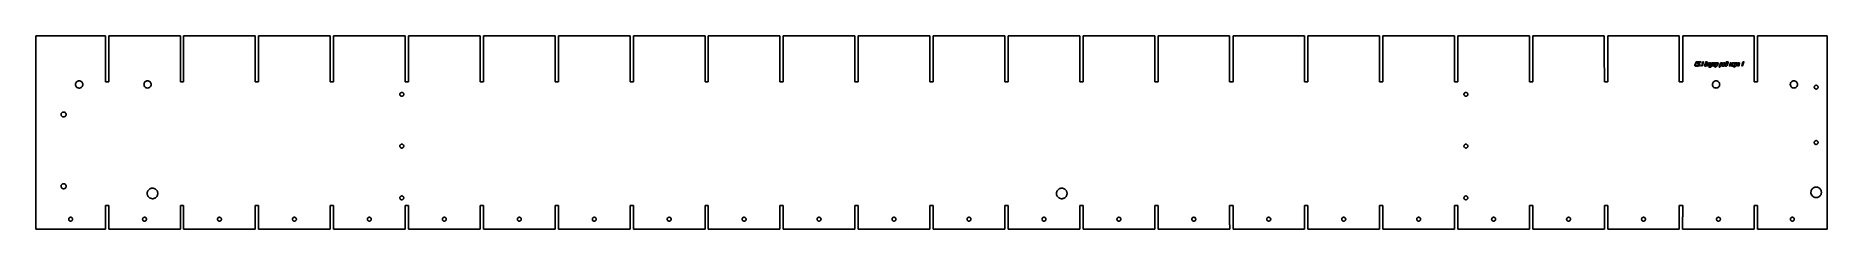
# Model space of a CAD drawing. Header units: millimetres. Extents: x 0 to 1620, y -18 to 157.
import ezdxf

# ---------------------------------------------------------------- set-up
doc = ezdxf.new("R2010")
doc.units = ezdxf.units.MM

msp = doc.modelspace()

# ---------------------------------------------------------------- linework, layer by layer
at = {"color": 7, "linetype": 'Continuous', "lineweight": 25}
for p, q in [((0, 156.9), (62.9, 156.9)), ((0, -18.4), (0, 156.9)), ((62.9, 137.6), (62.9, 156.9)), ((65.9, 156.9), (130.7, 156.9)), ((65.9, 156.9), (65.9, 137.6)), ((130.7, 137.6), (130.7, 156.9)), ((133.7, 156.9), (198.5, 156.9)), ((133.7, 156.9), (133.7, 137.6)), ((198.5, 137.6), (198.5, 156.9)), ((201.5, 156.9), (266.3, 156.9)), ((201.5, 156.9), (201.5, 137.6)), ((266.3, 137.6), (266.3, 156.9)), ((269.3, 156.9), (334, 156.9)), ((269.3, 156.9), (269.3, 137.6)), ((334, 137.6), (334, 156.9)), ((337.1, 156.9), (401.8, 156.9)), ((337.1, 156.9), (337.1, 137.6)), ((401.8, 137.6), (401.8, 156.9)), ((404.9, 156.9), (469.6, 156.9)), ((404.9, 156.9), (404.9, 137.6)), ((469.6, 137.6), (469.6, 156.9)), ((472.6, 156.9), (537.4, 156.9)), ((472.6, 156.9), (472.6, 137.6)), ((537.4, 137.6), (537.4, 156.9)), ((540.4, 156.9), (605.2, 156.9)), ((540.4, 156.9), (540.4, 137.6)), ((605.2, 137.6), (605.2, 156.9)), ((608.2, 156.9), (672.9, 156.9)), ((608.2, 156.9), (608.2, 137.6)), ((672.9, 137.6), (672.9, 156.9)), ((676, 156.9), (740.7, 156.9)), ((676, 156.9), (676, 137.6)), ((740.7, 137.6), (740.7, 156.9)), ((743.8, 156.9), (808.5, 156.9)), ((743.8, 156.9), (743.8, 137.6)), ((808.5, 137.6), (808.5, 156.9)), ((811.5, 156.9), (876.3, 156.9)), ((811.5, 156.9), (811.5, 137.6)), ((876.3, 137.6), (876.3, 156.9)), ((879.3, 156.9), (944.1, 156.9)), ((879.3, 156.9), (879.3, 137.6)), ((944.1, 137.6), (944.1, 156.9)), ((947.1, 156.9), (1011.9, 156.9)), ((947.1, 156.9), (947.1, 137.6)), ((1011.9, 137.6), (1011.9, 156.9)), ((1014.9, 156.9), (1079.6, 156.9)), ((1014.9, 156.9), (1014.9, 137.6)), ((1079.6, 137.6), (1079.6, 156.9)), ((1082.7, 156.9), (1147.4, 156.9)), ((1082.7, 156.9), (1082.7, 137.6)), ((1147.4, 137.6), (1147.4, 156.9)), ((1150.5, 156.9), (1215.2, 156.9)), ((1150.5, 156.9), (1150.5, 137.6)), ((1215.2, 137.6), (1215.2, 156.9)), ((1218.2, 156.9), (1283, 156.9)), ((1218.2, 156.9), (1218.2, 137.6)), ((1283, 137.6), (1283, 156.9)), ((1286, 156.9), (1350.8, 156.9)), ((1286, 156.9), (1286, 137.6)), ((1350.8, 137.6), (1350.8, 156.9)), ((1353.8, 156.9), (1418.5, 156.9)), ((1353.8, 156.9), (1353.8, 137.6)), ((1418.5, 137.6), (1418.5, 156.9)), ((1421.6, 156.9), (1486.3, 156.9)), ((1421.6, 156.9), (1421.6, 137.6)), ((1486.3, 137.6), (1486.3, 156.9)), ((1489.4, 156.9), (1554.1, 156.9)), ((1489.4, 156.9), (1489.4, 137.6)), ((1554.1, 137.6), (1554.1, 156.9)), ((1557.1, 156.9), (1620.1, 156.9)), ((1557.1, 156.9), (1557.1, 137.6)), ((1620.1, -18.4), (1620.1, 156.9)), ((1500.5, 130.3), (1501.3, 132.5)), ((1501.7, 132.5), (1500.9, 130.3)), ((1501.2, 129.8), (1501.9, 129.8)), ((1503, 133), (1502.3, 133)), ((1502.4, 133.4), (1503.1, 133.4)), ((1502.8, 129.8), (1503.5, 129.8)), ((1503.2, 131.6), (1503.7, 133.2)), ((1504, 131.4), (1503.3, 131.4)), ((1504.1, 133), (1503.7, 131.8)), ((1503.7, 131.8), (1504.1, 131.8)), ((1504, 133.4), (1505.4, 133.4)), ((1505.3, 133), (1504.1, 133)), ((1504.1, 130.3), (1504.3, 130.9)), ((1504.8, 130.9), (1504.6, 130.3)), ((1506.6, 129.6), (1507.7, 132.9)), ((1506.8, 132.5), (1507.9, 133.4)), ((1508.3, 133.2), (1507, 129.6)), ((1507.7, 132.9), (1507, 132.3)), ((1509.2, 130.1), (1510.2, 132.8)), ((1511, 132.3), (1510.9, 132.3)), ((1510.9, 132.3), (1511.2, 132.3)), ((1511.6, 131.7), (1511, 130.1)), ((1511.3, 129.6), (1512.2, 132.1)), ((1511.4, 132.8), (1511.4, 132.7)), ((1511.4, 132.7), (1511.4, 132.6)), ((1512.1, 130.7), (1511.7, 129.6)), ((1513.1, 130.7), (1512.1, 130.7)), ((1512.6, 132.1), (1512.2, 131.1)), ((1512.2, 131.1), (1513.2, 131.1)), ((1512.7, 129.6), (1513.1, 130.7)), ((1514, 132.1), (1513.1, 129.6)), ((1513.2, 131.1), (1513.6, 132.1)), ((1513.7, 130.1), (1514.4, 132.2)), ((1514.9, 132.2), (1514.1, 130)), ((1514.2, 129.8), (1515, 129.8)), ((1515, 129.8), (1515.8, 132.2)), ((1516.3, 132.2), (1515.1, 128.9)), ((1515.8, 129.6), (1516.7, 132.1)), ((1517.1, 132), (1516.2, 129.6)), ((1516.9, 129.6), (1517.8, 132)), ((1517, 132.3), (1518.8, 132.3)), ((1517.8, 132), (1517.1, 132)), ((1518.2, 132), (1517.4, 129.6)), ((1518.1, 129.6), (1518.8, 131.7)), ((1518.6, 132), (1518.2, 132)), ((1518.5, 128.5), (1519.8, 132.1)), ((1519.2, 131.7), (1518.5, 129.6)), ((1520.1, 132.3), (1521, 132.3)), ((1521.5, 131.7), (1520.9, 130.1)), ((1522.4, 128.5), (1523.7, 132.1)), ((1523.9, 132.3), (1524.9, 132.3)), ((1525.4, 131.7), (1524.8, 130.1)), ((1525.2, 130.1), (1525.8, 131.7)), ((1526.6, 132.3), (1527.5, 132.3)), ((1527.7, 132.1), (1527, 130.1)), ((1527.8, 130.1), (1528.4, 131.7)), ((1530, 133), (1529.1, 133)), ((1529.2, 133.4), (1530.2, 133.4)), ((1529.2, 132.3), (1530, 132.3)), ((1530.6, 132.8), (1529.7, 130)), ((1530, 132.3), (1530.2, 132.8)), ((1531.6, 129.6), (1532.4, 132.1)), ((1532.3, 130.5), (1532, 129.6)), ((1532.6, 130.8), (1532.3, 130.5)), ((1532.5, 131), (1533.9, 132.3)), ((1532.9, 132.1), (1532.5, 131)), ((1532.9, 129.5), (1532.6, 130.8)), ((1534.1, 132), (1533, 131.1)), ((1533, 131.1), (1533.4, 129.7)), ((1533.4, 129.7), (1533.4, 129.6)), ((1534, 130.1), (1534.5, 131.7)), ((1535.4, 132.3), (1535.9, 132.3)), ((1535.7, 128.5), (1536.9, 132.1)), ((1536.4, 131.7), (1535.8, 130.1)), ((1537.2, 132.3), (1538.2, 132.3)), ((1538.6, 131.7), (1538, 130.1)), ((1538.3, 129.6), (1539.2, 132.1)), ((1539.6, 132), (1538.7, 129.6)), ((1539.4, 132.3), (1540.4, 132.3)), ((1540.3, 132), (1539.6, 132)), ((1539.7, 129.6), (1540.4, 131.7)), ((1540.9, 131.7), (1540.1, 129.6)), ((1543, 129.6), (1544.2, 132.9)), ((1543.2, 132.5), (1544.4, 133.4)), ((1544.7, 133.2), (1543.5, 129.6)), ((1544.2, 132.9), (1543.5, 132.3)), ((62.9, 115), (62.9, 121.2)), ((65.9, 115), (62.9, 115)), ((65.9, 115), (65.9, 121.2)), ((130.7, 115), (130.7, 121.2)), ((133.7, 115), (130.7, 115)), ((133.7, 115), (133.7, 121.2)), ((198.5, 115), (198.5, 121.2)), ((201.5, 115), (198.5, 115)), ((201.5, 115), (201.5, 121.2)), ((266.3, 115), (266.3, 121.2)), ((269.3, 115), (266.3, 115)), ((269.3, 115), (269.3, 121.2)), ((334, 115), (334, 121.2)), ((337.1, 115), (334, 115)), ((337.1, 115), (337.1, 121.2)), ((401.8, 115), (401.8, 121.2)), ((404.8, 115), (401.8, 115)), ((404.8, 115), (404.8, 121.2)), ((469.6, 115), (469.6, 121.2)), ((472.6, 115), (469.6, 115)), ((472.6, 115), (472.6, 121.2)), ((537.4, 115), (537.4, 121.2)), ((540.4, 115), (537.4, 115)), ((540.4, 115), (540.4, 121.2)), ((605.2, 115), (605.2, 121.2)), ((608.2, 115), (605.2, 115)), ((608.2, 115), (608.2, 121.2)), ((673, 115), (673, 121.2)), ((676, 115), (673, 115)), ((676, 115), (676, 121.2)), ((740.7, 115), (740.7, 121.2)), ((743.8, 115), (740.7, 115)), ((743.8, 115), (743.8, 121.2)), ((808.5, 115), (808.5, 121.2)), ((811.5, 115), (808.5, 115)), ((811.5, 115), (811.5, 121.2)), ((876.3, 115), (876.3, 121.2)), ((879.3, 115), (876.3, 115)), ((879.3, 115), (879.3, 121.2)), ((944.1, 115), (944.1, 121.2)), ((947.1, 115), (944.1, 115)), ((947.1, 115), (947.1, 121.2)), ((1011.9, 115), (1011.9, 121.2)), ((1014.9, 115), (1011.9, 115)), ((1014.9, 115), (1014.9, 121.2)), ((1079.6, 115), (1079.6, 121.2)), ((1082.7, 115), (1079.6, 115)), ((1082.7, 115), (1082.7, 121.2)), ((1147.4, 115), (1147.4, 121.2)), ((1150.4, 115), (1147.4, 115)), ((1150.4, 115), (1150.4, 121.2)), ((1215.2, 115), (1215.2, 121.2)), ((1218.2, 115), (1215.2, 115)), ((1218.2, 115), (1218.2, 121.2)), ((1283, 115), (1283, 121.2)), ((1286, 115), (1283, 115)), ((1286, 115), (1286, 121.2)), ((1350.8, 115), (1350.8, 121.2)), ((1353.8, 115), (1350.8, 115)), ((1353.8, 115), (1353.8, 121.2)), ((1418.6, 115), (1418.6, 121.2)), ((1421.6, 115), (1418.6, 115)), ((1421.6, 115), (1421.6, 121.2)), ((1486.3, 115), (1486.3, 121.2)), ((1489.4, 115), (1486.3, 115)), ((1489.4, 115), (1489.4, 121.2)), ((1501.8, 129.4), (1501.1, 129.4)), ((1503.3, 129.4), (1502.6, 129.4)), ((1510.2, 129.4), (1509.6, 129.4)), ((1514.3, 128.3), (1513.4, 128.3)), ((1513.6, 128.7), (1514.4, 128.7)), ((1514.9, 129.4), (1514.1, 129.4)), ((1514.7, 128.9), (1514.9, 129.4)), ((1519.3, 129.4), (1519, 128.5)), ((1520, 129.4), (1519.3, 129.4)), ((1523.2, 129.4), (1522.8, 128.5)), ((1523.9, 129.4), (1523.2, 129.4)), ((1526.1, 129.4), (1525.6, 129.4)), ((1526.8, 129.4), (1526.7, 129.4)), ((1528.8, 129.4), (1528.2, 129.4)), ((1534.9, 129.4), (1534.3, 129.4)), ((1536.4, 129.4), (1536.1, 128.5)), ((1537.2, 129.4), (1536.4, 129.4)), ((1554.1, 115), (1554.1, 121.2)), ((1557.1, 115), (1554.1, 115)), ((1557.1, 115), (1557.1, 121.2)), ((62.9, 3), (62.9, -0.2)), ((65.9, 3), (62.9, 3)), ((65.9, -0.2), (65.9, 3)), ((130.7, 3), (130.7, -0.2)), ((133.7, 3), (130.7, 3)), ((133.7, -0.2), (133.7, 3)), ((198.5, 3), (198.5, -0.2)), ((201.5, 3), (198.5, 3)), ((201.5, -0.2), (201.5, 3)), ((266.3, 3), (266.3, -0.2)), ((269.3, 3), (266.3, 3)), ((269.3, -0.2), (269.3, 3)), ((334, 3), (334, -0.2)), ((337.1, 3), (334, 3)), ((337.1, -0.2), (337.1, 3)), ((401.8, 3), (401.8, -0.2)), ((404.8, 3), (401.8, 3)), ((404.8, -0.2), (404.8, 3)), ((469.6, 3), (469.6, -0.2)), ((472.6, 3), (469.6, 3)), ((472.6, -0.2), (472.6, 3)), ((537.4, 3), (537.4, -0.2)), ((540.4, 3), (537.4, 3)), ((540.4, -0.2), (540.4, 3)), ((605.2, 3), (605.2, -0.2)), ((608.2, 3), (605.2, 3)), ((608.2, -0.2), (608.2, 3)), ((673, 3), (673, -0.2)), ((676, 3), (673, 3)), ((676, -0.2), (676, 3)), ((740.7, 3), (740.7, -0.2)), ((743.8, 3), (740.7, 3)), ((743.8, -0.2), (743.8, 3)), ((808.5, 3), (808.5, -0.2)), ((811.5, 3), (808.5, 3)), ((811.5, -0.2), (811.5, 3)), ((876.3, 3), (876.3, -0.2)), ((879.3, 3), (876.3, 3)), ((879.3, -0.2), (879.3, 3)), ((944.1, 3), (944.1, -0.2)), ((947.1, 3), (944.1, 3)), ((947.1, -0.2), (947.1, 3)), ((1011.9, 3), (1011.9, -0.2)), ((1014.9, 3), (1011.9, 3)), ((1014.9, -0.2), (1014.9, 3)), ((1079.6, 3), (1079.6, -0.2)), ((1082.7, 3), (1079.6, 3)), ((1082.7, -0.2), (1082.7, 3)), ((1147.4, 3), (1147.4, -0.2)), ((1150.4, 3), (1147.4, 3)), ((1150.4, -0.2), (1150.4, 3)), ((1215.2, 3), (1215.2, -0.2)), ((1218.2, 3), (1215.2, 3)), ((1218.2, -0.2), (1218.2, 3)), ((1283, 3), (1283, -0.2)), ((1286, 3), (1283, 3)), ((1286, -0.2), (1286, 3)), ((1350.8, 3), (1350.8, -0.2)), ((1353.8, 3), (1350.8, 3)), ((1353.8, -0.2), (1353.8, 3)), ((1418.6, 3), (1418.6, -0.2)), ((1421.6, 3), (1418.6, 3)), ((1421.6, -0.2), (1421.6, 3)), ((1486.3, 3), (1486.3, -0.2)), ((1489.4, 3), (1486.3, 3)), ((1489.4, -0.2), (1489.4, 3)), ((1554.1, 3), (1554.1, -0.2)), ((1557.1, 3), (1554.1, 3)), ((1557.1, -0.2), (1557.1, 3)), ((0, -18.4), (62.9, -18.4)), ((65.9, -18.4), (130.7, -18.4)), ((133.7, -18.4), (198.5, -18.4)), ((201.5, -18.4), (266.3, -18.4)), ((269.3, -18.4), (334.1, -18.4)), ((337.1, -18.4), (401.8, -18.4)), ((404.8, -18.4), (469.6, -18.4)), ((472.6, -18.4), (537.4, -18.4)), ((540.4, -18.4), (605.2, -18.4)), ((608.2, -18.4), (673, -18.4)), ((676, -18.4), (740.7, -18.4)), ((743.7, -18.4), (808.5, -18.4)), ((811.5, -18.4), (876.3, -18.4)), ((879.3, -18.4), (944.1, -18.4)), ((947.1, -18.4), (1011.9, -18.4)), ((1014.9, -18.4), (1079.7, -18.4)), ((1082.7, -18.4), (1147.4, -18.4)), ((1150.4, -18.4), (1215.2, -18.4)), ((1218.2, -18.4), (1283, -18.4)), ((1286, -18.4), (1350.8, -18.4)), ((1353.8, -18.4), (1418.6, -18.4)), ((1421.6, -18.4), (1486.3, -18.4)), ((1489.3, -18.4), (1554.1, -18.4)), ((1557.1, -18.4), (1620.1, -18.4))]:
    msp.add_line(p, q, dxfattribs=at)
for points in [[(62.9, 121.2), (62.9, 121.5), (62.9, 122.1), (62.9, 123), (62.9, 123.8), (62.9, 124.7), (62.9, 125.6), (62.9, 126.4), (62.9, 127.3), (62.9, 128.1), (62.9, 129), (62.9, 129.9), (62.9, 130.7), (62.9, 131.6), (62.9, 132.5), (62.9, 133.3), (62.9, 134.2), (62.9, 135.1), (62.9, 135.9), (62.9, 136.8), (62.9, 137.4), (62.9, 137.6)], [(65.9, 137.6), (65.9, 137.4), (65.9, 136.8), (65.9, 135.9), (65.9, 135.1), (65.9, 134.2), (65.9, 133.3), (65.9, 132.5), (65.9, 131.6), (65.9, 130.7), (65.9, 129.9), (65.9, 129), (65.9, 128.1), (65.9, 127.3), (65.9, 126.4), (65.9, 125.6), (65.9, 124.7), (65.9, 123.8), (65.9, 123), (65.9, 122.1), (65.9, 121.5), (65.9, 121.2)], [(130.7, 121.2), (130.7, 121.5), (130.7, 122.1), (130.7, 123), (130.7, 123.8), (130.7, 124.7), (130.7, 125.6), (130.7, 126.4), (130.7, 127.3), (130.7, 128.1), (130.7, 129), (130.7, 129.9), (130.7, 130.7), (130.7, 131.6), (130.7, 132.5), (130.7, 133.3), (130.7, 134.2), (130.7, 135.1), (130.7, 135.9), (130.7, 136.8), (130.7, 137.4), (130.7, 137.6)], [(133.7, 137.6), (133.7, 137.4), (133.7, 136.8), (133.7, 135.9), (133.7, 135.1), (133.7, 134.2), (133.7, 133.3), (133.7, 132.5), (133.7, 131.6), (133.7, 130.7), (133.7, 129.9), (133.7, 129), (133.7, 128.1), (133.7, 127.3), (133.7, 126.4), (133.7, 125.6), (133.7, 124.7), (133.7, 123.8), (133.7, 123), (133.7, 122.1), (133.7, 121.5), (133.7, 121.2)], [(198.5, 121.2), (198.5, 121.5), (198.5, 122.1), (198.5, 123), (198.5, 123.8), (198.5, 124.7), (198.5, 125.6), (198.5, 126.4), (198.5, 127.3), (198.5, 128.1), (198.5, 129), (198.5, 129.9), (198.5, 130.7), (198.5, 131.6), (198.5, 132.5), (198.5, 133.3), (198.5, 134.2), (198.5, 135.1), (198.5, 135.9), (198.5, 136.8), (198.5, 137.4), (198.5, 137.6)], [(201.5, 137.6), (201.5, 137.4), (201.5, 136.8), (201.5, 135.9), (201.5, 135.1), (201.5, 134.2), (201.5, 133.3), (201.5, 132.5), (201.5, 131.6), (201.5, 130.7), (201.5, 129.9), (201.5, 129), (201.5, 128.1), (201.5, 127.3), (201.5, 126.4), (201.5, 125.6), (201.5, 124.7), (201.5, 123.8), (201.5, 123), (201.5, 122.1), (201.5, 121.5), (201.5, 121.2)], [(266.3, 121.2), (266.3, 121.5), (266.3, 122.1), (266.3, 123), (266.3, 123.8), (266.3, 124.7), (266.3, 125.6), (266.3, 126.4), (266.3, 127.3), (266.3, 128.1), (266.3, 129), (266.3, 129.9), (266.3, 130.7), (266.3, 131.6), (266.3, 132.5), (266.3, 133.3), (266.3, 134.2), (266.3, 135.1), (266.3, 135.9), (266.3, 136.8), (266.3, 137.4), (266.3, 137.6)], [(269.3, 137.6), (269.3, 137.4), (269.3, 136.8), (269.3, 135.9), (269.3, 135.1), (269.3, 134.2), (269.3, 133.3), (269.3, 132.5), (269.3, 131.6), (269.3, 130.7), (269.3, 129.9), (269.3, 129), (269.3, 128.1), (269.3, 127.3), (269.3, 126.4), (269.3, 125.6), (269.3, 124.7), (269.3, 123.8), (269.3, 123), (269.3, 122.1), (269.3, 121.5), (269.3, 121.2)], [(334, 121.2), (334, 121.5), (334, 122.1), (334, 123), (334, 123.8), (334, 124.7), (334, 125.6), (334, 126.4), (334, 127.3), (334, 128.1), (334, 129), (334, 129.9), (334, 130.7), (334, 131.6), (334, 132.5), (334, 133.3), (334, 134.2), (334, 135.1), (334, 135.9), (334, 136.8), (334, 137.4), (334, 137.6)], [(337.1, 137.6), (337.1, 137.4), (337.1, 136.8), (337.1, 135.9), (337.1, 135.1), (337.1, 134.2), (337.1, 133.3), (337.1, 132.5), (337.1, 131.6), (337.1, 130.7), (337.1, 129.9), (337.1, 129), (337.1, 128.1), (337.1, 127.3), (337.1, 126.4), (337.1, 125.6), (337.1, 124.7), (337.1, 123.8), (337.1, 123), (337.1, 122.1), (337.1, 121.5), (337.1, 121.2)], [(401.8, 121.2), (401.8, 121.5), (401.8, 122.1), (401.8, 123), (401.8, 123.8), (401.8, 124.7), (401.8, 125.6), (401.8, 126.4), (401.8, 127.3), (401.8, 128.1), (401.8, 129), (401.8, 129.9), (401.8, 130.7), (401.8, 131.6), (401.8, 132.5), (401.8, 133.3), (401.8, 134.2), (401.8, 135.1), (401.8, 135.9), (401.8, 136.8), (401.8, 137.4), (401.8, 137.6)], [(404.9, 137.6), (404.9, 137.4), (404.9, 136.8), (404.9, 135.9), (404.9, 135.1), (404.9, 134.2), (404.8, 133.3), (404.8, 132.5), (404.8, 131.6), (404.8, 130.7), (404.8, 129.9), (404.8, 129), (404.8, 128.1), (404.8, 127.3), (404.8, 126.4), (404.8, 125.6), (404.8, 124.7), (404.8, 123.8), (404.8, 123), (404.8, 122.1), (404.8, 121.5), (404.8, 121.2)], [(469.6, 121.2), (469.6, 121.5), (469.6, 122.1), (469.6, 123), (469.6, 123.8), (469.6, 124.7), (469.6, 125.6), (469.6, 126.4), (469.6, 127.3), (469.6, 128.1), (469.6, 129), (469.6, 129.9), (469.6, 130.7), (469.6, 131.6), (469.6, 132.5), (469.6, 133.3), (469.6, 134.2), (469.6, 135.1), (469.6, 135.9), (469.6, 136.8), (469.6, 137.4), (469.6, 137.6)], [(472.6, 137.6), (472.6, 137.4), (472.6, 136.8), (472.6, 135.9), (472.6, 135.1), (472.6, 134.2), (472.6, 133.3), (472.6, 132.5), (472.6, 131.6), (472.6, 130.7), (472.6, 129.9), (472.6, 129), (472.6, 128.1), (472.6, 127.3), (472.6, 126.4), (472.6, 125.6), (472.6, 124.7), (472.6, 123.8), (472.6, 123), (472.6, 122.1), (472.6, 121.5), (472.6, 121.2)], [(537.4, 121.2), (537.4, 121.5), (537.4, 122.1), (537.4, 123), (537.4, 123.8), (537.4, 124.7), (537.4, 125.6), (537.4, 126.4), (537.4, 127.3), (537.4, 128.1), (537.4, 129), (537.4, 129.9), (537.4, 130.7), (537.4, 131.6), (537.4, 132.5), (537.4, 133.3), (537.4, 134.2), (537.4, 135.1), (537.4, 135.9), (537.4, 136.8), (537.4, 137.4), (537.4, 137.6)], [(540.4, 137.6), (540.4, 137.4), (540.4, 136.8), (540.4, 135.9), (540.4, 135.1), (540.4, 134.2), (540.4, 133.3), (540.4, 132.5), (540.4, 131.6), (540.4, 130.7), (540.4, 129.9), (540.4, 129), (540.4, 128.1), (540.4, 127.3), (540.4, 126.4), (540.4, 125.6), (540.4, 124.7), (540.4, 123.8), (540.4, 123), (540.4, 122.1), (540.4, 121.5), (540.4, 121.2)], [(605.2, 121.2), (605.2, 121.5), (605.2, 122.1), (605.2, 123), (605.2, 123.8), (605.2, 124.7), (605.2, 125.6), (605.2, 126.4), (605.2, 127.3), (605.2, 128.1), (605.2, 129), (605.2, 129.9), (605.2, 130.7), (605.2, 131.6), (605.2, 132.5), (605.2, 133.3), (605.2, 134.2), (605.2, 135.1), (605.2, 135.9), (605.2, 136.8), (605.2, 137.4), (605.2, 137.6)], [(608.2, 137.6), (608.2, 137.4), (608.2, 136.8), (608.2, 135.9), (608.2, 135.1), (608.2, 134.2), (608.2, 133.3), (608.2, 132.5), (608.2, 131.6), (608.2, 130.7), (608.2, 129.9), (608.2, 129), (608.2, 128.1), (608.2, 127.3), (608.2, 126.4), (608.2, 125.6), (608.2, 124.7), (608.2, 123.8), (608.2, 123), (608.2, 122.1), (608.2, 121.5), (608.2, 121.2)], [(673, 121.2), (673, 121.5), (673, 122.1), (673, 123), (673, 123.8), (673, 124.7), (673, 125.6), (673, 126.4), (673, 127.3), (672.9, 128.1), (672.9, 129), (672.9, 129.9), (672.9, 130.7), (672.9, 131.6), (672.9, 132.5), (672.9, 133.3), (672.9, 134.2), (672.9, 135.1), (672.9, 135.9), (672.9, 136.8), (672.9, 137.4), (672.9, 137.6)], [(676, 137.6), (676, 137.4), (676, 136.8), (676, 135.9), (676, 135.1), (676, 134.2), (676, 133.3), (676, 132.5), (676, 131.6), (676, 130.7), (676, 129.9), (676, 129), (676, 128.1), (676, 127.3), (676, 126.4), (676, 125.6), (676, 124.7), (676, 123.8), (676, 123), (676, 122.1), (676, 121.5), (676, 121.2)], [(740.7, 121.2), (740.7, 121.5), (740.7, 122.1), (740.7, 123), (740.7, 123.8), (740.7, 124.7), (740.7, 125.6), (740.7, 126.4), (740.7, 127.3), (740.7, 128.1), (740.7, 129), (740.7, 129.9), (740.7, 130.7), (740.7, 131.6), (740.7, 132.5), (740.7, 133.3), (740.7, 134.2), (740.7, 135.1), (740.7, 135.9), (740.7, 136.8), (740.7, 137.4), (740.7, 137.6)], [(743.8, 137.6), (743.8, 137.4), (743.8, 136.8), (743.8, 135.9), (743.8, 135.1), (743.8, 134.2), (743.8, 133.3), (743.8, 132.5), (743.8, 131.6), (743.8, 130.7), (743.8, 129.9), (743.8, 129), (743.8, 128.1), (743.8, 127.3), (743.8, 126.4), (743.8, 125.6), (743.8, 124.7), (743.8, 123.8), (743.8, 123), (743.8, 122.1), (743.8, 121.5), (743.8, 121.2)], [(808.5, 121.2), (808.5, 121.5), (808.5, 122.1), (808.5, 123), (808.5, 123.8), (808.5, 124.7), (808.5, 125.6), (808.5, 126.4), (808.5, 127.3), (808.5, 128.1), (808.5, 129), (808.5, 129.9), (808.5, 130.7), (808.5, 131.6), (808.5, 132.5), (808.5, 133.3), (808.5, 134.2), (808.5, 135.1), (808.5, 135.9), (808.5, 136.8), (808.5, 137.4), (808.5, 137.6)], [(811.5, 137.6), (811.5, 137.4), (811.5, 136.8), (811.5, 135.9), (811.5, 135.1), (811.5, 134.2), (811.5, 133.3), (811.5, 132.5), (811.5, 131.6), (811.5, 130.7), (811.5, 129.9), (811.5, 129), (811.5, 128.1), (811.5, 127.3), (811.5, 126.4), (811.5, 125.6), (811.5, 124.7), (811.5, 123.8), (811.5, 123), (811.5, 122.1), (811.5, 121.5), (811.5, 121.2)], [(876.3, 121.2), (876.3, 121.5), (876.3, 122.1), (876.3, 123), (876.3, 123.8), (876.3, 124.7), (876.3, 125.6), (876.3, 126.4), (876.3, 127.3), (876.3, 128.1), (876.3, 129), (876.3, 129.9), (876.3, 130.7), (876.3, 131.6), (876.3, 132.5), (876.3, 133.3), (876.3, 134.2), (876.3, 135.1), (876.3, 135.9), (876.3, 136.8), (876.3, 137.4), (876.3, 137.6)], [(879.3, 137.6), (879.3, 137.4), (879.3, 136.8), (879.3, 135.9), (879.3, 135.1), (879.3, 134.2), (879.3, 133.3), (879.3, 132.5), (879.3, 131.6), (879.3, 130.7), (879.3, 129.9), (879.3, 129), (879.3, 128.1), (879.3, 127.3), (879.3, 126.4), (879.3, 125.6), (879.3, 124.7), (879.3, 123.8), (879.3, 123), (879.3, 122.1), (879.3, 121.5), (879.3, 121.2)], [(944.1, 121.2), (944.1, 121.5), (944.1, 122.1), (944.1, 123), (944.1, 123.8), (944.1, 124.7), (944.1, 125.6), (944.1, 126.4), (944.1, 127.3), (944.1, 128.1), (944.1, 129), (944.1, 129.9), (944.1, 130.7), (944.1, 131.6), (944.1, 132.5), (944.1, 133.3), (944.1, 134.2), (944.1, 135.1), (944.1, 135.9), (944.1, 136.8), (944.1, 137.4), (944.1, 137.6)], [(947.1, 137.6), (947.1, 137.4), (947.1, 136.8), (947.1, 135.9), (947.1, 135.1), (947.1, 134.2), (947.1, 133.3), (947.1, 132.5), (947.1, 131.6), (947.1, 130.7), (947.1, 129.9), (947.1, 129), (947.1, 128.1), (947.1, 127.3), (947.1, 126.4), (947.1, 125.6), (947.1, 124.7), (947.1, 123.8), (947.1, 123), (947.1, 122.1), (947.1, 121.5), (947.1, 121.2)], [(1011.9, 121.2), (1011.9, 121.5), (1011.9, 122.1), (1011.9, 123), (1011.9, 123.8), (1011.9, 124.7), (1011.9, 125.6), (1011.9, 126.4), (1011.9, 127.3), (1011.9, 128.1), (1011.9, 129), (1011.9, 129.9), (1011.9, 130.7), (1011.9, 131.6), (1011.9, 132.5), (1011.9, 133.3), (1011.9, 134.2), (1011.9, 135.1), (1011.9, 135.9), (1011.9, 136.8), (1011.9, 137.4), (1011.9, 137.6)], [(1014.9, 137.6), (1014.9, 137.4), (1014.9, 136.8), (1014.9, 135.9), (1014.9, 135.1), (1014.9, 134.2), (1014.9, 133.3), (1014.9, 132.5), (1014.9, 131.6), (1014.9, 130.7), (1014.9, 129.9), (1014.9, 129), (1014.9, 128.1), (1014.9, 127.3), (1014.9, 126.4), (1014.9, 125.6), (1014.9, 124.7), (1014.9, 123.8), (1014.9, 123), (1014.9, 122.1), (1014.9, 121.5), (1014.9, 121.2)], [(1079.6, 121.2), (1079.6, 121.5), (1079.6, 122.1), (1079.6, 123), (1079.6, 123.8), (1079.6, 124.7), (1079.6, 125.6), (1079.6, 126.4), (1079.6, 127.3), (1079.6, 128.1), (1079.6, 129), (1079.6, 129.9), (1079.6, 130.7), (1079.6, 131.6), (1079.6, 132.5), (1079.6, 133.3), (1079.6, 134.2), (1079.6, 135.1), (1079.6, 135.9), (1079.6, 136.8), (1079.6, 137.4), (1079.6, 137.6)], [(1082.7, 137.6), (1082.7, 137.4), (1082.7, 136.8), (1082.7, 135.9), (1082.7, 135.1), (1082.7, 134.2), (1082.7, 133.3), (1082.7, 132.5), (1082.7, 131.6), (1082.7, 130.7), (1082.7, 129.9), (1082.7, 129), (1082.7, 128.1), (1082.7, 127.3), (1082.7, 126.4), (1082.7, 125.6), (1082.7, 124.7), (1082.7, 123.8), (1082.7, 123), (1082.7, 122.1), (1082.7, 121.5), (1082.7, 121.2)], [(1147.4, 121.2), (1147.4, 121.5), (1147.4, 122.1), (1147.4, 123), (1147.4, 123.8), (1147.4, 124.7), (1147.4, 125.6), (1147.4, 126.4), (1147.4, 127.3), (1147.4, 128.1), (1147.4, 129), (1147.4, 129.9), (1147.4, 130.7), (1147.4, 131.6), (1147.4, 132.5), (1147.4, 133.3), (1147.4, 134.2), (1147.4, 135.1), (1147.4, 135.9), (1147.4, 136.8), (1147.4, 137.4), (1147.4, 137.6)], [(1150.5, 137.6), (1150.5, 137.4), (1150.5, 136.8), (1150.5, 135.9), (1150.5, 135.1), (1150.5, 134.2), (1150.4, 133.3), (1150.4, 132.5), (1150.4, 131.6), (1150.4, 130.7), (1150.4, 129.9), (1150.4, 129), (1150.4, 128.1), (1150.4, 127.3), (1150.4, 126.4), (1150.4, 125.6), (1150.4, 124.7), (1150.4, 123.8), (1150.4, 123), (1150.4, 122.1), (1150.4, 121.5), (1150.4, 121.2)], [(1215.2, 121.2), (1215.2, 121.5), (1215.2, 122.1), (1215.2, 123), (1215.2, 123.8), (1215.2, 124.7), (1215.2, 125.6), (1215.2, 126.4), (1215.2, 127.3), (1215.2, 128.1), (1215.2, 129), (1215.2, 129.9), (1215.2, 130.7), (1215.2, 131.6), (1215.2, 132.5), (1215.2, 133.3), (1215.2, 134.2), (1215.2, 135.1), (1215.2, 135.9), (1215.2, 136.8), (1215.2, 137.4), (1215.2, 137.6)], [(1218.2, 137.6), (1218.2, 137.4), (1218.2, 136.8), (1218.2, 135.9), (1218.2, 135.1), (1218.2, 134.2), (1218.2, 133.3), (1218.2, 132.5), (1218.2, 131.6), (1218.2, 130.7), (1218.2, 129.9), (1218.2, 129), (1218.2, 128.1), (1218.2, 127.3), (1218.2, 126.4), (1218.2, 125.6), (1218.2, 124.7), (1218.2, 123.8), (1218.2, 123), (1218.2, 122.1), (1218.2, 121.5), (1218.2, 121.2)], [(1283, 121.2), (1283, 121.5), (1283, 122.1), (1283, 123), (1283, 123.8), (1283, 124.7), (1283, 125.6), (1283, 126.4), (1283, 127.3), (1283, 128.1), (1283, 129), (1283, 129.9), (1283, 130.7), (1283, 131.6), (1283, 132.5), (1283, 133.3), (1283, 134.2), (1283, 135.1), (1283, 135.9), (1283, 136.8), (1283, 137.4), (1283, 137.6)], [(1286, 137.6), (1286, 137.4), (1286, 136.8), (1286, 135.9), (1286, 135.1), (1286, 134.2), (1286, 133.3), (1286, 132.5), (1286, 131.6), (1286, 130.7), (1286, 129.9), (1286, 129), (1286, 128.1), (1286, 127.3), (1286, 126.4), (1286, 125.6), (1286, 124.7), (1286, 123.8), (1286, 123), (1286, 122.1), (1286, 121.5), (1286, 121.2)], [(1350.8, 121.2), (1350.8, 121.5), (1350.8, 122.1), (1350.8, 123), (1350.8, 123.8), (1350.8, 124.7), (1350.8, 125.6), (1350.8, 126.4), (1350.8, 127.3), (1350.8, 128.1), (1350.8, 129), (1350.8, 129.9), (1350.8, 130.7), (1350.8, 131.6), (1350.8, 132.5), (1350.8, 133.3), (1350.8, 134.2), (1350.8, 135.1), (1350.8, 135.9), (1350.8, 136.8), (1350.8, 137.4), (1350.8, 137.6)], [(1353.8, 137.6), (1353.8, 137.4), (1353.8, 136.8), (1353.8, 135.9), (1353.8, 135.1), (1353.8, 134.2), (1353.8, 133.3), (1353.8, 132.5), (1353.8, 131.6), (1353.8, 130.7), (1353.8, 129.9), (1353.8, 129), (1353.8, 128.1), (1353.8, 127.3), (1353.8, 126.4), (1353.8, 125.6), (1353.8, 124.7), (1353.8, 123.8), (1353.8, 123), (1353.8, 122.1), (1353.8, 121.5), (1353.8, 121.2)], [(1418.6, 121.2), (1418.6, 121.5), (1418.6, 122.1), (1418.6, 123), (1418.6, 123.8), (1418.6, 124.7), (1418.6, 125.6), (1418.6, 126.4), (1418.6, 127.3), (1418.5, 128.1), (1418.5, 129), (1418.5, 129.9), (1418.5, 130.7), (1418.5, 131.6), (1418.5, 132.5), (1418.5, 133.3), (1418.5, 134.2), (1418.5, 135.1), (1418.5, 135.9), (1418.5, 136.8), (1418.5, 137.4), (1418.5, 137.6)], [(1421.6, 137.6), (1421.6, 137.4), (1421.6, 136.8), (1421.6, 135.9), (1421.6, 135.1), (1421.6, 134.2), (1421.6, 133.3), (1421.6, 132.5), (1421.6, 131.6), (1421.6, 130.7), (1421.6, 129.9), (1421.6, 129), (1421.6, 128.1), (1421.6, 127.3), (1421.6, 126.4), (1421.6, 125.6), (1421.6, 124.7), (1421.6, 123.8), (1421.6, 123), (1421.6, 122.1), (1421.6, 121.5), (1421.6, 121.2)], [(1486.3, 121.2), (1486.3, 121.5), (1486.3, 122.1), (1486.3, 123), (1486.3, 123.8), (1486.3, 124.7), (1486.3, 125.6), (1486.3, 126.4), (1486.3, 127.3), (1486.3, 128.1), (1486.3, 129), (1486.3, 129.9), (1486.3, 130.7), (1486.3, 131.6), (1486.3, 132.5), (1486.3, 133.3), (1486.3, 134.2), (1486.3, 135.1), (1486.3, 135.9), (1486.3, 136.8), (1486.3, 137.4), (1486.3, 137.6)], [(1489.4, 137.6), (1489.4, 137.4), (1489.4, 136.8), (1489.4, 135.9), (1489.4, 135.1), (1489.4, 134.2), (1489.4, 133.3), (1489.4, 132.5), (1489.4, 131.6), (1489.4, 130.7), (1489.4, 129.9), (1489.4, 129), (1489.4, 128.1), (1489.4, 127.3), (1489.4, 126.4), (1489.4, 125.6), (1489.4, 124.7), (1489.4, 123.8), (1489.4, 123), (1489.4, 122.1), (1489.4, 121.5), (1489.4, 121.2)], [(1554.1, 121.2), (1554.1, 121.5), (1554.1, 122.1), (1554.1, 123), (1554.1, 123.8), (1554.1, 124.7), (1554.1, 125.6), (1554.1, 126.4), (1554.1, 127.3), (1554.1, 128.1), (1554.1, 129), (1554.1, 129.9), (1554.1, 130.7), (1554.1, 131.6), (1554.1, 132.5), (1554.1, 133.3), (1554.1, 134.2), (1554.1, 135.1), (1554.1, 135.9), (1554.1, 136.8), (1554.1, 137.4), (1554.1, 137.6)], [(1557.1, 137.6), (1557.1, 137.4), (1557.1, 136.8), (1557.1, 135.9), (1557.1, 135.1), (1557.1, 134.2), (1557.1, 133.3), (1557.1, 132.5), (1557.1, 131.6), (1557.1, 130.7), (1557.1, 129.9), (1557.1, 129), (1557.1, 128.1), (1557.1, 127.3), (1557.1, 126.4), (1557.1, 125.6), (1557.1, 124.7), (1557.1, 123.8), (1557.1, 123), (1557.1, 122.1), (1557.1, 121.5), (1557.1, 121.2)], [(62.9, -0.2), (62.9, -0.6), (62.9, -1.2), (62.9, -2.2), (62.9, -3.1), (62.9, -4.1), (62.9, -5), (62.9, -6), (62.9, -6.9), (62.9, -7.9), (62.9, -8.9), (62.9, -9.8), (62.9, -10.8), (62.9, -11.7), (62.9, -12.7), (62.9, -13.7), (62.9, -14.6), (62.9, -15.6), (62.9, -16.5), (62.9, -17.5), (62.9, -18.1), (62.9, -18.4)], [(65.9, -18.4), (65.9, -18.1), (65.9, -17.5), (65.9, -16.5), (65.9, -15.6), (65.9, -14.6), (65.9, -13.7), (65.9, -12.7), (65.9, -11.7), (65.9, -10.8), (65.9, -9.8), (65.9, -8.9), (65.9, -7.9), (65.9, -6.9), (65.9, -6), (65.9, -5), (65.9, -4.1), (65.9, -3.1), (65.9, -2.2), (65.9, -1.2), (65.9, -0.6), (65.9, -0.2)], [(130.7, -0.2), (130.7, -0.6), (130.7, -1.2), (130.7, -2.2), (130.7, -3.1), (130.7, -4.1), (130.7, -5), (130.7, -6), (130.7, -6.9), (130.7, -7.9), (130.7, -8.9), (130.7, -9.8), (130.7, -10.8), (130.7, -11.7), (130.7, -12.7), (130.7, -13.7), (130.7, -14.6), (130.7, -15.6), (130.7, -16.5), (130.7, -17.5), (130.7, -18.1), (130.7, -18.4)], [(133.7, -18.4), (133.7, -18.1), (133.7, -17.5), (133.7, -16.5), (133.7, -15.6), (133.7, -14.6), (133.7, -13.7), (133.7, -12.7), (133.7, -11.7), (133.7, -10.8), (133.7, -9.8), (133.7, -8.9), (133.7, -7.9), (133.7, -6.9), (133.7, -6), (133.7, -5), (133.7, -4.1), (133.7, -3.1), (133.7, -2.2), (133.7, -1.2), (133.7, -0.6), (133.7, -0.2)], [(198.5, -0.2), (198.5, -0.6), (198.5, -1.2), (198.5, -2.2), (198.5, -3.1), (198.5, -4.1), (198.5, -5), (198.5, -6), (198.5, -6.9), (198.5, -7.9), (198.5, -8.9), (198.5, -9.8), (198.5, -10.8), (198.5, -11.7), (198.5, -12.7), (198.5, -13.7), (198.5, -14.6), (198.5, -15.6), (198.5, -16.5), (198.5, -17.5), (198.5, -18.1), (198.5, -18.4)], [(201.5, -18.4), (201.5, -18.1), (201.5, -17.5), (201.5, -16.5), (201.5, -15.6), (201.5, -14.6), (201.5, -13.7), (201.5, -12.7), (201.5, -11.7), (201.5, -10.8), (201.5, -9.8), (201.5, -8.9), (201.5, -7.9), (201.5, -6.9), (201.5, -6), (201.5, -5), (201.5, -4.1), (201.5, -3.1), (201.5, -2.2), (201.5, -1.2), (201.5, -0.6), (201.5, -0.2)], [(266.3, -0.2), (266.3, -0.6), (266.3, -1.2), (266.3, -2.2), (266.3, -3.1), (266.3, -4.1), (266.3, -5), (266.3, -6), (266.3, -6.9), (266.3, -7.9), (266.3, -8.9), (266.3, -9.8), (266.3, -10.8), (266.3, -11.7), (266.3, -12.7), (266.3, -13.7), (266.3, -14.6), (266.3, -15.6), (266.3, -16.5), (266.3, -17.5), (266.3, -18.1), (266.3, -18.4)], [(269.3, -18.4), (269.3, -18.1), (269.3, -17.5), (269.3, -16.5), (269.3, -15.6), (269.3, -14.6), (269.3, -13.7), (269.3, -12.7), (269.3, -11.7), (269.3, -10.8), (269.3, -9.8), (269.3, -8.9), (269.3, -7.9), (269.3, -6.9), (269.3, -6), (269.3, -5), (269.3, -4.1), (269.3, -3.1), (269.3, -2.2), (269.3, -1.2), (269.3, -0.6), (269.3, -0.2)], [(334, -0.2), (334, -0.6), (334, -1.2), (334, -2.2), (334, -3.1), (334, -4.1), (334, -5), (334, -6), (334, -6.9), (334, -7.9), (334, -8.9), (334, -9.8), (334, -10.8), (334, -11.7), (334, -12.7), (334, -13.7), (334.1, -14.6), (334.1, -15.6), (334.1, -16.5), (334.1, -17.5), (334.1, -18.1), (334.1, -18.4)], [(337.1, -18.4), (337.1, -18.1), (337.1, -17.5), (337.1, -16.5), (337.1, -15.6), (337.1, -14.6), (337.1, -13.7), (337.1, -12.7), (337.1, -11.7), (337.1, -10.8), (337.1, -9.8), (337.1, -8.9), (337.1, -7.9), (337.1, -6.9), (337.1, -6), (337.1, -5), (337.1, -4.1), (337.1, -3.1), (337.1, -2.2), (337.1, -1.2), (337.1, -0.6), (337.1, -0.2)], [(401.8, -0.2), (401.8, -0.6), (401.8, -1.2), (401.8, -2.2), (401.8, -3.1), (401.8, -4.1), (401.8, -5), (401.8, -6), (401.8, -6.9), (401.8, -7.9), (401.8, -8.9), (401.8, -9.8), (401.8, -10.8), (401.8, -11.7), (401.8, -12.7), (401.8, -13.7), (401.8, -14.6), (401.8, -15.6), (401.8, -16.5), (401.8, -17.5), (401.8, -18.1), (401.8, -18.4)], [(404.8, -18.4), (404.8, -18.1), (404.8, -17.5), (404.8, -16.5), (404.8, -15.6), (404.8, -14.6), (404.8, -13.7), (404.8, -12.7), (404.8, -11.7), (404.8, -10.8), (404.8, -9.8), (404.8, -8.9), (404.8, -7.9), (404.8, -6.9), (404.8, -6), (404.8, -5), (404.8, -4.1), (404.8, -3.1), (404.8, -2.2), (404.8, -1.2), (404.8, -0.6), (404.8, -0.2)], [(469.6, -0.2), (469.6, -0.6), (469.6, -1.2), (469.6, -2.2), (469.6, -3.1), (469.6, -4.1), (469.6, -5), (469.6, -6), (469.6, -6.9), (469.6, -7.9), (469.6, -8.9), (469.6, -9.8), (469.6, -10.8), (469.6, -11.7), (469.6, -12.7), (469.6, -13.7), (469.6, -14.6), (469.6, -15.6), (469.6, -16.5), (469.6, -17.5), (469.6, -18.1), (469.6, -18.4)], [(472.6, -18.4), (472.6, -18.1), (472.6, -17.5), (472.6, -16.5), (472.6, -15.6), (472.6, -14.6), (472.6, -13.7), (472.6, -12.7), (472.6, -11.7), (472.6, -10.8), (472.6, -9.8), (472.6, -8.9), (472.6, -7.9), (472.6, -6.9), (472.6, -6), (472.6, -5), (472.6, -4.1), (472.6, -3.1), (472.6, -2.2), (472.6, -1.2), (472.6, -0.6), (472.6, -0.2)], [(537.4, -0.2), (537.4, -0.6), (537.4, -1.2), (537.4, -2.2), (537.4, -3.1), (537.4, -4.1), (537.4, -5), (537.4, -6), (537.4, -6.9), (537.4, -7.9), (537.4, -8.9), (537.4, -9.8), (537.4, -10.8), (537.4, -11.7), (537.4, -12.7), (537.4, -13.7), (537.4, -14.6), (537.4, -15.6), (537.4, -16.5), (537.4, -17.5), (537.4, -18.1), (537.4, -18.4)], [(540.4, -18.4), (540.4, -18.1), (540.4, -17.5), (540.4, -16.5), (540.4, -15.6), (540.4, -14.6), (540.4, -13.7), (540.4, -12.7), (540.4, -11.7), (540.4, -10.8), (540.4, -9.8), (540.4, -8.9), (540.4, -7.9), (540.4, -6.9), (540.4, -6), (540.4, -5), (540.4, -4.1), (540.4, -3.1), (540.4, -2.2), (540.4, -1.2), (540.4, -0.6), (540.4, -0.2)], [(605.2, -0.2), (605.2, -0.6), (605.2, -1.2), (605.2, -2.2), (605.2, -3.1), (605.2, -4.1), (605.2, -5), (605.2, -6), (605.2, -6.9), (605.2, -7.9), (605.2, -8.9), (605.2, -9.8), (605.2, -10.8), (605.2, -11.7), (605.2, -12.7), (605.2, -13.7), (605.2, -14.6), (605.2, -15.6), (605.2, -16.5), (605.2, -17.5), (605.2, -18.1), (605.2, -18.4)], [(608.2, -18.4), (608.2, -18.1), (608.2, -17.5), (608.2, -16.5), (608.2, -15.6), (608.2, -14.6), (608.2, -13.7), (608.2, -12.7), (608.2, -11.7), (608.2, -10.8), (608.2, -9.8), (608.2, -8.9), (608.2, -7.9), (608.2, -6.9), (608.2, -6), (608.2, -5), (608.2, -4.1), (608.2, -3.1), (608.2, -2.2), (608.2, -1.2), (608.2, -0.6), (608.2, -0.2)], [(673, -0.2), (673, -0.6), (673, -1.2), (673, -2.2), (673, -3.1), (673, -4.1), (673, -5), (673, -6), (673, -6.9), (673, -7.9), (673, -8.9), (673, -9.8), (673, -10.8), (673, -11.7), (673, -12.7), (673, -13.7), (673, -14.6), (673, -15.6), (673, -16.5), (673, -17.5), (673, -18.1), (673, -18.4)], [(676, -18.4), (676, -18.1), (676, -17.5), (676, -16.5), (676, -15.6), (676, -14.6), (676, -13.7), (676, -12.7), (676, -11.7), (676, -10.8), (676, -9.8), (676, -8.9), (676, -7.9), (676, -6.9), (676, -6), (676, -5), (676, -4.1), (676, -3.1), (676, -2.2), (676, -1.2), (676, -0.6), (676, -0.2)], [(740.7, -0.2), (740.7, -0.6), (740.7, -1.2), (740.7, -2.2), (740.7, -3.1), (740.7, -4.1), (740.7, -5), (740.7, -6), (740.7, -6.9), (740.7, -7.9), (740.7, -8.9), (740.7, -9.8), (740.7, -10.8), (740.7, -11.7), (740.7, -12.7), (740.7, -13.7), (740.7, -14.6), (740.7, -15.6), (740.7, -16.5), (740.7, -17.5), (740.7, -18.1), (740.7, -18.4)], [(743.7, -18.4), (743.7, -18.1), (743.7, -17.5), (743.7, -16.5), (743.7, -15.6), (743.7, -14.6), (743.7, -13.7), (743.7, -12.7), (743.7, -11.7), (743.7, -10.8), (743.7, -9.8), (743.7, -8.9), (743.7, -7.9), (743.8, -6.9), (743.8, -6), (743.8, -5), (743.8, -4.1), (743.8, -3.1), (743.8, -2.2), (743.8, -1.2), (743.8, -0.6), (743.8, -0.2)], [(808.5, -0.2), (808.5, -0.6), (808.5, -1.2), (808.5, -2.2), (808.5, -3.1), (808.5, -4.1), (808.5, -5), (808.5, -6), (808.5, -6.9), (808.5, -7.9), (808.5, -8.9), (808.5, -9.8), (808.5, -10.8), (808.5, -11.7), (808.5, -12.7), (808.5, -13.7), (808.5, -14.6), (808.5, -15.6), (808.5, -16.5), (808.5, -17.5), (808.5, -18.1), (808.5, -18.4)], [(811.5, -18.4), (811.5, -18.1), (811.5, -17.5), (811.5, -16.5), (811.5, -15.6), (811.5, -14.6), (811.5, -13.7), (811.5, -12.7), (811.5, -11.7), (811.5, -10.8), (811.5, -9.8), (811.5, -8.9), (811.5, -7.9), (811.5, -6.9), (811.5, -6), (811.5, -5), (811.5, -4.1), (811.5, -3.1), (811.5, -2.2), (811.5, -1.2), (811.5, -0.6), (811.5, -0.2)], [(876.3, -0.2), (876.3, -0.6), (876.3, -1.2), (876.3, -2.2), (876.3, -3.1), (876.3, -4.1), (876.3, -5), (876.3, -6), (876.3, -6.9), (876.3, -7.9), (876.3, -8.9), (876.3, -9.8), (876.3, -10.8), (876.3, -11.7), (876.3, -12.7), (876.3, -13.7), (876.3, -14.6), (876.3, -15.6), (876.3, -16.5), (876.3, -17.5), (876.3, -18.1), (876.3, -18.4)], [(879.3, -18.4), (879.3, -18.1), (879.3, -17.5), (879.3, -16.5), (879.3, -15.6), (879.3, -14.6), (879.3, -13.7), (879.3, -12.7), (879.3, -11.7), (879.3, -10.8), (879.3, -9.8), (879.3, -8.9), (879.3, -7.9), (879.3, -6.9), (879.3, -6), (879.3, -5), (879.3, -4.1), (879.3, -3.1), (879.3, -2.2), (879.3, -1.2), (879.3, -0.6), (879.3, -0.2)], [(944.1, -0.2), (944.1, -0.6), (944.1, -1.2), (944.1, -2.2), (944.1, -3.1), (944.1, -4.1), (944.1, -5), (944.1, -6), (944.1, -6.9), (944.1, -7.9), (944.1, -8.9), (944.1, -9.8), (944.1, -10.8), (944.1, -11.7), (944.1, -12.7), (944.1, -13.7), (944.1, -14.6), (944.1, -15.6), (944.1, -16.5), (944.1, -17.5), (944.1, -18.1), (944.1, -18.4)], [(947.1, -18.4), (947.1, -18.1), (947.1, -17.5), (947.1, -16.5), (947.1, -15.6), (947.1, -14.6), (947.1, -13.7), (947.1, -12.7), (947.1, -11.7), (947.1, -10.8), (947.1, -9.8), (947.1, -8.9), (947.1, -7.9), (947.1, -6.9), (947.1, -6), (947.1, -5), (947.1, -4.1), (947.1, -3.1), (947.1, -2.2), (947.1, -1.2), (947.1, -0.6), (947.1, -0.2)], [(1011.9, -0.2), (1011.9, -0.6), (1011.9, -1.2), (1011.9, -2.2), (1011.9, -3.1), (1011.9, -4.1), (1011.9, -5), (1011.9, -6), (1011.9, -6.9), (1011.9, -7.9), (1011.9, -8.9), (1011.9, -9.8), (1011.9, -10.8), (1011.9, -11.7), (1011.9, -12.7), (1011.9, -13.7), (1011.9, -14.6), (1011.9, -15.6), (1011.9, -16.5), (1011.9, -17.5), (1011.9, -18.1), (1011.9, -18.4)], [(1014.9, -18.4), (1014.9, -18.1), (1014.9, -17.5), (1014.9, -16.5), (1014.9, -15.6), (1014.9, -14.6), (1014.9, -13.7), (1014.9, -12.7), (1014.9, -11.7), (1014.9, -10.8), (1014.9, -9.8), (1014.9, -8.9), (1014.9, -7.9), (1014.9, -6.9), (1014.9, -6), (1014.9, -5), (1014.9, -4.1), (1014.9, -3.1), (1014.9, -2.2), (1014.9, -1.2), (1014.9, -0.6), (1014.9, -0.2)], [(1079.6, -0.2), (1079.6, -0.6), (1079.6, -1.2), (1079.6, -2.2), (1079.6, -3.1), (1079.6, -4.1), (1079.6, -5), (1079.6, -6), (1079.6, -6.9), (1079.6, -7.9), (1079.6, -8.9), (1079.6, -9.8), (1079.6, -10.8), (1079.6, -11.7), (1079.6, -12.7), (1079.6, -13.7), (1079.7, -14.6), (1079.7, -15.6), (1079.7, -16.5), (1079.7, -17.5), (1079.7, -18.1), (1079.7, -18.4)], [(1082.7, -18.4), (1082.7, -18.1), (1082.7, -17.5), (1082.7, -16.5), (1082.7, -15.6), (1082.7, -14.6), (1082.7, -13.7), (1082.7, -12.7), (1082.7, -11.7), (1082.7, -10.8), (1082.7, -9.8), (1082.7, -8.9), (1082.7, -7.9), (1082.7, -6.9), (1082.7, -6), (1082.7, -5), (1082.7, -4.1), (1082.7, -3.1), (1082.7, -2.2), (1082.7, -1.2), (1082.7, -0.6), (1082.7, -0.2)], [(1147.4, -0.2), (1147.4, -0.6), (1147.4, -1.2), (1147.4, -2.2), (1147.4, -3.1), (1147.4, -4.1), (1147.4, -5), (1147.4, -6), (1147.4, -6.9), (1147.4, -7.9), (1147.4, -8.9), (1147.4, -9.8), (1147.4, -10.8), (1147.4, -11.7), (1147.4, -12.7), (1147.4, -13.7), (1147.4, -14.6), (1147.4, -15.6), (1147.4, -16.5), (1147.4, -17.5), (1147.4, -18.1), (1147.4, -18.4)], [(1150.4, -18.4), (1150.4, -18.1), (1150.4, -17.5), (1150.4, -16.5), (1150.4, -15.6), (1150.4, -14.6), (1150.4, -13.7), (1150.4, -12.7), (1150.4, -11.7), (1150.4, -10.8), (1150.4, -9.8), (1150.4, -8.9), (1150.4, -7.9), (1150.4, -6.9), (1150.4, -6), (1150.4, -5), (1150.4, -4.1), (1150.4, -3.1), (1150.4, -2.2), (1150.4, -1.2), (1150.4, -0.6), (1150.4, -0.2)], [(1215.2, -0.2), (1215.2, -0.6), (1215.2, -1.2), (1215.2, -2.2), (1215.2, -3.1), (1215.2, -4.1), (1215.2, -5), (1215.2, -6), (1215.2, -6.9), (1215.2, -7.9), (1215.2, -8.9), (1215.2, -9.8), (1215.2, -10.8), (1215.2, -11.7), (1215.2, -12.7), (1215.2, -13.7), (1215.2, -14.6), (1215.2, -15.6), (1215.2, -16.5), (1215.2, -17.5), (1215.2, -18.1), (1215.2, -18.4)], [(1218.2, -18.4), (1218.2, -18.1), (1218.2, -17.5), (1218.2, -16.5), (1218.2, -15.6), (1218.2, -14.6), (1218.2, -13.7), (1218.2, -12.7), (1218.2, -11.7), (1218.2, -10.8), (1218.2, -9.8), (1218.2, -8.9), (1218.2, -7.9), (1218.2, -6.9), (1218.2, -6), (1218.2, -5), (1218.2, -4.1), (1218.2, -3.1), (1218.2, -2.2), (1218.2, -1.2), (1218.2, -0.6), (1218.2, -0.2)], [(1283, -0.2), (1283, -0.6), (1283, -1.2), (1283, -2.2), (1283, -3.1), (1283, -4.1), (1283, -5), (1283, -6), (1283, -6.9), (1283, -7.9), (1283, -8.9), (1283, -9.8), (1283, -10.8), (1283, -11.7), (1283, -12.7), (1283, -13.7), (1283, -14.6), (1283, -15.6), (1283, -16.5), (1283, -17.5), (1283, -18.1), (1283, -18.4)], [(1286, -18.4), (1286, -18.1), (1286, -17.5), (1286, -16.5), (1286, -15.6), (1286, -14.6), (1286, -13.7), (1286, -12.7), (1286, -11.7), (1286, -10.8), (1286, -9.8), (1286, -8.9), (1286, -7.9), (1286, -6.9), (1286, -6), (1286, -5), (1286, -4.1), (1286, -3.1), (1286, -2.2), (1286, -1.2), (1286, -0.6), (1286, -0.2)], [(1350.8, -0.2), (1350.8, -0.6), (1350.8, -1.2), (1350.8, -2.2), (1350.8, -3.1), (1350.8, -4.1), (1350.8, -5), (1350.8, -6), (1350.8, -6.9), (1350.8, -7.9), (1350.8, -8.9), (1350.8, -9.8), (1350.8, -10.8), (1350.8, -11.7), (1350.8, -12.7), (1350.8, -13.7), (1350.8, -14.6), (1350.8, -15.6), (1350.8, -16.5), (1350.8, -17.5), (1350.8, -18.1), (1350.8, -18.4)], [(1353.8, -18.4), (1353.8, -18.1), (1353.8, -17.5), (1353.8, -16.5), (1353.8, -15.6), (1353.8, -14.6), (1353.8, -13.7), (1353.8, -12.7), (1353.8, -11.7), (1353.8, -10.8), (1353.8, -9.8), (1353.8, -8.9), (1353.8, -7.9), (1353.8, -6.9), (1353.8, -6), (1353.8, -5), (1353.8, -4.1), (1353.8, -3.1), (1353.8, -2.2), (1353.8, -1.2), (1353.8, -0.6), (1353.8, -0.2)], [(1418.6, -0.2), (1418.6, -0.6), (1418.6, -1.2), (1418.6, -2.2), (1418.6, -3.1), (1418.6, -4.1), (1418.6, -5), (1418.6, -6), (1418.6, -6.9), (1418.6, -7.9), (1418.6, -8.9), (1418.6, -9.8), (1418.6, -10.8), (1418.6, -11.7), (1418.6, -12.7), (1418.6, -13.7), (1418.6, -14.6), (1418.6, -15.6), (1418.6, -16.5), (1418.6, -17.5), (1418.6, -18.1), (1418.6, -18.4)], [(1421.6, -18.4), (1421.6, -18.1), (1421.6, -17.5), (1421.6, -16.5), (1421.6, -15.6), (1421.6, -14.6), (1421.6, -13.7), (1421.6, -12.7), (1421.6, -11.7), (1421.6, -10.8), (1421.6, -9.8), (1421.6, -8.9), (1421.6, -7.9), (1421.6, -6.9), (1421.6, -6), (1421.6, -5), (1421.6, -4.1), (1421.6, -3.1), (1421.6, -2.2), (1421.6, -1.2), (1421.6, -0.6), (1421.6, -0.2)], [(1486.3, -0.2), (1486.3, -0.6), (1486.3, -1.2), (1486.3, -2.2), (1486.3, -3.1), (1486.3, -4.1), (1486.3, -5), (1486.3, -6), (1486.3, -6.9), (1486.3, -7.9), (1486.3, -8.9), (1486.3, -9.8), (1486.3, -10.8), (1486.3, -11.7), (1486.3, -12.7), (1486.3, -13.7), (1486.3, -14.6), (1486.3, -15.6), (1486.3, -16.5), (1486.3, -17.5), (1486.3, -18.1), (1486.3, -18.4)], [(1489.3, -18.4), (1489.3, -18.1), (1489.3, -17.5), (1489.3, -16.5), (1489.3, -15.6), (1489.3, -14.6), (1489.3, -13.7), (1489.3, -12.7), (1489.3, -11.7), (1489.3, -10.8), (1489.3, -9.8), (1489.3, -8.9), (1489.3, -7.9), (1489.4, -6.9), (1489.4, -6), (1489.4, -5), (1489.4, -4.1), (1489.4, -3.1), (1489.4, -2.2), (1489.4, -1.2), (1489.4, -0.6), (1489.4, -0.2)], [(1554.1, -0.2), (1554.1, -0.6), (1554.1, -1.2), (1554.1, -2.2), (1554.1, -3.1), (1554.1, -4.1), (1554.1, -5), (1554.1, -6), (1554.1, -6.9), (1554.1, -7.9), (1554.1, -8.9), (1554.1, -9.8), (1554.1, -10.8), (1554.1, -11.7), (1554.1, -12.7), (1554.1, -13.7), (1554.1, -14.6), (1554.1, -15.6), (1554.1, -16.5), (1554.1, -17.5), (1554.1, -18.1), (1554.1, -18.4)], [(1557.1, -18.4), (1557.1, -18.1), (1557.1, -17.5), (1557.1, -16.5), (1557.1, -15.6), (1557.1, -14.6), (1557.1, -13.7), (1557.1, -12.7), (1557.1, -11.7), (1557.1, -10.8), (1557.1, -9.8), (1557.1, -8.9), (1557.1, -7.9), (1557.1, -6.9), (1557.1, -6), (1557.1, -5), (1557.1, -4.1), (1557.1, -3.1), (1557.1, -2.2), (1557.1, -1.2), (1557.1, -0.6), (1557.1, -0.2)]]:
    msp.add_open_spline(points, degree=3, dxfattribs=at)
for points, knots in [([(1501.1, 129.4), (1501, 129.4), (1501, 129.4), (1500.9, 129.5), (1500.8, 129.5), (1500.8, 129.5), (1500.7, 129.5), (1500.6, 129.6), (1500.6, 129.6), (1500.5, 129.7), (1500.5, 129.8), (1500.5, 129.8), (1500.4, 129.9), (1500.4, 130), (1500.4, 130.1), (1500.4, 130.1), (1500.5, 130.2), (1500.5, 130.3), (1500.5, 130.3)], [0, 0, 0, 0, 0.066568, 0.129753, 0.190397, 0.248547, 0.306603, 0.363923, 0.422689, 0.482809, 0.543925, 0.603465, 0.663468, 0.725241, 0.788416, 0.854571, 0.925111, 1, 1, 1, 1]), ([(1500.9, 130.3), (1500.9, 130.3), (1500.9, 130.2), (1500.9, 130.1), (1500.9, 130), (1500.9, 130), (1501, 129.9), (1501, 129.9), (1501.1, 129.8), (1501.2, 129.8), (1501.2, 129.8)], [0, 0, 0, 0, 0.159562, 0.299652, 0.425122, 0.546791, 0.66255, 0.771641, 0.881759, 1, 1, 1, 1]), ([(1501.3, 132.5), (1501.3, 132.6), (1501.3, 132.6), (1501.3, 132.7), (1501.4, 132.8), (1501.4, 132.9), (1501.5, 132.9), (1501.6, 133), (1501.6, 133.1), (1501.7, 133.2), (1501.8, 133.2), (1501.9, 133.3), (1502, 133.3), (1502.1, 133.3), (1502.2, 133.4), (1502.3, 133.4), (1502.3, 133.4), (1502.4, 133.4), (1502.4, 133.4)], [0, 0, 0, 0, 0.059908, 0.119351, 0.179643, 0.241194, 0.303295, 0.367363, 0.433337, 0.501131, 0.569097, 0.634538, 0.698289, 0.760288, 0.820619, 0.88043, 0.940455, 1, 1, 1, 1]), ([(1502.3, 133), (1502.3, 133), (1502.2, 133), (1502.1, 133), (1502, 133), (1501.9, 132.9), (1501.9, 132.8), (1501.8, 132.7), (1501.7, 132.6), (1501.7, 132.6), (1501.7, 132.5)], [0, 0, 0, 0, 0.103394, 0.21146, 0.329655, 0.459218, 0.593283, 0.725202, 0.860311, 1, 1, 1, 1]), ([(1502.1, 129.6), (1502.1, 129.6), (1502.1, 129.6), (1502, 129.6), (1502, 129.5), (1502, 129.5), (1501.9, 129.5), (1501.9, 129.5), (1501.8, 129.4), (1501.8, 129.4), (1501.8, 129.4)], [0, 0, 0, 0, 0.077977, 0.171722, 0.281242, 0.409389, 0.546006, 0.68653, 0.836173, 1, 1, 1, 1]), ([(1501.9, 129.8), (1501.9, 129.8), (1501.9, 129.8), (1502, 129.8), (1502, 129.8), (1502, 129.8), (1502.1, 129.7), (1502.1, 129.7), (1502.1, 129.7), (1502.1, 129.6), (1502.1, 129.6)], [0, 0, 0, 0, 0.166115, 0.3127848, 0.4438601, 0.5747028, 0.6996227, 0.8078241, 0.9047439, 1, 1, 1, 1]), ([(1502.5, 129.6), (1502.5, 129.6), (1502.5, 129.7), (1502.5, 129.7), (1502.6, 129.7), (1502.6, 129.7), (1502.6, 129.8), (1502.7, 129.8), (1502.7, 129.8), (1502.7, 129.8), (1502.8, 129.8)], [0, 0, 0, 0, 0.080389, 0.179398, 0.29831, 0.436041, 0.581474, 0.718956, 0.857161, 1, 1, 1, 1]), ([(1502.5, 129.5), (1502.5, 129.5), (1502.5, 129.5), (1502.5, 129.6), (1502.5, 129.6), (1502.5, 129.6), (1502.5, 129.6)], [0, 0, 0, 0, 0.242133, 0.476721, 0.728338, 1, 1, 1, 1]), ([(1503.3, 133.2), (1503.3, 133.2), (1503.3, 133.2), (1503.3, 133.2), (1503.2, 133.1), (1503.2, 133.1), (1503.2, 133.1), (1503.1, 133.1), (1503.1, 133), (1503, 133), (1503, 133)], [0, 0, 0, 0, 0.0771, 0.170934, 0.280558, 0.408828, 0.545574, 0.686232, 0.836017, 1, 1, 1, 1]), ([(1503.1, 133.4), (1503.1, 133.4), (1503.2, 133.4), (1503.2, 133.4), (1503.3, 133.4), (1503.3, 133.3), (1503.3, 133.3), (1503.3, 133.3), (1503.3, 133.3), (1503.3, 133.2), (1503.3, 133.2)], [0, 0, 0, 0, 0.166029, 0.312623, 0.44363, 0.574405, 0.69926, 0.807406, 0.904275, 1, 1, 1, 1]), ([(1503.3, 131.4), (1503.3, 131.4), (1503.3, 131.4), (1503.2, 131.4), (1503.2, 131.4), (1503.2, 131.4), (1503.2, 131.5), (1503.2, 131.5), (1503.2, 131.5), (1503.2, 131.6), (1503.2, 131.6)], [0, 0, 0, 0, 0.153604, 0.28119, 0.389823, 0.489977, 0.590919, 0.70422, 0.840815, 1, 1, 1, 1]), ([(1504.6, 130.3), (1504.6, 130.3), (1504.5, 130.2), (1504.5, 130.2), (1504.4, 130.1), (1504.4, 130), (1504.3, 129.9), (1504.3, 129.8), (1504.2, 129.8), (1504.1, 129.7), (1504, 129.6), (1503.9, 129.6), (1503.8, 129.5), (1503.7, 129.5), (1503.6, 129.5), (1503.5, 129.5), (1503.4, 129.4), (1503.4, 129.4), (1503.3, 129.4)], [0, 0, 0, 0, 0.0570243, 0.114051, 0.1724275, 0.2320845, 0.2933942, 0.3566995, 0.422312, 0.4905117, 0.5589473, 0.6251843, 0.6896598, 0.7522897, 0.8148547, 0.8766156, 0.9380092, 1, 1, 1, 1]), ([(1503.5, 129.8), (1503.5, 129.8), (1503.6, 129.8), (1503.7, 129.9), (1503.8, 129.9), (1503.9, 130), (1504, 130), (1504, 130.1), (1504.1, 130.2), (1504.1, 130.3), (1504.1, 130.3)], [0, 0, 0, 0, 0.1171519, 0.2349371, 0.3587737, 0.4908603, 0.624374, 0.7516841, 0.8756851, 1, 1, 1, 1]), ([(1503.7, 133.2), (1503.8, 133.2), (1503.8, 133.3), (1503.8, 133.3), (1503.8, 133.3), (1503.8, 133.4), (1503.9, 133.4), (1503.9, 133.4), (1504, 133.4), (1504, 133.4), (1504, 133.4)], [0, 0, 0, 0, 0.138937, 0.270171, 0.390791, 0.50923, 0.623435, 0.743031, 0.866485, 1, 1, 1, 1]), ([(1504.3, 130.9), (1504.3, 130.9), (1504.4, 131), (1504.4, 131.1), (1504.3, 131.2), (1504.3, 131.2), (1504.3, 131.3), (1504.2, 131.3), (1504.1, 131.4), (1504, 131.4), (1504, 131.4)], [0, 0, 0, 0, 0.143278, 0.271835, 0.390896, 0.510465, 0.62722, 0.742494, 0.863964, 1, 1, 1, 1]), ([(1504.1, 131.8), (1504.2, 131.8), (1504.2, 131.7), (1504.3, 131.7), (1504.4, 131.7), (1504.5, 131.7), (1504.5, 131.6), (1504.6, 131.6), (1504.7, 131.5), (1504.7, 131.5), (1504.7, 131.4), (1504.8, 131.3), (1504.8, 131.3), (1504.8, 131.2), (1504.8, 131.1), (1504.8, 131), (1504.8, 131), (1504.8, 130.9), (1504.8, 130.9)], [0, 0, 0, 0, 0.074094, 0.143641, 0.209367, 0.271897, 0.332105, 0.390938, 0.450115, 0.510751, 0.571356, 0.630182, 0.688014, 0.746642, 0.805917, 0.867925, 0.932181, 1, 1, 1, 1]), ([(1504.8, 129.6), (1504.8, 129.6), (1504.8, 129.7), (1504.8, 129.7), (1504.9, 129.7), (1504.9, 129.8), (1504.9, 129.8), (1505, 129.8), (1505, 129.8), (1505, 129.8), (1505.1, 129.8)], [0, 0, 0, 0, 0.082455, 0.180459, 0.298493, 0.436095, 0.580054, 0.717466, 0.856041, 1, 1, 1, 1]), ([(1504.8, 129.5), (1504.8, 129.5), (1504.8, 129.5), (1504.8, 129.6), (1504.8, 129.6), (1504.8, 129.6), (1504.8, 129.6)], [0, 0, 0, 0, 0.232907, 0.472567, 0.722876, 1, 1, 1, 1]), ([(1505.2, 129.6), (1505.2, 129.6), (1505.2, 129.6), (1505.2, 129.6), (1505.2, 129.5), (1505.1, 129.5), (1505.1, 129.5), (1505, 129.5), (1505, 129.4), (1504.9, 129.4), (1504.9, 129.4)], [0, 0, 0, 0, 0.077977, 0.1717218, 0.2812415, 0.4093893, 0.5460056, 0.6865299, 0.8361729, 1, 1, 1, 1]), ([(1505.1, 129.8), (1505.1, 129.8), (1505.1, 129.8), (1505.1, 129.8), (1505.2, 129.8), (1505.2, 129.8), (1505.2, 129.7), (1505.2, 129.7), (1505.2, 129.7), (1505.2, 129.6), (1505.2, 129.6)], [0, 0, 0, 0, 0.166115, 0.312785, 0.44386, 0.574703, 0.699623, 0.807824, 0.904744, 1, 1, 1, 1]), ([(1505.6, 133.2), (1505.6, 133.2), (1505.6, 133.2), (1505.5, 133.2), (1505.5, 133.1), (1505.5, 133.1), (1505.4, 133.1), (1505.4, 133.1), (1505.3, 133), (1505.3, 133), (1505.3, 133)], [0, 0, 0, 0, 0.077114, 0.170965, 0.280608, 0.4089, 0.545671, 0.688353, 0.838165, 1, 1, 1, 1]), ([(1505.4, 133.4), (1505.4, 133.4), (1505.4, 133.4), (1505.5, 133.4), (1505.5, 133.4), (1505.5, 133.3), (1505.6, 133.3), (1505.6, 133.3), (1505.6, 133.3), (1505.6, 133.2), (1505.6, 133.2)], [0, 0, 0, 0, 0.163731, 0.310729, 0.442097, 0.573232, 0.698432, 0.806875, 0.904012, 1, 1, 1, 1]), ([(1506.6, 129.5), (1506.6, 129.5), (1506.6, 129.5), (1506.6, 129.5), (1506.6, 129.6), (1506.6, 129.6), (1506.6, 129.6)], [0, 0, 0, 0, 0.215318, 0.441908, 0.70061, 1, 1, 1, 1]), ([(1506.7, 132.4), (1506.7, 132.4), (1506.7, 132.4), (1506.7, 132.5), (1506.7, 132.5), (1506.8, 132.5), (1506.8, 132.5)], [0, 0, 0, 0, 0.151018, 0.363004, 0.647034, 1, 1, 1, 1]), ([(1506.8, 132.2), (1506.8, 132.2), (1506.8, 132.2), (1506.7, 132.2), (1506.7, 132.3), (1506.7, 132.3), (1506.7, 132.3), (1506.7, 132.3), (1506.7, 132.4), (1506.7, 132.4), (1506.7, 132.4)], [0, 0, 0, 0, 0.13635, 0.260551, 0.376058, 0.493064, 0.609286, 0.729745, 0.856757, 1, 1, 1, 1]), ([(1507, 132.3), (1507, 132.3), (1507, 132.3), (1506.9, 132.2), (1506.9, 132.2), (1506.8, 132.2), (1506.8, 132.2)], [0, 0, 0, 0, 0.2334926, 0.473249, 0.7288579, 1, 1, 1, 1]), ([(1507, 129.6), (1507, 129.6), (1507, 129.6), (1507, 129.5), (1506.9, 129.5), (1506.9, 129.5), (1506.9, 129.5)], [0, 0, 0, 0, 0.20663, 0.437597, 0.70263, 1, 1, 1, 1]), ([(1507.9, 133.4), (1507.9, 133.4), (1508, 133.4), (1508, 133.4), (1508, 133.4), (1508.1, 133.4), (1508.1, 133.4)], [0, 0, 0, 0, 0.271232, 0.525365, 0.763703, 1, 1, 1, 1]), ([(1508.1, 133.4), (1508.1, 133.4), (1508.1, 133.4), (1508.2, 133.4), (1508.2, 133.4), (1508.2, 133.4), (1508.3, 133.3), (1508.3, 133.3), (1508.3, 133.3), (1508.3, 133.2), (1508.3, 133.2)], [0, 0, 0, 0, 0.162947, 0.308233, 0.438061, 0.562367, 0.679782, 0.786707, 0.890844, 1, 1, 1, 1]), ([(1509.6, 129.4), (1509.6, 129.4), (1509.5, 129.4), (1509.5, 129.5), (1509.4, 129.5), (1509.4, 129.5), (1509.3, 129.5), (1509.3, 129.5), (1509.3, 129.6), (1509.2, 129.6), (1509.2, 129.7), (1509.2, 129.7), (1509.2, 129.8), (1509.2, 129.8), (1509.2, 129.9), (1509.2, 129.9), (1509.2, 130), (1509.2, 130), (1509.2, 130.1)], [0, 0, 0, 0, 0.069705, 0.135278, 0.197533, 0.25706, 0.315163, 0.372984, 0.43033, 0.490246, 0.550479, 0.609121, 0.669286, 0.729874, 0.791895, 0.857113, 0.926346, 1, 1, 1, 1]), ([(1510.2, 132.8), (1510.2, 132.9), (1510.2, 133), (1510.3, 133.1), (1510.4, 133.2), (1510.5, 133.3), (1510.5, 133.3)], [0, 0, 0, 0, 0.252548, 0.499, 0.746253, 1, 1, 1, 1]), ([(1511, 130.1), (1511, 130), (1511, 129.9), (1510.9, 129.8), (1510.8, 129.7), (1510.7, 129.6), (1510.6, 129.5), (1510.4, 129.5), (1510.3, 129.4), (1510.2, 129.4), (1510.2, 129.4)], [0, 0, 0, 0, 0.110482, 0.2254, 0.347656, 0.48015, 0.614202, 0.742972, 0.870611, 1, 1, 1, 1]), ([(1510.5, 133.3), (1510.6, 133.3), (1510.6, 133.4), (1510.7, 133.4), (1510.9, 133.4), (1510.9, 133.4), (1511, 133.4)], [0, 0, 0, 0, 0.265806, 0.517692, 0.761005, 1, 1, 1, 1]), ([(1511, 133.4), (1511, 133.4), (1511.1, 133.4), (1511.1, 133.4), (1511.2, 133.4), (1511.2, 133.4), (1511.3, 133.4), (1511.3, 133.4), (1511.4, 133.3), (1511.4, 133.3), (1511.4, 133.3)], [0, 0, 0, 0, 0.154108, 0.295622, 0.429482, 0.552772, 0.671886, 0.782747, 0.892314, 1, 1, 1, 1]), ([(1511.2, 132.5), (1511.2, 132.5), (1511.2, 132.4), (1511.1, 132.4), (1511.1, 132.4), (1511.1, 132.4), (1511.1, 132.4), (1511.1, 132.4), (1511, 132.4), (1511, 132.3), (1511, 132.3)], [0, 0, 0, 0, 0.024468, 0.076441, 0.159106, 0.272525, 0.411461, 0.577935, 0.775199, 1, 1, 1, 1]), ([(1511.4, 132.6), (1511.3, 132.6), (1511.3, 132.6), (1511.3, 132.6), (1511.2, 132.5), (1511.2, 132.5), (1511.2, 132.5)], [0, 0, 0, 0, 0.18856, 0.41817, 0.688292, 1, 1, 1, 1]), ([(1511.2, 132.3), (1511.2, 132.3), (1511.2, 132.3), (1511.3, 132.3), (1511.4, 132.3), (1511.4, 132.3), (1511.5, 132.3), (1511.5, 132.2), (1511.5, 132.2), (1511.6, 132.1), (1511.6, 132.1), (1511.6, 132), (1511.6, 132), (1511.6, 131.9), (1511.6, 131.9), (1511.6, 131.8), (1511.6, 131.8), (1511.6, 131.7), (1511.6, 131.7)], [0, 0, 0, 0, 0.076848, 0.147962, 0.21471, 0.278059, 0.338994, 0.397878, 0.456076, 0.516057, 0.575485, 0.633597, 0.690613, 0.74803, 0.807521, 0.868112, 0.932307, 1, 1, 1, 1]), ([(1511.3, 129.5), (1511.3, 129.5), (1511.3, 129.5), (1511.3, 129.5), (1511.3, 129.6), (1511.3, 129.6), (1511.3, 129.6)], [0, 0, 0, 0, 0.21501, 0.442438, 0.701038, 1, 1, 1, 1]), ([(1511.4, 133.3), (1511.4, 133.3), (1511.4, 133.2), (1511.4, 133.2), (1511.5, 133.1), (1511.5, 133.1), (1511.5, 133), (1511.5, 133), (1511.5, 132.9), (1511.4, 132.9), (1511.4, 132.8)], [0, 0, 0, 0, 0.119259, 0.234929, 0.350982, 0.468213, 0.590656, 0.71866, 0.854038, 1, 1, 1, 1]), ([(1511.7, 129.6), (1511.7, 129.6), (1511.7, 129.6), (1511.7, 129.6), (1511.7, 129.5), (1511.6, 129.5), (1511.6, 129.5)], [0, 0, 0, 0, 0.2067316, 0.4342914, 0.7024829, 1, 1, 1, 1]), ([(1512.2, 132.1), (1512.2, 132.2), (1512.2, 132.2), (1512.2, 132.2), (1512.2, 132.2), (1512.3, 132.3), (1512.3, 132.3), (1512.4, 132.3), (1512.4, 132.3), (1512.4, 132.3), (1512.4, 132.3)], [0, 0, 0, 0, 0.103916, 0.218851, 0.346378, 0.487763, 0.632565, 0.76208, 0.884497, 1, 1, 1, 1]), ([(1512.4, 132.3), (1512.5, 132.3), (1512.5, 132.3), (1512.5, 132.3), (1512.6, 132.3), (1512.6, 132.3), (1512.6, 132.3), (1512.6, 132.2), (1512.6, 132.2), (1512.6, 132.2), (1512.6, 132.1)], [0, 0, 0, 0, 0.155422, 0.291658, 0.416047, 0.538934, 0.655401, 0.764485, 0.876765, 1, 1, 1, 1]), ([(1512.7, 129.5), (1512.7, 129.5), (1512.7, 129.5), (1512.7, 129.5), (1512.7, 129.6), (1512.7, 129.6), (1512.7, 129.6)], [0, 0, 0, 0, 0.218627, 0.445787, 0.699856, 1, 1, 1, 1]), ([(1513.1, 129.6), (1513.1, 129.6), (1513.1, 129.6), (1513.1, 129.6), (1513.1, 129.5), (1513, 129.5), (1513, 129.5)], [0, 0, 0, 0, 0.207329, 0.439077, 0.705006, 1, 1, 1, 1]), ([(1513.6, 132.1), (1513.6, 132.2), (1513.6, 132.2), (1513.6, 132.2), (1513.6, 132.2), (1513.7, 132.3), (1513.7, 132.3), (1513.8, 132.3), (1513.8, 132.3), (1513.8, 132.3), (1513.8, 132.3)], [0, 0, 0, 0, 0.105948, 0.220213, 0.347833, 0.489206, 0.633748, 0.761726, 0.883416, 1, 1, 1, 1]), ([(1514.1, 129.4), (1514.1, 129.4), (1514.1, 129.4), (1514, 129.5), (1513.9, 129.5), (1513.9, 129.5), (1513.8, 129.5), (1513.8, 129.5), (1513.8, 129.6), (1513.7, 129.6), (1513.7, 129.7), (1513.7, 129.7), (1513.7, 129.8), (1513.7, 129.8), (1513.7, 129.9), (1513.7, 129.9), (1513.7, 130), (1513.7, 130), (1513.7, 130.1)], [0, 0, 0, 0, 0.069157, 0.135151, 0.196917, 0.256331, 0.313977, 0.371343, 0.42892, 0.488365, 0.548125, 0.607539, 0.667232, 0.728283, 0.790755, 0.856403, 0.926017, 1, 1, 1, 1]), ([(1513.8, 132.3), (1513.8, 132.3), (1513.9, 132.3), (1513.9, 132.3), (1514, 132.3), (1514, 132.3), (1514, 132.3), (1514, 132.2), (1514, 132.2), (1514, 132.2), (1514, 132.1)], [0, 0, 0, 0, 0.155207, 0.291019, 0.417405, 0.540388, 0.660181, 0.769271, 0.88067, 1, 1, 1, 1]), ([(1514.1, 130), (1514.1, 130), (1514.1, 130), (1514.1, 130), (1514.1, 129.9), (1514.1, 129.9), (1514.2, 129.9), (1514.2, 129.8), (1514.2, 129.8), (1514.2, 129.8), (1514.2, 129.8)], [0, 0, 0, 0, 0.186162, 0.343719, 0.481724, 0.605489, 0.719104, 0.818956, 0.910827, 1, 1, 1, 1]), ([(1514.4, 132.2), (1514.4, 132.2), (1514.5, 132.2), (1514.5, 132.2), (1514.5, 132.3), (1514.5, 132.3), (1514.6, 132.3), (1514.6, 132.3), (1514.7, 132.4), (1514.7, 132.4), (1514.7, 132.4)], [0, 0, 0, 0, 0.1048672, 0.2183104, 0.3473499, 0.4867694, 0.6294303, 0.7621998, 0.88212, 1, 1, 1, 1]), ([(1514.7, 132.4), (1514.7, 132.4), (1514.7, 132.4), (1514.8, 132.3), (1514.8, 132.3), (1514.8, 132.3), (1514.9, 132.3), (1514.9, 132.2), (1514.9, 132.2), (1514.9, 132.2), (1514.9, 132.2)], [0, 0, 0, 0, 0.153912, 0.291178, 0.416509, 0.538466, 0.657259, 0.767991, 0.87846, 1, 1, 1, 1]), ([(1515.8, 132.2), (1515.8, 132.2), (1515.9, 132.2), (1515.9, 132.3), (1516, 132.3), (1516, 132.3), (1516, 132.4), (1516.1, 132.4), (1516.1, 132.4)], [0, 0, 0, 0, 0.219676, 0.487418, 0.629899, 0.7625, 0.882269, 1, 1, 1, 1]), ([(1515.8, 129.5), (1515.8, 129.5), (1515.8, 129.5), (1515.8, 129.5), (1515.8, 129.6), (1515.8, 129.6), (1515.8, 129.6)], [0, 0, 0, 0, 0.21501, 0.442438, 0.701038, 1, 1, 1, 1]), ([(1516.1, 132.4), (1516.1, 132.4), (1516.1, 132.4), (1516.2, 132.3), (1516.2, 132.3), (1516.2, 132.3), (1516.3, 132.3), (1516.3, 132.2), (1516.3, 132.2), (1516.3, 132.2), (1516.3, 132.2)], [0, 0, 0, 0, 0.154295, 0.291903, 0.417547, 0.539807, 0.658896, 0.767345, 0.880789, 1, 1, 1, 1]), ([(1516.2, 129.6), (1516.2, 129.6), (1516.2, 129.6), (1516.2, 129.6), (1516.2, 129.5), (1516.1, 129.5), (1516.1, 129.5)], [0, 0, 0, 0, 0.206663, 0.441217, 0.703157, 1, 1, 1, 1]), ([(1516.7, 132.1), (1516.7, 132.2), (1516.7, 132.2), (1516.7, 132.2), (1516.8, 132.3), (1516.8, 132.3), (1516.8, 132.3), (1516.9, 132.3), (1516.9, 132.3), (1516.9, 132.3), (1517, 132.3)], [0, 0, 0, 0, 0.1398066, 0.269768, 0.3907253, 0.5095972, 0.624735, 0.7431709, 0.8677802, 1, 1, 1, 1]), ([(1517, 129.5), (1517, 129.5), (1516.9, 129.5), (1516.9, 129.5), (1516.9, 129.6), (1516.9, 129.6), (1516.9, 129.6)], [0, 0, 0, 0, 0.213945, 0.445348, 0.697436, 1, 1, 1, 1]), ([(1517.4, 129.6), (1517.4, 129.6), (1517.4, 129.6), (1517.3, 129.6), (1517.3, 129.5), (1517.3, 129.5), (1517.3, 129.5)], [0, 0, 0, 0, 0.206663, 0.441217, 0.703157, 1, 1, 1, 1]), ([(1518.1, 129.5), (1518.1, 129.5), (1518.1, 129.5), (1518.1, 129.5), (1518.1, 129.6), (1518.1, 129.6), (1518.1, 129.6)], [0, 0, 0, 0, 0.213945, 0.445348, 0.697436, 1, 1, 1, 1]), ([(1518.5, 129.6), (1518.5, 129.6), (1518.5, 129.6), (1518.5, 129.6), (1518.4, 129.5), (1518.4, 129.5), (1518.4, 129.5)], [0, 0, 0, 0, 0.207329, 0.439077, 0.705006, 1, 1, 1, 1]), ([(1518.8, 131.7), (1518.8, 131.8), (1518.8, 131.8), (1518.8, 131.8), (1518.8, 131.9), (1518.8, 131.9), (1518.8, 131.9), (1518.7, 132), (1518.7, 132), (1518.7, 132), (1518.6, 132)], [0, 0, 0, 0, 0.141851, 0.269092, 0.388278, 0.505412, 0.622629, 0.739072, 0.862102, 1, 1, 1, 1]), ([(1518.8, 132.3), (1518.8, 132.3), (1518.8, 132.3), (1518.9, 132.3), (1519, 132.3), (1519, 132.3), (1519.1, 132.3), (1519.1, 132.2), (1519.2, 132.2), (1519.2, 132.2), (1519.2, 132.1), (1519.2, 132.1), (1519.3, 132), (1519.3, 132), (1519.3, 131.9), (1519.3, 131.8), (1519.2, 131.8), (1519.2, 131.7), (1519.2, 131.7)], [0, 0, 0, 0, 0.07574, 0.147574, 0.214152, 0.277339, 0.337312, 0.396783, 0.455467, 0.515294, 0.574569, 0.632533, 0.690532, 0.747802, 0.807106, 0.86845, 0.93248, 1, 1, 1, 1]), ([(1519.8, 132.1), (1519.8, 132.2), (1519.8, 132.2), (1519.8, 132.2), (1519.9, 132.3), (1519.9, 132.3), (1519.9, 132.3), (1520, 132.3), (1520, 132.3), (1520, 132.3), (1520.1, 132.3)], [0, 0, 0, 0, 0.140386, 0.270887, 0.392346, 0.509925, 0.62554, 0.744467, 0.867232, 1, 1, 1, 1]), ([(1520.9, 130.1), (1520.9, 130), (1520.9, 129.9), (1520.8, 129.8), (1520.7, 129.7), (1520.6, 129.6), (1520.4, 129.5), (1520.3, 129.5), (1520.2, 129.4), (1520.1, 129.4), (1520, 129.4)], [0, 0, 0, 0, 0.11112, 0.227234, 0.350495, 0.482943, 0.616949, 0.745975, 0.872133, 1, 1, 1, 1]), ([(1521, 132.3), (1521.1, 132.3), (1521.1, 132.3), (1521.2, 132.3), (1521.2, 132.3), (1521.3, 132.3), (1521.3, 132.3), (1521.4, 132.2), (1521.4, 132.2), (1521.4, 132.2), (1521.5, 132.1), (1521.5, 132.1), (1521.5, 132), (1521.5, 132), (1521.5, 131.9), (1521.5, 131.8), (1521.5, 131.8), (1521.5, 131.8), (1521.5, 131.7)], [0, 0, 0, 0, 0.074762, 0.145592, 0.211138, 0.274184, 0.334031, 0.393435, 0.452148, 0.51266, 0.572613, 0.631239, 0.68876, 0.746685, 0.806702, 0.867829, 0.932592, 1, 1, 1, 1]), ([(1523.7, 132.1), (1523.7, 132.2), (1523.7, 132.2), (1523.7, 132.2), (1523.7, 132.3), (1523.8, 132.3), (1523.8, 132.3), (1523.8, 132.3), (1523.9, 132.3), (1523.9, 132.3), (1523.9, 132.3)], [0, 0, 0, 0, 0.140386, 0.270887, 0.392346, 0.509925, 0.62554, 0.744467, 0.867232, 1, 1, 1, 1]), ([(1524.8, 130.1), (1524.8, 130), (1524.7, 129.9), (1524.6, 129.8), (1524.6, 129.7), (1524.4, 129.6), (1524.3, 129.5), (1524.2, 129.5), (1524, 129.4), (1523.9, 129.4), (1523.9, 129.4)], [0, 0, 0, 0, 0.11112, 0.227234, 0.350495, 0.482943, 0.616949, 0.745975, 0.872133, 1, 1, 1, 1]), ([(1524.9, 132.3), (1524.9, 132.3), (1525, 132.3), (1525, 132.3), (1525.1, 132.3), (1525.1, 132.3), (1525.2, 132.3), (1525.2, 132.2), (1525.3, 132.2), (1525.3, 132.2), (1525.3, 132.1), (1525.4, 132.1), (1525.4, 132), (1525.4, 132), (1525.4, 131.9), (1525.4, 131.8), (1525.4, 131.8), (1525.4, 131.8), (1525.4, 131.7)], [0, 0, 0, 0, 0.074762, 0.145592, 0.211138, 0.274184, 0.334031, 0.393435, 0.452148, 0.51266, 0.572613, 0.631239, 0.68876, 0.746685, 0.806702, 0.867829, 0.932592, 1, 1, 1, 1]), ([(1525.6, 129.4), (1525.5, 129.4), (1525.5, 129.4), (1525.5, 129.5), (1525.4, 129.5), (1525.4, 129.5), (1525.3, 129.5), (1525.3, 129.5), (1525.2, 129.6), (1525.2, 129.6), (1525.2, 129.7), (1525.2, 129.7), (1525.2, 129.8), (1525.2, 129.8), (1525.2, 129.9), (1525.2, 129.9), (1525.2, 130), (1525.2, 130), (1525.2, 130.1)], [0, 0, 0, 0, 0.0680884, 0.1329591, 0.1935623, 0.2514965, 0.3081616, 0.363409, 0.420481, 0.4792407, 0.5383529, 0.598298, 0.6579588, 0.7205249, 0.7846709, 0.8522931, 0.9237649, 1, 1, 1, 1]), ([(1525.8, 131.7), (1525.8, 131.8), (1525.8, 131.8), (1525.9, 132), (1526, 132.1), (1526.1, 132.2), (1526.2, 132.2), (1526.3, 132.3), (1526.5, 132.3), (1526.5, 132.3), (1526.6, 132.3)], [0, 0, 0, 0, 0.1158, 0.235281, 0.361884, 0.497658, 0.633526, 0.760424, 0.880806, 1, 1, 1, 1]), ([(1526.6, 129.6), (1526.6, 129.6), (1526.5, 129.6), (1526.5, 129.5), (1526.4, 129.5), (1526.4, 129.5), (1526.3, 129.5), (1526.2, 129.5), (1526.2, 129.4), (1526.1, 129.4), (1526.1, 129.4)], [0, 0, 0, 0, 0.119298, 0.236251, 0.354923, 0.474148, 0.598753, 0.726118, 0.859644, 1, 1, 1, 1]), ([(1526.6, 129.5), (1526.6, 129.5), (1526.6, 129.5), (1526.6, 129.6), (1526.6, 129.6), (1526.6, 129.6), (1526.6, 129.6)], [0, 0, 0, 0, 0.157731, 0.367281, 0.645106, 1, 1, 1, 1]), ([(1527, 130.1), (1527, 130), (1527, 130), (1527, 129.9), (1527, 129.9)], [0, 0, 0, 0, 0.535116, 1, 1, 1, 1]), ([(1527, 129.9), (1527, 129.9), (1527, 129.9), (1527, 129.8), (1527, 129.8)], [0, 0, 0, 0, 0.504637, 1, 1, 1, 1]), ([(1527, 129.8), (1527.1, 129.8), (1527.1, 129.8), (1527.1, 129.8), (1527.1, 129.7), (1527.1, 129.7), (1527.1, 129.7)], [0, 0, 0, 0, 0.2785841, 0.5117027, 0.7330847, 1, 1, 1, 1]), ([(1527.1, 129.7), (1527.1, 129.6), (1527.1, 129.6), (1527.1, 129.6), (1527, 129.5)], [0, 0, 0, 0, 0.485577, 1, 1, 1, 1]), ([(1527.5, 132.3), (1527.5, 132.3), (1527.6, 132.3), (1527.6, 132.3), (1527.7, 132.3), (1527.7, 132.3), (1527.7, 132.3), (1527.7, 132.2), (1527.7, 132.2), (1527.7, 132.2), (1527.7, 132.1)], [0, 0, 0, 0, 0.1696, 0.312987, 0.432555, 0.536714, 0.633506, 0.738671, 0.856911, 1, 1, 1, 1]), ([(1528.2, 129.4), (1528.2, 129.4), (1528.2, 129.4), (1528.1, 129.5), (1528.1, 129.5), (1528, 129.5), (1528, 129.5), (1527.9, 129.5), (1527.9, 129.6), (1527.9, 129.6), (1527.8, 129.7), (1527.8, 129.7), (1527.8, 129.8), (1527.8, 129.8), (1527.8, 129.9), (1527.8, 129.9), (1527.8, 130), (1527.8, 130), (1527.8, 130.1)], [0, 0, 0, 0, 0.069606, 0.135086, 0.197253, 0.257054, 0.315075, 0.371477, 0.43009, 0.489349, 0.549498, 0.60894, 0.667862, 0.729309, 0.791242, 0.857316, 0.926451, 1, 1, 1, 1]), ([(1528.4, 131.7), (1528.4, 131.8), (1528.5, 131.9), (1528.5, 132), (1528.6, 132.1), (1528.7, 132.2), (1528.9, 132.2), (1529, 132.3), (1529.1, 132.3), (1529.2, 132.3), (1529.2, 132.3)], [0, 0, 0, 0, 0.123943, 0.247393, 0.374296, 0.506278, 0.638042, 0.761901, 0.881971, 1, 1, 1, 1]), ([(1529.7, 130), (1529.6, 130), (1529.6, 129.9), (1529.5, 129.8), (1529.4, 129.7), (1529.3, 129.6), (1529.2, 129.5), (1529.1, 129.5), (1528.9, 129.4), (1528.8, 129.4), (1528.8, 129.4)], [0, 0, 0, 0, 0.109947, 0.224713, 0.346414, 0.478964, 0.612935, 0.741929, 0.870086, 1, 1, 1, 1]), ([(1528.9, 133.2), (1528.9, 133.2), (1528.9, 133.3), (1529, 133.3), (1529, 133.3), (1529, 133.3), (1529.1, 133.4), (1529.1, 133.4), (1529.1, 133.4), (1529.2, 133.4), (1529.2, 133.4)], [0, 0, 0, 0, 0.080406, 0.179435, 0.298372, 0.436131, 0.581594, 0.721286, 0.857131, 1, 1, 1, 1]), ([(1528.9, 133.1), (1528.9, 133.1), (1528.9, 133.1), (1528.9, 133.2), (1528.9, 133.2), (1528.9, 133.2), (1528.9, 133.2)], [0, 0, 0, 0, 0.238882, 0.479235, 0.729643, 1, 1, 1, 1]), ([(1529.1, 133), (1529, 133), (1529, 133), (1529, 133.1), (1529, 133.1), (1528.9, 133.1), (1528.9, 133.1)], [0, 0, 0, 0, 0.287417, 0.536613, 0.771995, 1, 1, 1, 1]), ([(1530.2, 132.8), (1530.2, 132.8), (1530.2, 132.9), (1530.2, 132.9), (1530.2, 132.9), (1530.2, 133), (1530.1, 133), (1530.1, 133), (1530.1, 133), (1530, 133), (1530, 133)], [0, 0, 0, 0, 0.134277, 0.256745, 0.373678, 0.491576, 0.610283, 0.72767, 0.855653, 1, 1, 1, 1]), ([(1530.2, 133.4), (1530.2, 133.4), (1530.2, 133.4), (1530.3, 133.4), (1530.3, 133.4), (1530.4, 133.4), (1530.5, 133.3), (1530.5, 133.3), (1530.5, 133.3), (1530.6, 133.2), (1530.6, 133.2), (1530.6, 133.1), (1530.6, 133.1), (1530.6, 133), (1530.6, 133), (1530.6, 132.9), (1530.6, 132.9), (1530.6, 132.8), (1530.6, 132.8)], [0, 0, 0, 0, 0.076731, 0.149505, 0.216055, 0.280395, 0.341153, 0.401402, 0.460854, 0.521464, 0.581515, 0.639864, 0.697737, 0.755002, 0.813234, 0.872542, 0.934516, 1, 1, 1, 1]), ([(1531.6, 129.5), (1531.6, 129.5), (1531.5, 129.5), (1531.5, 129.5), (1531.5, 129.6), (1531.5, 129.6), (1531.6, 129.6)], [0, 0, 0, 0, 0.21501, 0.442438, 0.701038, 1, 1, 1, 1]), ([(1532, 129.6), (1532, 129.6), (1532, 129.6), (1531.9, 129.6), (1531.9, 129.5), (1531.9, 129.5), (1531.9, 129.5)], [0, 0, 0, 0, 0.2066297, 0.4375973, 0.7026296, 1, 1, 1, 1]), ([(1532.4, 132.1), (1532.4, 132.2), (1532.4, 132.2), (1532.5, 132.2), (1532.5, 132.2), (1532.5, 132.3), (1532.6, 132.3), (1532.6, 132.3), (1532.6, 132.3), (1532.7, 132.3), (1532.7, 132.3)], [0, 0, 0, 0, 0.103916, 0.218851, 0.346378, 0.487763, 0.632565, 0.76208, 0.884497, 1, 1, 1, 1]), ([(1532.7, 132.3), (1532.7, 132.3), (1532.7, 132.3), (1532.8, 132.3), (1532.8, 132.3), (1532.8, 132.3), (1532.8, 132.3), (1532.9, 132.2), (1532.9, 132.2), (1532.9, 132.2), (1532.9, 132.1)], [0, 0, 0, 0, 0.154787, 0.290231, 0.416275, 0.538925, 0.658393, 0.767188, 0.880994, 1, 1, 1, 1]), ([(1533.4, 129.6), (1533.4, 129.6), (1533.4, 129.6), (1533.3, 129.6), (1533.3, 129.5), (1533.3, 129.5), (1533.3, 129.5)], [0, 0, 0, 0, 0.17465, 0.394445, 0.667476, 1, 1, 1, 1]), ([(1533.9, 132.3), (1533.9, 132.3), (1533.9, 132.3), (1534, 132.3), (1534, 132.3), (1534.1, 132.3), (1534.1, 132.3)], [0, 0, 0, 0, 0.287486, 0.547698, 0.780633, 1, 1, 1, 1]), ([(1534.3, 129.4), (1534.3, 129.4), (1534.3, 129.4), (1534.2, 129.5), (1534.2, 129.5), (1534.1, 129.5), (1534.1, 129.5), (1534, 129.5), (1534, 129.6), (1534, 129.6), (1534, 129.7), (1533.9, 129.7), (1533.9, 129.8), (1533.9, 129.8), (1533.9, 129.9), (1533.9, 129.9), (1533.9, 130), (1533.9, 130), (1534, 130.1)], [0, 0, 0, 0, 0.070458, 0.135846, 0.197925, 0.257283, 0.31476, 0.371666, 0.42885, 0.487264, 0.546032, 0.605391, 0.664229, 0.724645, 0.788386, 0.854469, 0.925369, 1, 1, 1, 1]), ([(1534.1, 132.3), (1534.1, 132.3), (1534.1, 132.3), (1534.2, 132.3), (1534.2, 132.3), (1534.2, 132.3), (1534.2, 132.2), (1534.3, 132.2), (1534.3, 132.2), (1534.3, 132.2), (1534.3, 132.1)], [0, 0, 0, 0, 0.157821, 0.299513, 0.427507, 0.555722, 0.680056, 0.789629, 0.893886, 1, 1, 1, 1]), ([(1534.3, 132.1), (1534.2, 132.1), (1534.2, 132.1), (1534.2, 132.1), (1534.2, 132), (1534.2, 132), (1534.1, 132)], [0, 0, 0, 0, 0.18982, 0.415258, 0.685396, 1, 1, 1, 1]), ([(1534.5, 131.7), (1534.5, 131.8), (1534.6, 131.8), (1534.6, 132), (1534.7, 132.1), (1534.8, 132.2), (1535, 132.2), (1535.1, 132.3), (1535.2, 132.3), (1535.3, 132.3), (1535.4, 132.3)], [0, 0, 0, 0, 0.11354, 0.232915, 0.358244, 0.494449, 0.63104, 0.758333, 0.880085, 1, 1, 1, 1]), ([(1535.8, 130.1), (1535.8, 130), (1535.7, 129.9), (1535.7, 129.8), (1535.6, 129.7), (1535.4, 129.6), (1535.3, 129.5), (1535.2, 129.5), (1535, 129.4), (1535, 129.4), (1534.9, 129.4)], [0, 0, 0, 0, 0.113561, 0.230195, 0.353575, 0.48567, 0.618779, 0.746651, 0.872749, 1, 1, 1, 1]), ([(1535.9, 132.3), (1535.9, 132.3), (1536, 132.3), (1536, 132.3), (1536.1, 132.3), (1536.2, 132.3), (1536.2, 132.3), (1536.2, 132.2), (1536.3, 132.2), (1536.3, 132.2), (1536.3, 132.1), (1536.4, 132.1), (1536.4, 132), (1536.4, 132), (1536.4, 131.9), (1536.4, 131.8), (1536.4, 131.8), (1536.4, 131.7), (1536.4, 131.7)], [0, 0, 0, 0, 0.075993, 0.147161, 0.213961, 0.276501, 0.336674, 0.395603, 0.453846, 0.51332, 0.572793, 0.630582, 0.688522, 0.745984, 0.805464, 0.866938, 0.932255, 1, 1, 1, 1]), ([(1536.9, 132.1), (1536.9, 132.2), (1536.9, 132.2), (1537, 132.2), (1537, 132.3), (1537, 132.3), (1537.1, 132.3), (1537.1, 132.3), (1537.1, 132.3), (1537.2, 132.3), (1537.2, 132.3)], [0, 0, 0, 0, 0.140386, 0.270887, 0.392346, 0.509925, 0.62554, 0.744467, 0.867232, 1, 1, 1, 1]), ([(1538, 130.1), (1538, 130), (1538, 129.9), (1537.9, 129.8), (1537.8, 129.7), (1537.7, 129.6), (1537.6, 129.5), (1537.4, 129.5), (1537.3, 129.4), (1537.2, 129.4), (1537.2, 129.4)], [0, 0, 0, 0, 0.11112, 0.227234, 0.350495, 0.482943, 0.616949, 0.745975, 0.872133, 1, 1, 1, 1]), ([(1538.2, 132.3), (1538.2, 132.3), (1538.2, 132.3), (1538.3, 132.3), (1538.4, 132.3), (1538.4, 132.3), (1538.5, 132.3), (1538.5, 132.2), (1538.5, 132.2), (1538.6, 132.2), (1538.6, 132.1), (1538.6, 132.1), (1538.6, 132), (1538.6, 132), (1538.6, 131.9), (1538.6, 131.8), (1538.6, 131.8), (1538.6, 131.8), (1538.6, 131.7)], [0, 0, 0, 0, 0.074762, 0.145592, 0.211138, 0.274184, 0.334031, 0.393435, 0.452148, 0.51266, 0.572613, 0.631239, 0.68876, 0.746685, 0.806702, 0.867829, 0.932592, 1, 1, 1, 1]), ([(1538.3, 129.5), (1538.3, 129.5), (1538.3, 129.5), (1538.3, 129.5), (1538.3, 129.6), (1538.3, 129.6), (1538.3, 129.6)], [0, 0, 0, 0, 0.21501, 0.442438, 0.701038, 1, 1, 1, 1]), ([(1538.7, 129.6), (1538.7, 129.6), (1538.7, 129.6), (1538.7, 129.6), (1538.7, 129.5), (1538.6, 129.5), (1538.6, 129.5)], [0, 0, 0, 0, 0.206663, 0.441217, 0.703157, 1, 1, 1, 1]), ([(1539.2, 132.1), (1539.2, 132.2), (1539.2, 132.2), (1539.2, 132.2), (1539.3, 132.3), (1539.3, 132.3), (1539.3, 132.3), (1539.4, 132.3), (1539.4, 132.3), (1539.4, 132.3), (1539.4, 132.3)], [0, 0, 0, 0, 0.140386, 0.270887, 0.392346, 0.509925, 0.62554, 0.744467, 0.867232, 1, 1, 1, 1]), ([(1539.7, 129.5), (1539.7, 129.5), (1539.7, 129.5), (1539.7, 129.5), (1539.7, 129.6), (1539.7, 129.6), (1539.7, 129.6)], [0, 0, 0, 0, 0.213945, 0.445348, 0.697436, 1, 1, 1, 1]), ([(1540.1, 129.6), (1540.1, 129.6), (1540.1, 129.6), (1540.1, 129.6), (1540.1, 129.5), (1540, 129.5), (1540, 129.5)], [0, 0, 0, 0, 0.207329, 0.439077, 0.705006, 1, 1, 1, 1]), ([(1540.4, 131.7), (1540.4, 131.8), (1540.5, 131.8), (1540.5, 131.8), (1540.4, 131.9), (1540.4, 131.9), (1540.4, 131.9), (1540.4, 132), (1540.3, 132), (1540.3, 132), (1540.3, 132)], [0, 0, 0, 0, 0.143368, 0.271971, 0.389912, 0.509465, 0.627936, 0.741279, 0.863185, 1, 1, 1, 1]), ([(1540.4, 132.3), (1540.4, 132.3), (1540.5, 132.3), (1540.5, 132.3), (1540.6, 132.3), (1540.7, 132.3), (1540.7, 132.3), (1540.8, 132.2), (1540.8, 132.2), (1540.8, 132.2), (1540.9, 132.1), (1540.9, 132.1), (1540.9, 132), (1540.9, 132), (1540.9, 131.9), (1540.9, 131.8), (1540.9, 131.8), (1540.9, 131.7), (1540.9, 131.7)], [0, 0, 0, 0, 0.075993, 0.147161, 0.213961, 0.276501, 0.336674, 0.395603, 0.453846, 0.51332, 0.572793, 0.630582, 0.688522, 0.745984, 0.805464, 0.866938, 0.932255, 1, 1, 1, 1]), ([(1543, 129.5), (1543, 129.5), (1543, 129.5), (1543, 129.5), (1543, 129.6), (1543, 129.6), (1543, 129.6)], [0, 0, 0, 0, 0.215318, 0.441908, 0.70061, 1, 1, 1, 1]), ([(1543.1, 132.4), (1543.1, 132.4), (1543.2, 132.4), (1543.2, 132.5), (1543.2, 132.5), (1543.2, 132.5), (1543.2, 132.5)], [0, 0, 0, 0, 0.151018, 0.363004, 0.647034, 1, 1, 1, 1]), ([(1543.3, 132.2), (1543.3, 132.2), (1543.2, 132.2), (1543.2, 132.2), (1543.2, 132.3), (1543.2, 132.3), (1543.1, 132.3), (1543.1, 132.3), (1543.1, 132.4), (1543.1, 132.4), (1543.1, 132.4)], [0, 0, 0, 0, 0.13635, 0.260551, 0.376058, 0.493064, 0.609286, 0.729745, 0.856757, 1, 1, 1, 1]), ([(1543.5, 132.3), (1543.5, 132.3), (1543.4, 132.3), (1543.4, 132.2), (1543.3, 132.2), (1543.3, 132.2), (1543.3, 132.2)], [0, 0, 0, 0, 0.2334926, 0.473249, 0.7288579, 1, 1, 1, 1]), ([(1543.5, 129.6), (1543.5, 129.6), (1543.4, 129.6), (1543.4, 129.5), (1543.4, 129.5), (1543.4, 129.5), (1543.3, 129.5)], [0, 0, 0, 0, 0.20663, 0.437597, 0.70263, 1, 1, 1, 1]), ([(1544.4, 133.4), (1544.4, 133.4), (1544.4, 133.4), (1544.5, 133.4), (1544.5, 133.4), (1544.5, 133.4), (1544.5, 133.4)], [0, 0, 0, 0, 0.271232, 0.525365, 0.763703, 1, 1, 1, 1]), ([(1544.5, 133.4), (1544.5, 133.4), (1544.6, 133.4), (1544.6, 133.4), (1544.7, 133.4), (1544.7, 133.4), (1544.7, 133.3), (1544.7, 133.3), (1544.7, 133.3), (1544.7, 133.2), (1544.7, 133.2)], [0, 0, 0, 0, 0.162947, 0.308233, 0.438061, 0.562367, 0.679782, 0.786707, 0.890844, 1, 1, 1, 1]), ([(38.9, 109.5), (39.3, 109.5), (39.8, 109.5), (40.8, 109.8), (41.2, 110.1), (41.8, 110.8), (42.1, 111.1), (42.4, 111.9), (42.5, 112.3), (42.5, 113.2), (42.4, 113.6), (42.1, 114.4), (41.8, 114.8), (41.2, 115.4), (40.9, 115.6), (40.1, 115.9), (39.6, 116), (38.8, 116), (38.4, 115.9), (37.6, 115.6), (37.2, 115.3), (36.6, 114.7), (36.4, 114.4), (36, 113.6), (35.9, 113.2), (35.9, 112.3), (36, 111.9), (36.4, 111.1), (36.6, 110.7), (37.2, 110.1), (37.6, 109.9), (38.3, 109.6), (38.6, 109.6), (38.9, 109.5)], [0, 0, 0, 0, 0.071203, 0.071498, 0.14235, 0.142936, 0.204771, 0.205354, 0.267154, 0.267728, 0.329672, 0.330238, 0.392069, 0.392632, 0.454632, 0.455199, 0.517345, 0.517921, 0.580032, 0.580618, 0.642577, 0.643167, 0.704968, 0.705555, 0.76727, 0.767848, 0.829602, 0.830172, 0.892085, 0.892652, 0.954686, 0.955257, 1, 1, 1, 1]), ([(100.2, 109.6), (100.7, 109.5), (101.3, 109.5), (102.5, 109.8), (103, 110.1), (103.7, 110.8), (103.9, 111.1), (104.3, 111.9), (104.3, 112.3), (104.3, 113.2), (104.2, 113.6), (103.9, 114.4), (103.7, 114.8), (103.1, 115.4), (102.7, 115.6), (101.9, 115.9), (101.5, 116), (100.6, 116), (100.2, 115.9), (99.4, 115.6), (99, 115.3), (98.4, 114.7), (98.2, 114.4), (97.9, 113.6), (97.8, 113.2), (97.8, 112.3), (97.9, 111.9), (98.2, 111.1), (98.5, 110.7), (99.1, 110.1), (99.4, 109.9), (100, 109.7), (100.1, 109.6), (100.2, 109.6)], [0, 0, 0, 0, 0.083779, 0.084503, 0.167562, 0.168998, 0.230021, 0.231457, 0.292442, 0.293872, 0.354997, 0.356421, 0.417433, 0.418856, 0.480034, 0.481463, 0.542785, 0.544226, 0.605511, 0.606965, 0.668095, 0.669555, 0.730525, 0.731984, 0.792864, 0.794318, 0.855234, 0.856682, 0.917755, 0.919202, 0.980394, 0.981848, 1, 1, 1, 1]), ([(1502.6, 129.4), (1502.6, 129.4), (1502.6, 129.4), (1502.6, 129.5), (1502.5, 129.5), (1502.5, 129.5), (1502.5, 129.5)], [0, 0, 0, 0, 0.28915, 0.539848, 0.774662, 1, 1, 1, 1]), ([(1504.9, 129.4), (1504.9, 129.4), (1504.9, 129.4), (1504.8, 129.5), (1504.8, 129.5), (1504.8, 129.5), (1504.8, 129.5)], [0, 0, 0, 0, 0.2819226, 0.5257684, 0.7564126, 1, 1, 1, 1]), ([(1506.7, 129.4), (1506.7, 129.4), (1506.7, 129.4), (1506.7, 129.4), (1506.6, 129.5), (1506.6, 129.5), (1506.6, 129.5)], [0, 0, 0, 0, 0.179645, 0.403108, 0.677676, 1, 1, 1, 1]), ([(1506.9, 129.5), (1506.9, 129.5), (1506.8, 129.5), (1506.8, 129.4), (1506.8, 129.4), (1506.7, 129.4), (1506.7, 129.4)], [0, 0, 0, 0, 0.22533, 0.462163, 0.719716, 1, 1, 1, 1]), ([(1511.4, 129.4), (1511.4, 129.4), (1511.4, 129.4), (1511.4, 129.5), (1511.4, 129.5), (1511.3, 129.5), (1511.3, 129.5)], [0, 0, 0, 0, 0.179645, 0.403108, 0.677676, 1, 1, 1, 1]), ([(1511.6, 129.5), (1511.6, 129.5), (1511.6, 129.5), (1511.5, 129.5), (1511.5, 129.4), (1511.4, 129.4), (1511.4, 129.4)], [0, 0, 0, 0, 0.22569, 0.465051, 0.721066, 1, 1, 1, 1]), ([(1512.8, 129.4), (1512.8, 129.4), (1512.8, 129.4), (1512.8, 129.5), (1512.7, 129.5), (1512.7, 129.5), (1512.7, 129.5)], [0, 0, 0, 0, 0.180211, 0.397533, 0.67666, 1, 1, 1, 1]), ([(1513, 129.5), (1513, 129.5), (1513, 129.5), (1512.9, 129.5), (1512.9, 129.4), (1512.8, 129.4), (1512.8, 129.4)], [0, 0, 0, 0, 0.224416, 0.464344, 0.720852, 1, 1, 1, 1]), ([(1513.3, 128.5), (1513.3, 128.5), (1513.3, 128.5), (1513.3, 128.6), (1513.4, 128.6), (1513.4, 128.6), (1513.4, 128.6)], [0, 0, 0, 0, 0.161239, 0.381486, 0.659679, 1, 1, 1, 1]), ([(1513.3, 128.4), (1513.3, 128.4), (1513.3, 128.4), (1513.3, 128.4), (1513.3, 128.5), (1513.3, 128.5), (1513.3, 128.5)], [0, 0, 0, 0, 0.251029, 0.494022, 0.740627, 1, 1, 1, 1]), ([(1513.4, 128.3), (1513.4, 128.3), (1513.4, 128.3), (1513.4, 128.3), (1513.3, 128.3), (1513.3, 128.4), (1513.3, 128.4)], [0, 0, 0, 0, 0.203751, 0.437519, 0.700308, 1, 1, 1, 1]), ([(1513.4, 128.6), (1513.4, 128.6), (1513.4, 128.7), (1513.5, 128.7), (1513.5, 128.7), (1513.6, 128.7), (1513.6, 128.7)], [0, 0, 0, 0, 0.259434, 0.505988, 0.752029, 1, 1, 1, 1]), ([(1515.1, 128.9), (1515.1, 128.9), (1515.1, 128.8), (1515, 128.7), (1514.9, 128.6), (1514.8, 128.5), (1514.7, 128.4), (1514.6, 128.4), (1514.4, 128.3), (1514.3, 128.3), (1514.3, 128.3)], [0, 0, 0, 0, 0.111851, 0.228021, 0.350843, 0.483276, 0.616724, 0.745135, 0.872071, 1, 1, 1, 1]), ([(1514.4, 128.7), (1514.4, 128.7), (1514.5, 128.7), (1514.5, 128.7), (1514.5, 128.7), (1514.6, 128.8), (1514.6, 128.8), (1514.7, 128.8), (1514.7, 128.9), (1514.7, 128.9), (1514.7, 128.9)], [0, 0, 0, 0, 0.114143, 0.229977, 0.352965, 0.484237, 0.618976, 0.747883, 0.874077, 1, 1, 1, 1]), ([(1515.9, 129.4), (1515.9, 129.4), (1515.9, 129.4), (1515.9, 129.5), (1515.9, 129.5), (1515.8, 129.5), (1515.8, 129.5)], [0, 0, 0, 0, 0.179645, 0.403108, 0.677676, 1, 1, 1, 1]), ([(1516.1, 129.5), (1516.1, 129.5), (1516.1, 129.5), (1516, 129.5), (1516, 129.4), (1516, 129.4), (1515.9, 129.4)], [0, 0, 0, 0, 0.224416, 0.464344, 0.720852, 1, 1, 1, 1]), ([(1516.4, 112), (1516.5, 111.5), (1516.8, 111), (1517.4, 110.3), (1517.9, 109.9), (1518.7, 109.6), (1519.2, 109.5), (1520, 109.5), (1520.4, 109.6), (1521.2, 109.9), (1521.6, 110.2), (1522.2, 110.8), (1522.4, 111.1), (1522.8, 111.9), (1522.9, 112.3), (1522.9, 113.2), (1522.8, 113.6), (1522.4, 114.4), (1522.2, 114.8), (1521.6, 115.4), (1521.2, 115.6), (1520.4, 115.9), (1520, 116), (1519.2, 116), (1518.7, 115.9), (1517.9, 115.6), (1517.6, 115.3), (1517, 114.7), (1516.7, 114.4), (1516.4, 113.6), (1516.3, 113.2), (1516.3, 112.5), (1516.4, 112.3), (1516.4, 112)], [0, 0, 0, 0, 0.075328, 0.075382, 0.150964, 0.151084, 0.213616, 0.213745, 0.276243, 0.276381, 0.338779, 0.338921, 0.40121, 0.401349, 0.463603, 0.463732, 0.526131, 0.526251, 0.588538, 0.588656, 0.651111, 0.651232, 0.713834, 0.713964, 0.776531, 0.776671, 0.839086, 0.839229, 0.901487, 0.901627, 0.963799, 0.96393, 1, 1, 1, 1]), ([(1517.1, 129.4), (1517.1, 129.4), (1517, 129.4), (1517, 129.5), (1517, 129.5), (1517, 129.5), (1517, 129.5)], [0, 0, 0, 0, 0.179645, 0.403108, 0.677676, 1, 1, 1, 1]), ([(1517.3, 129.5), (1517.2, 129.5), (1517.2, 129.5), (1517.2, 129.5), (1517.1, 129.4), (1517.1, 129.4), (1517.1, 129.4)], [0, 0, 0, 0, 0.224416, 0.464344, 0.720852, 1, 1, 1, 1]), ([(1518.2, 129.4), (1518.2, 129.4), (1518.2, 129.4), (1518.1, 129.5), (1518.1, 129.5), (1518.1, 129.5), (1518.1, 129.5)], [0, 0, 0, 0, 0.1796454, 0.4031085, 0.6776758, 1, 1, 1, 1]), ([(1518.4, 129.5), (1518.4, 129.5), (1518.3, 129.5), (1518.3, 129.5), (1518.2, 129.4), (1518.2, 129.4), (1518.2, 129.4)], [0, 0, 0, 0, 0.224416, 0.464344, 0.720852, 1, 1, 1, 1]), ([(1518.7, 128.3), (1518.7, 128.3), (1518.6, 128.3), (1518.6, 128.3), (1518.6, 128.4), (1518.6, 128.4), (1518.5, 128.4), (1518.5, 128.4), (1518.5, 128.5), (1518.5, 128.5), (1518.5, 128.5)], [0, 0, 0, 0, 0.119703, 0.231723, 0.342739, 0.457187, 0.573453, 0.698638, 0.836342, 1, 1, 1, 1]), ([(1519, 128.5), (1519, 128.5), (1519, 128.5), (1518.9, 128.5), (1518.9, 128.4), (1518.9, 128.4), (1518.8, 128.4), (1518.8, 128.3), (1518.7, 128.3), (1518.7, 128.3), (1518.7, 128.3)], [0, 0, 0, 0, 0.083465, 0.182271, 0.300268, 0.437459, 0.581792, 0.718455, 0.859048, 1, 1, 1, 1]), ([(1522.5, 128.3), (1522.5, 128.3), (1522.5, 128.3), (1522.5, 128.3), (1522.4, 128.4), (1522.4, 128.4), (1522.4, 128.4), (1522.4, 128.4), (1522.4, 128.5), (1522.4, 128.5), (1522.4, 128.5)], [0, 0, 0, 0, 0.119703, 0.231723, 0.342739, 0.457187, 0.573453, 0.698638, 0.836342, 1, 1, 1, 1]), ([(1522.8, 128.5), (1522.8, 128.5), (1522.8, 128.5), (1522.8, 128.5), (1522.8, 128.4), (1522.7, 128.4), (1522.7, 128.4), (1522.6, 128.3), (1522.6, 128.3), (1522.6, 128.3), (1522.5, 128.3)], [0, 0, 0, 0, 0.083465, 0.182271, 0.300268, 0.437459, 0.581792, 0.718455, 0.859048, 1, 1, 1, 1]), ([(1526.7, 129.4), (1526.7, 129.5), (1526.7, 129.5), (1526.6, 129.5), (1526.6, 129.5)], [0, 0, 0, 0, 0.453216, 1, 1, 1, 1]), ([(1527, 129.5), (1527, 129.5), (1527, 129.5), (1526.9, 129.5), (1526.9, 129.4), (1526.8, 129.4), (1526.8, 129.4)], [0, 0, 0, 0, 0.2515, 0.495534, 0.742796, 1, 1, 1, 1]), ([(1531.7, 129.4), (1531.7, 129.4), (1531.6, 129.4), (1531.6, 129.5), (1531.6, 129.5), (1531.6, 129.5), (1531.6, 129.5)], [0, 0, 0, 0, 0.179645, 0.403108, 0.677676, 1, 1, 1, 1]), ([(1531.9, 129.5), (1531.8, 129.5), (1531.8, 129.5), (1531.8, 129.5), (1531.7, 129.4), (1531.7, 129.4), (1531.7, 129.4)], [0, 0, 0, 0, 0.22533, 0.462163, 0.719716, 1, 1, 1, 1]), ([(1533.1, 129.4), (1533, 129.4), (1533, 129.4), (1533, 129.5), (1532.9, 129.5), (1532.9, 129.5), (1532.9, 129.5)], [0, 0, 0, 0, 0.275976, 0.501989, 0.727837, 1, 1, 1, 1]), ([(1533.3, 129.5), (1533.2, 129.5), (1533.2, 129.5), (1533.2, 129.5), (1533.1, 129.4), (1533.1, 129.4), (1533.1, 129.4)], [0, 0, 0, 0, 0.239412, 0.480234, 0.732021, 1, 1, 1, 1]), ([(1535.8, 128.3), (1535.8, 128.3), (1535.8, 128.3), (1535.7, 128.3), (1535.7, 128.4), (1535.7, 128.4), (1535.7, 128.4), (1535.7, 128.4), (1535.7, 128.5), (1535.7, 128.5), (1535.7, 128.5)], [0, 0, 0, 0, 0.119703, 0.231723, 0.342739, 0.457187, 0.573453, 0.698638, 0.836342, 1, 1, 1, 1]), ([(1536.1, 128.5), (1536.1, 128.5), (1536.1, 128.5), (1536.1, 128.5), (1536, 128.4), (1536, 128.4), (1536, 128.4), (1535.9, 128.3), (1535.8, 128.3), (1535.8, 128.3), (1535.8, 128.3)], [0, 0, 0, 0, 0.083465, 0.182271, 0.300268, 0.437459, 0.581792, 0.718455, 0.859048, 1, 1, 1, 1]), ([(1538.4, 129.4), (1538.4, 129.4), (1538.4, 129.4), (1538.4, 129.5), (1538.4, 129.5), (1538.3, 129.5), (1538.3, 129.5)], [0, 0, 0, 0, 0.179645, 0.403108, 0.677676, 1, 1, 1, 1]), ([(1538.6, 129.5), (1538.6, 129.5), (1538.6, 129.5), (1538.5, 129.5), (1538.5, 129.4), (1538.5, 129.4), (1538.4, 129.4)], [0, 0, 0, 0, 0.224416, 0.464344, 0.720852, 1, 1, 1, 1]), ([(1539.8, 129.4), (1539.8, 129.4), (1539.8, 129.4), (1539.8, 129.5), (1539.8, 129.5), (1539.7, 129.5), (1539.7, 129.5)], [0, 0, 0, 0, 0.179645, 0.403108, 0.677676, 1, 1, 1, 1]), ([(1540, 129.5), (1540, 129.5), (1540, 129.5), (1539.9, 129.5), (1539.9, 129.4), (1539.9, 129.4), (1539.8, 129.4)], [0, 0, 0, 0, 0.224416, 0.464344, 0.720852, 1, 1, 1, 1]), ([(1543.2, 129.4), (1543.1, 129.4), (1543.1, 129.4), (1543.1, 129.4), (1543.1, 129.5), (1543.1, 129.5), (1543, 129.5)], [0, 0, 0, 0, 0.179645, 0.403108, 0.677676, 1, 1, 1, 1]), ([(1543.3, 129.5), (1543.3, 129.5), (1543.3, 129.5), (1543.3, 129.4), (1543.2, 129.4), (1543.2, 129.4), (1543.2, 129.4)], [0, 0, 0, 0, 0.22533, 0.462163, 0.719716, 1, 1, 1, 1]), ([(1586.8, 112), (1586.9, 111.5), (1587.2, 111.1), (1587.8, 110.3), (1588.3, 109.9), (1589.1, 109.6), (1589.6, 109.5), (1590.4, 109.5), (1590.9, 109.6), (1591.6, 109.9), (1592, 110.2), (1592.6, 110.8), (1592.9, 111.1), (1593.2, 111.9), (1593.3, 112.3), (1593.3, 113.2), (1593.2, 113.6), (1592.8, 114.4), (1592.6, 114.8), (1592, 115.4), (1591.6, 115.6), (1590.8, 115.9), (1590.4, 116), (1589.6, 116), (1589.1, 115.9), (1588.3, 115.6), (1588, 115.3), (1587.4, 114.7), (1587.1, 114.4), (1586.8, 113.6), (1586.7, 113.2), (1586.7, 112.5), (1586.7, 112.3), (1586.8, 112)], [0, 0, 0, 0, 0.075966, 0.07613, 0.152252, 0.152595, 0.214907, 0.215258, 0.277536, 0.277897, 0.340074, 0.34044, 0.402508, 0.40287, 0.464902, 0.465256, 0.527431, 0.527776, 0.589839, 0.590182, 0.652414, 0.65276, 0.715138, 0.715494, 0.777838, 0.778203, 0.840396, 0.840765, 0.902799, 0.903165, 0.965113, 0.96547, 1, 1, 1, 1]), ([(329.7, 102.5), (330, 102.3), (330.3, 102.1), (331, 102), (331.3, 102.1), (331.9, 102.3), (332.1, 102.4), (332.4, 102.7), (332.5, 102.9), (332.7, 103.3), (332.7, 103.6), (332.7, 104), (332.7, 104.3), (332.5, 104.7), (332.4, 104.9), (332, 105.2), (331.9, 105.3), (331.4, 105.5), (331.2, 105.5), (330.7, 105.5), (330.5, 105.5), (330.1, 105.3), (329.9, 105.2), (329.6, 104.9), (329.4, 104.7), (329.3, 104.3), (329.2, 104), (329.2, 103.6), (329.3, 103.3), (329.4, 102.9), (329.6, 102.7), (329.7, 102.6), (329.7, 102.5), (329.7, 102.5)], [0, 0, 0, 0, 0.092015, 0.092102, 0.184072, 0.184249, 0.246694, 0.246875, 0.309162, 0.30934, 0.371542, 0.371711, 0.433952, 0.434112, 0.496512, 0.496669, 0.559191, 0.559352, 0.621911, 0.622082, 0.684606, 0.684786, 0.747209, 0.747393, 0.809708, 0.809889, 0.872168, 0.87234, 0.934763, 0.934927, 0.997238, 0.997399, 1, 1, 1, 1]), ([(1291.6, 103.4), (1291.7, 103.1), (1291.8, 102.9), (1292.2, 102.4), (1292.4, 102.3), (1292.9, 102.1), (1293.1, 102), (1293.5, 102), (1293.8, 102.1), (1294.2, 102.3), (1294.4, 102.4), (1294.7, 102.7), (1294.9, 102.9), (1295, 103.3), (1295.1, 103.6), (1295.1, 104), (1295, 104.3), (1294.8, 104.7), (1294.7, 104.9), (1294.4, 105.2), (1294.2, 105.3), (1293.8, 105.5), (1293.5, 105.5), (1293.1, 105.5), (1292.9, 105.5), (1292.4, 105.3), (1292.2, 105.2), (1291.9, 104.9), (1291.8, 104.7), (1291.6, 104.3), (1291.6, 104), (1291.6, 103.6), (1291.6, 103.5), (1291.6, 103.4)], [0, 0, 0, 0, 0.072998, 0.073018, 0.146199, 0.146249, 0.208916, 0.208975, 0.271607, 0.271675, 0.334156, 0.334227, 0.396551, 0.396618, 0.458857, 0.458916, 0.521193, 0.521243, 0.58368, 0.583726, 0.646285, 0.646335, 0.708931, 0.70899, 0.771552, 0.77162, 0.834082, 0.834154, 0.896507, 0.896575, 0.958894, 0.958953, 1, 1, 1, 1]), ([(1608.4, 109.9), (1608.4, 109.7), (1608.6, 109.4), (1608.9, 109), (1609.2, 108.8), (1609.6, 108.6), (1609.9, 108.5), (1610.3, 108.5), (1610.6, 108.6), (1611, 108.8), (1611.2, 108.9), (1611.5, 109.2), (1611.6, 109.4), (1611.8, 109.8), (1611.9, 110.1), (1611.9, 110.5), (1611.8, 110.8), (1611.6, 111.2), (1611.5, 111.4), (1611.2, 111.7), (1611, 111.8), (1610.6, 112), (1610.3, 112), (1609.9, 112), (1609.6, 112), (1609.2, 111.8), (1609, 111.7), (1608.7, 111.4), (1608.6, 111.2), (1608.4, 110.8), (1608.3, 110.5), (1608.3, 110.2), (1608.4, 110.1), (1608.4, 109.9)], [0, 0, 0, 0, 0.07648, 0.076521, 0.153202, 0.153273, 0.215936, 0.215999, 0.278646, 0.2787, 0.341207, 0.341258, 0.403607, 0.403662, 0.465914, 0.465977, 0.52825, 0.528322, 0.590742, 0.590818, 0.65336, 0.653433, 0.716024, 0.716088, 0.778663, 0.778718, 0.841206, 0.841257, 0.903637, 0.903692, 0.966023, 0.966087, 1, 1, 1, 1]), ([(25, 83.3), (25.3, 83.2), (25.6, 83.3), (26.2, 83.5), (26.5, 83.7), (26.9, 84.1), (27.1, 84.4), (27.3, 84.9), (27.4, 85.2), (27.4, 85.8), (27.3, 86.1), (27.1, 86.6), (26.9, 86.9), (26.5, 87.3), (26.3, 87.5), (25.7, 87.7), (25.4, 87.8), (24.8, 87.7), (24.5, 87.7), (24, 87.5), (23.7, 87.3), (23.3, 86.9), (23.2, 86.6), (22.9, 86.1), (22.9, 85.8), (22.9, 85.2), (22.9, 84.9), (23.2, 84.4), (23.3, 84.1), (23.8, 83.7), (24, 83.5), (24.5, 83.3), (24.7, 83.3), (25, 83.3)], [0, 0, 0, 0, 0.068603, 0.068879, 0.137128, 0.137675, 0.199546, 0.200089, 0.261924, 0.262459, 0.324438, 0.324964, 0.386832, 0.387354, 0.44939, 0.449917, 0.512099, 0.512635, 0.574782, 0.575327, 0.637323, 0.637872, 0.69971, 0.700256, 0.762008, 0.762545, 0.824336, 0.824865, 0.886815, 0.88734, 0.949412, 0.949941, 1, 1, 1, 1]), ([(329.7, 55.7), (329.8, 55.6), (330, 55.4), (330.5, 55.2), (330.7, 55.1), (331.2, 55.1), (331.4, 55.2), (331.9, 55.4), (332.1, 55.5), (332.4, 55.8), (332.5, 56), (332.7, 56.4), (332.7, 56.7), (332.7, 57.1), (332.7, 57.4), (332.5, 57.8), (332.4, 58), (332, 58.3), (331.9, 58.4), (331.4, 58.6), (331.2, 58.6), (330.7, 58.6), (330.5, 58.6), (330.1, 58.4), (329.9, 58.3), (329.6, 58), (329.4, 57.8), (329.3, 57.4), (329.2, 57.1), (329.2, 56.7), (329.3, 56.4), (329.4, 56), (329.5, 55.9), (329.7, 55.7)], [0, 0, 0, 0, 0.067066, 0.06714, 0.134319, 0.134475, 0.197, 0.197166, 0.259539, 0.259709, 0.321925, 0.32209, 0.384221, 0.384378, 0.446548, 0.446696, 0.509025, 0.50917, 0.571621, 0.571769, 0.634257, 0.634414, 0.696869, 0.697035, 0.759389, 0.759558, 0.821805, 0.821971, 0.884182, 0.884339, 0.946694, 0.946842, 1, 1, 1, 1]), ([(1291.6, 56.5), (1291.7, 56.2), (1291.8, 56), (1292.1, 55.6), (1292.4, 55.4), (1292.9, 55.2), (1293.1, 55.1), (1293.5, 55.1), (1293.8, 55.2), (1294.2, 55.4), (1294.4, 55.5), (1294.7, 55.8), (1294.9, 56), (1295, 56.4), (1295.1, 56.7), (1295.1, 57.1), (1295, 57.4), (1294.8, 57.8), (1294.7, 58), (1294.4, 58.3), (1294.2, 58.4), (1293.8, 58.6), (1293.5, 58.6), (1293.1, 58.6), (1292.9, 58.6), (1292.4, 58.4), (1292.2, 58.3), (1291.9, 58), (1291.8, 57.8), (1291.6, 57.4), (1291.6, 57.1), (1291.6, 56.8), (1291.6, 56.6), (1291.6, 56.5)], [0, 0, 0, 0, 0.075595, 0.07561, 0.151413, 0.151455, 0.214137, 0.214188, 0.276834, 0.276894, 0.33939, 0.339453, 0.401791, 0.401851, 0.464103, 0.464155, 0.526446, 0.526489, 0.58894, 0.588979, 0.651551, 0.651594, 0.714204, 0.714256, 0.776832, 0.776892, 0.839368, 0.839432, 0.9018, 0.90186, 0.964193, 0.964245, 1, 1, 1, 1]), ([(1608.4, 59.8), (1608.4, 59.5), (1608.5, 59.3), (1608.9, 58.8), (1609.2, 58.6), (1609.6, 58.4), (1609.9, 58.4), (1610.3, 58.4), (1610.6, 58.4), (1611, 58.6), (1611.2, 58.8), (1611.5, 59.1), (1611.6, 59.3), (1611.8, 59.7), (1611.9, 59.9), (1611.9, 60.4), (1611.8, 60.6), (1611.6, 61), (1611.5, 61.2), (1611.2, 61.5), (1611, 61.7), (1610.6, 61.9), (1610.3, 61.9), (1609.9, 61.9), (1609.6, 61.9), (1609.2, 61.7), (1609, 61.5), (1608.7, 61.2), (1608.6, 61), (1608.4, 60.6), (1608.3, 60.4), (1608.3, 60), (1608.3, 59.9), (1608.4, 59.8)], [0, 0, 0, 0, 0.078743, 0.07878, 0.157742, 0.157804, 0.220484, 0.220538, 0.2832, 0.283245, 0.345769, 0.345811, 0.408176, 0.408222, 0.47049, 0.470544, 0.532833, 0.532897, 0.595333, 0.5954, 0.657958, 0.658022, 0.720629, 0.720684, 0.783276, 0.783322, 0.845825, 0.845868, 0.908263, 0.908309, 0.970657, 0.970712, 1, 1, 1, 1]), ([(24.9, 18.3), (25.3, 18.2), (25.6, 18.3), (26.2, 18.5), (26.5, 18.7), (26.9, 19.1), (27.1, 19.4), (27.3, 19.9), (27.4, 20.2), (27.4, 20.8), (27.3, 21.1), (27.1, 21.6), (26.9, 21.9), (26.5, 22.3), (26.3, 22.5), (25.7, 22.7), (25.4, 22.8), (24.8, 22.7), (24.5, 22.7), (24, 22.5), (23.7, 22.3), (23.3, 21.9), (23.2, 21.6), (22.9, 21.1), (22.9, 20.8), (22.9, 20.2), (22.9, 19.9), (23.2, 19.4), (23.3, 19.1), (23.8, 18.7), (24, 18.5), (24.5, 18.3), (24.7, 18.3), (24.9, 18.3)], [0, 0, 0, 0, 0.070093, 0.070368, 0.140119, 0.140664, 0.202538, 0.20308, 0.264919, 0.265452, 0.327435, 0.327959, 0.38983, 0.390352, 0.452391, 0.452917, 0.515102, 0.515637, 0.577787, 0.578331, 0.64033, 0.640878, 0.702719, 0.703264, 0.765019, 0.765555, 0.82735, 0.827878, 0.88983, 0.890355, 0.95243, 0.952958, 1, 1, 1, 1]), ([(103.6, 9.6), (104.2, 9.4), (104.9, 9.2), (105.8, 9.2), (106.1, 9.3), (106.7, 9.4), (107, 9.5), (107.6, 9.7), (107.9, 9.9), (108.4, 10.2), (108.6, 10.4), (109.1, 10.9), (109.3, 11.1), (109.6, 11.6), (109.8, 11.9), (110, 12.5), (110.1, 12.8), (110.2, 13.4), (110.3, 13.7), (110.3, 14.3), (110.2, 14.6), (110.1, 15.2), (110, 15.5), (109.8, 16.1), (109.6, 16.4), (109.3, 16.9), (109.1, 17.1), (108.6, 17.6), (108.4, 17.8), (107.9, 18.1), (107.6, 18.3), (107, 18.5), (106.7, 18.6), (106.1, 18.7), (105.8, 18.7), (105.2, 18.7), (104.9, 18.7), (104.2, 18.6), (103.9, 18.5), (103.4, 18.3), (103.1, 18.1), (102.6, 17.8), (102.3, 17.6), (101.9, 17.1), (101.7, 16.9), (101.3, 16.4), (101.2, 16.1), (101, 15.5), (100.9, 15.2), (100.7, 14.6), (100.7, 14.3), (100.7, 13.7), (100.7, 13.4), (100.9, 12.8), (101, 12.5), (101.2, 11.9), (101.3, 11.6), (101.7, 11.1), (101.9, 10.9), (102.3, 10.4), (102.6, 10.2), (103.1, 9.9), (103.4, 9.7), (103.6, 9.6)], [0, 0, 0, 0, 0.062862, 0.06312, 0.09414, 0.094392, 0.125496, 0.125745, 0.156837, 0.157083, 0.188035, 0.188281, 0.219357, 0.219603, 0.250465, 0.250715, 0.28171, 0.281964, 0.312854, 0.313113, 0.344194, 0.344458, 0.37538, 0.375647, 0.406636, 0.406906, 0.437786, 0.438057, 0.469145, 0.469416, 0.500363, 0.50063, 0.531746, 0.53201, 0.563093, 0.563352, 0.594392, 0.594647, 0.625798, 0.626049, 0.657004, 0.657252, 0.688356, 0.688604, 0.719535, 0.719784, 0.750756, 0.751007, 0.781978, 0.782234, 0.813063, 0.813324, 0.844314, 0.84458, 0.875401, 0.875671, 0.906665, 0.906938, 0.937894, 0.938167, 0.969132, 0.969405, 1, 1, 1, 1]), ([(923.2, 12.8), (923.5, 12), (923.9, 11.2), (924.7, 10.4), (924.9, 10.2), (925.5, 9.9), (925.7, 9.7), (926.3, 9.5), (926.6, 9.4), (927.2, 9.3), (927.5, 9.2), (928.2, 9.2), (928.5, 9.3), (929.1, 9.4), (929.4, 9.5), (930, 9.7), (930.3, 9.9), (930.8, 10.2), (931, 10.4), (931.5, 10.9), (931.7, 11.1), (932, 11.6), (932.1, 11.9), (932.4, 12.5), (932.5, 12.8), (932.6, 13.4), (932.6, 13.7), (932.6, 14.3), (932.6, 14.6), (932.5, 15.2), (932.4, 15.5), (932.1, 16.1), (932, 16.4), (931.7, 16.9), (931.5, 17.1), (931, 17.6), (930.8, 17.8), (930.2, 18.1), (930, 18.3), (929.4, 18.5), (929.1, 18.6), (928.5, 18.7), (928.2, 18.7), (927.5, 18.7), (927.2, 18.7), (926.6, 18.6), (926.3, 18.5), (925.7, 18.3), (925.5, 18.1), (924.9, 17.8), (924.7, 17.6), (924.3, 17.1), (924.1, 16.9), (923.7, 16.4), (923.6, 16.1), (923.3, 15.5), (923.2, 15.2), (923.1, 14.6), (923.1, 14.3), (923.1, 13.7), (923.1, 13.4), (923.2, 13), (923.2, 12.9), (923.2, 12.8)], [0, 0, 0, 0, 0.081843, 0.081908, 0.113096, 0.113161, 0.144488, 0.14455, 0.175735, 0.175793, 0.207177, 0.20723, 0.238469, 0.238518, 0.269841, 0.269885, 0.301197, 0.301238, 0.33241, 0.332451, 0.363746, 0.363788, 0.39487, 0.394914, 0.42613, 0.426178, 0.457289, 0.457342, 0.488643, 0.488702, 0.519844, 0.519906, 0.551115, 0.55118, 0.58228, 0.582346, 0.613654, 0.613719, 0.644886, 0.644949, 0.676285, 0.676344, 0.707647, 0.707701, 0.73896, 0.73901, 0.770381, 0.770427, 0.801602, 0.801645, 0.83297, 0.833012, 0.864164, 0.864207, 0.895399, 0.895445, 0.926637, 0.926687, 0.957736, 0.957791, 0.989002, 0.989062, 1, 1, 1, 1]), ([(1605.4, 14.3), (1605.5, 13.6), (1605.7, 12.9), (1606.3, 12.1), (1606.5, 11.9), (1606.9, 11.4), (1607.2, 11.2), (1607.7, 10.9), (1608, 10.7), (1608.6, 10.5), (1608.9, 10.4), (1609.5, 10.3), (1609.8, 10.2), (1610.4, 10.2), (1610.7, 10.3), (1611.3, 10.4), (1611.6, 10.5), (1612.2, 10.7), (1612.5, 10.9), (1613, 11.2), (1613.3, 11.4), (1613.7, 11.9), (1613.9, 12.1), (1614.2, 12.6), (1614.4, 12.9), (1614.6, 13.5), (1614.7, 13.8), (1614.8, 14.4), (1614.9, 14.7), (1614.9, 15.3), (1614.8, 15.6), (1614.7, 16.2), (1614.6, 16.5), (1614.4, 17.1), (1614.2, 17.4), (1613.9, 17.9), (1613.7, 18.1), (1613.3, 18.6), (1613, 18.8), (1612.5, 19.1), (1612.2, 19.3), (1611.6, 19.5), (1611.3, 19.6), (1610.7, 19.7), (1610.4, 19.7), (1609.8, 19.7), (1609.5, 19.7), (1608.9, 19.6), (1608.6, 19.5), (1608, 19.3), (1607.7, 19.1), (1607.2, 18.8), (1606.9, 18.6), (1606.5, 18.1), (1606.3, 17.9), (1606, 17.4), (1605.8, 17.1), (1605.6, 16.5), (1605.5, 16.2), (1605.4, 15.6), (1605.3, 15.3), (1605.3, 14.8), (1605.3, 14.5), (1605.4, 14.3)], [0, 0, 0, 0, 0.068556, 0.068587, 0.09971, 0.099742, 0.131073, 0.131104, 0.162294, 0.162322, 0.193681, 0.193705, 0.225031, 0.225051, 0.256334, 0.256348, 0.287743, 0.287754, 0.318953, 0.318961, 0.350308, 0.350316, 0.381491, 0.3815, 0.412715, 0.412726, 0.443941, 0.443956, 0.475029, 0.475049, 0.506284, 0.506308, 0.537375, 0.537403, 0.568642, 0.568673, 0.599874, 0.599906, 0.631116, 0.631147, 0.662496, 0.662525, 0.693732, 0.693757, 0.725163, 0.725182, 0.756443, 0.756458, 0.787803, 0.787814, 0.819148, 0.819156, 0.850349, 0.850357, 0.881675, 0.881683, 0.912787, 0.912798, 0.944035, 0.94405, 0.975183, 0.975202, 1, 1, 1, 1]), ([(329.6, 8.9), (329.7, 8.7), (329.9, 8.6), (330.4, 8.3), (330.7, 8.2), (331.2, 8.2), (331.4, 8.3), (331.9, 8.5), (332.1, 8.6), (332.4, 8.9), (332.5, 9.1), (332.7, 9.5), (332.7, 9.8), (332.7, 10.2), (332.7, 10.5), (332.5, 10.9), (332.4, 11.1), (332, 11.4), (331.9, 11.5), (331.4, 11.7), (331.2, 11.7), (330.7, 11.7), (330.5, 11.7), (330.1, 11.5), (329.9, 11.4), (329.6, 11.1), (329.4, 10.9), (329.3, 10.5), (329.2, 10.2), (329.2, 9.8), (329.3, 9.5), (329.4, 9.2), (329.5, 9.1), (329.6, 8.9)], [0, 0, 0, 0, 0.073558, 0.073624, 0.147403, 0.147543, 0.210095, 0.210244, 0.272645, 0.272798, 0.335041, 0.33519, 0.397348, 0.397488, 0.459685, 0.459817, 0.522173, 0.522301, 0.584779, 0.584911, 0.647426, 0.647568, 0.710049, 0.710199, 0.772579, 0.772733, 0.835005, 0.835156, 0.897393, 0.897535, 0.959916, 0.960049, 1, 1, 1, 1]), ([(1291.6, 9.7), (1291.6, 9.4), (1291.8, 9.1), (1292.1, 8.7), (1292.4, 8.5), (1292.9, 8.3), (1293.1, 8.2), (1293.5, 8.2), (1293.8, 8.3), (1294.2, 8.5), (1294.4, 8.6), (1294.7, 8.9), (1294.9, 9.1), (1295, 9.5), (1295.1, 9.8), (1295.1, 10.2), (1295, 10.5), (1294.8, 10.9), (1294.7, 11.1), (1294.4, 11.4), (1294.2, 11.5), (1293.8, 11.7), (1293.5, 11.7), (1293.1, 11.7), (1292.9, 11.7), (1292.4, 11.5), (1292.2, 11.4), (1291.9, 11.1), (1291.8, 10.9), (1291.6, 10.5), (1291.6, 10.2), (1291.6, 9.9), (1291.6, 9.8), (1291.6, 9.7)], [0, 0, 0, 0, 0.078224, 0.078236, 0.156689, 0.156724, 0.219421, 0.219464, 0.282127, 0.282179, 0.34469, 0.344746, 0.407099, 0.407152, 0.46942, 0.469463, 0.531771, 0.531805, 0.594272, 0.594303, 0.656892, 0.656926, 0.719552, 0.719596, 0.782188, 0.782241, 0.844732, 0.844788, 0.907172, 0.907225, 0.969573, 0.969617, 1, 1, 1, 1]), ([(31.2, -11.1), (31.2, -11.1), (31.1, -11.1), (31, -11), (30.9, -11), (30.8, -11), (30.7, -10.9), (30.6, -10.9), (30.5, -10.8), (30.4, -10.7), (30.3, -10.7), (30.2, -10.6), (30.1, -10.5), (30.1, -10.4), (30, -10.3), (29.9, -10.2), (29.9, -10.1), (29.8, -10), (29.8, -9.9), (29.8, -9.8), (29.7, -9.6), (29.7, -9.5), (29.7, -9.4), (29.7, -9.3), (29.7, -9.2), (29.7, -9.1), (29.7, -9), (29.8, -8.9), (29.8, -8.8), (29.8, -8.7), (29.9, -8.5), (29.9, -8.5), (30, -8.3), (30.1, -8.3), (30.2, -8.2), (30.2, -8.1), (30.3, -8), (30.4, -7.9), (30.5, -7.9), (30.6, -7.8), (30.7, -7.7), (30.8, -7.7), (31, -7.7), (31.1, -7.6), (31.2, -7.6), (31.3, -7.6), (31.4, -7.6), (31.5, -7.6), (31.7, -7.6), (31.8, -7.6), (31.9, -7.6), (32, -7.7), (32.1, -7.7), (32.2, -7.8), (32.3, -7.8), (32.4, -7.9), (32.5, -8), (32.6, -8), (32.7, -8.1), (32.8, -8.2), (32.9, -8.3), (32.9, -8.4), (33, -8.5), (33, -8.6), (33.1, -8.7), (33.1, -8.8), (33.2, -8.9), (33.2, -9), (33.2, -9.2), (33.2, -9.3), (33.2, -9.4), (33.2, -9.5), (33.2, -9.6), (33.2, -9.7), (33.2, -9.8), (33.1, -9.9), (33.1, -10), (33, -10.1), (33, -10.2), (32.9, -10.3), (32.8, -10.4), (32.8, -10.5), (32.7, -10.6), (32.6, -10.7), (32.5, -10.8), (32.4, -10.8), (32.3, -10.9), (32.2, -10.9), (32.1, -11), (32, -11), (31.8, -11.1), (31.7, -11.1), (31.6, -11.1), (31.5, -11.1), (31.4, -11.1), (31.3, -11.1), (31.2, -11.1), (31.2, -11.1)], [0, 0, 0, 0, 0.004871, 0.019602, 0.02641, 0.041139, 0.047946, 0.062672, 0.069478, 0.084201, 0.091005, 0.105725, 0.112528, 0.127243, 0.134044, 0.148756, 0.155555, 0.170263, 0.177061, 0.191767, 0.198563, 0.213267, 0.220063, 0.229871, 0.234766, 0.25137, 0.256265, 0.272872, 0.277768, 0.294377, 0.299275, 0.315889, 0.320788, 0.337408, 0.342309, 0.358936, 0.363838, 0.380472, 0.385377, 0.402017, 0.406924, 0.42357, 0.428478, 0.445128, 0.450038, 0.466691, 0.471601, 0.488255, 0.493164, 0.509817, 0.514726, 0.531376, 0.536284, 0.55293, 0.557836, 0.574475, 0.57938, 0.596013, 0.600915, 0.617541, 0.622442, 0.639061, 0.64396, 0.660573, 0.66547, 0.682079, 0.686975, 0.703581, 0.708476, 0.72508, 0.729975, 0.739783, 0.746579, 0.761283, 0.76808, 0.782786, 0.789584, 0.804293, 0.811092, 0.825804, 0.832605, 0.847322, 0.854124, 0.868844, 0.875649, 0.890372, 0.897179, 0.911905, 0.918713, 0.933442, 0.94025, 0.954981, 0.96179, 0.976521, 0.983331, 0.998062, 1, 1, 1, 1]), ([(97.6, -11), (97.6, -10.9), (97.6, -10.9), (97.5, -10.9), (97.4, -10.9), (97.3, -10.8), (97.2, -10.7), (97.1, -10.6), (97.1, -10.6), (97, -10.5), (96.9, -10.4), (96.8, -10.3), (96.8, -10.2), (96.7, -10.1), (96.7, -10), (96.6, -9.8), (96.6, -9.7), (96.6, -9.6), (96.6, -9.5), (96.6, -9.4), (96.6, -9.3), (96.6, -9.2), (96.6, -9.1), (96.6, -9), (96.6, -8.9), (96.7, -8.7), (96.7, -8.6), (96.8, -8.5), (96.8, -8.4), (96.9, -8.3), (97, -8.2), (97, -8.1), (97.1, -8.1), (97.2, -8), (97.3, -7.9), (97.4, -7.8), (97.5, -7.8), (97.6, -7.7), (97.7, -7.7), (97.9, -7.7), (97.9, -7.6), (98.1, -7.6), (98.2, -7.6), (98.3, -7.6), (98.4, -7.6), (98.6, -7.6), (98.7, -7.6), (98.8, -7.7), (98.9, -7.7), (99, -7.7), (99.1, -7.8), (99.2, -7.8), (99.3, -7.9), (99.4, -8), (99.5, -8), (99.6, -8.1), (99.7, -8.2), (99.7, -8.3), (99.8, -8.4), (99.9, -8.5), (99.9, -8.6), (100, -8.7), (100, -8.8), (100, -9), (100.1, -9.1), (100.1, -9.2), (100.1, -9.3), (100.1, -9.4), (100.1, -9.5), (100.1, -9.6), (100, -9.7), (100, -9.8), (100, -9.9), (99.9, -10.1), (99.9, -10.2), (99.8, -10.3), (99.8, -10.4), (99.7, -10.5), (99.6, -10.5), (99.5, -10.6), (99.4, -10.7), (99.3, -10.8), (99.2, -10.8), (99.1, -10.9), (99, -10.9), (98.9, -11), (98.8, -11), (98.7, -11.1), (98.6, -11.1), (98.4, -11.1), (98.3, -11.1), (98.2, -11.1), (98.1, -11.1), (98, -11.1), (97.9, -11), (97.7, -11), (97.7, -11), (97.6, -11)], [0, 0, 0, 0, 0.001792, 0.008599, 0.023324, 0.03013, 0.044853, 0.051657, 0.066376, 0.073178, 0.087893, 0.094694, 0.109405, 0.116204, 0.130912, 0.137709, 0.152414, 0.159211, 0.173914, 0.18071, 0.190518, 0.195413, 0.212018, 0.216913, 0.23352, 0.238416, 0.255026, 0.259924, 0.276539, 0.281438, 0.298059, 0.30296, 0.319588, 0.324491, 0.341126, 0.346031, 0.362672, 0.367579, 0.384226, 0.389134, 0.405785, 0.410695, 0.427348, 0.432258, 0.448912, 0.453822, 0.470474, 0.475383, 0.492032, 0.49694, 0.513585, 0.518491, 0.535129, 0.540033, 0.556665, 0.561567, 0.578192, 0.583092, 0.599711, 0.604609, 0.621222, 0.626119, 0.642727, 0.647623, 0.664228, 0.669124, 0.685728, 0.690623, 0.700431, 0.707227, 0.721931, 0.728728, 0.743434, 0.750232, 0.764942, 0.771741, 0.786454, 0.793256, 0.807972, 0.814775, 0.829496, 0.836301, 0.851025, 0.857831, 0.872558, 0.879366, 0.894095, 0.900904, 0.915635, 0.922444, 0.937175, 0.943984, 0.958716, 0.965525, 0.980255, 0.987063, 1, 1, 1, 1]), ([(165.1, -10.8), (165, -10.7), (165, -10.7), (164.9, -10.6), (164.8, -10.6), (164.7, -10.5), (164.7, -10.4), (164.6, -10.3), (164.6, -10.2), (164.5, -10.1), (164.5, -10), (164.4, -9.8), (164.4, -9.7), (164.4, -9.6), (164.4, -9.5), (164.3, -9.4), (164.3, -9.3), (164.3, -9.2), (164.4, -9.1), (164.4, -9), (164.4, -8.9), (164.5, -8.7), (164.5, -8.6), (164.6, -8.5), (164.6, -8.4), (164.7, -8.3), (164.7, -8.2), (164.8, -8.1), (164.9, -8.1), (165, -8), (165.1, -7.9), (165.2, -7.8), (165.3, -7.8), (165.4, -7.7), (165.5, -7.7), (165.6, -7.7), (165.7, -7.6), (165.9, -7.6), (166, -7.6), (166.1, -7.6), (166.2, -7.6), (166.3, -7.6), (166.4, -7.6), (166.6, -7.7), (166.7, -7.7), (166.8, -7.7), (166.9, -7.8), (167, -7.8), (167.1, -7.9), (167.2, -8), (167.3, -8), (167.4, -8.1), (167.4, -8.2), (167.5, -8.3), (167.6, -8.4), (167.7, -8.5), (167.7, -8.6), (167.7, -8.7), (167.8, -8.8), (167.8, -9), (167.8, -9.1), (167.8, -9.2), (167.9, -9.3), (167.9, -9.4), (167.8, -9.5), (167.8, -9.6), (167.8, -9.7), (167.8, -9.8), (167.8, -9.9), (167.7, -10.1), (167.7, -10.2), (167.6, -10.3), (167.5, -10.4), (167.5, -10.5), (167.4, -10.5), (167.3, -10.6), (167.2, -10.7), (167.1, -10.8), (167, -10.8), (166.9, -10.9), (166.8, -10.9), (166.7, -11), (166.6, -11), (166.5, -11.1), (166.3, -11.1), (166.2, -11.1), (166.1, -11.1), (166, -11.1), (165.9, -11.1), (165.7, -11.1), (165.6, -11), (165.5, -11), (165.4, -11), (165.3, -10.9), (165.2, -10.9), (165.1, -10.8), (165.1, -10.8), (165.1, -10.8)], [0, 0, 0, 0, 0.009626, 0.01643, 0.031149, 0.037951, 0.052666, 0.059467, 0.074178, 0.080977, 0.095685, 0.102482, 0.117187, 0.123984, 0.138687, 0.145483, 0.155291, 0.160186, 0.176791, 0.181686, 0.198293, 0.203189, 0.219799, 0.224697, 0.241312, 0.246211, 0.262832, 0.267733, 0.284361, 0.289264, 0.305899, 0.310804, 0.327445, 0.332352, 0.348999, 0.353907, 0.370558, 0.375468, 0.392121, 0.397031, 0.413685, 0.418595, 0.435247, 0.440156, 0.456805, 0.461713, 0.478358, 0.483264, 0.499902, 0.504806, 0.521438, 0.52634, 0.542965, 0.547865, 0.564484, 0.569382, 0.585995, 0.590892, 0.6075, 0.612396, 0.629001, 0.633897, 0.650501, 0.655396, 0.665204, 0.672, 0.686704, 0.693501, 0.708207, 0.715005, 0.729715, 0.736514, 0.751227, 0.758029, 0.772745, 0.779548, 0.794269, 0.801074, 0.815798, 0.822604, 0.837331, 0.844139, 0.858868, 0.865677, 0.880408, 0.887217, 0.901948, 0.908757, 0.923489, 0.930298, 0.945028, 0.951836, 0.966565, 0.973372, 0.988097, 0.994903, 1, 1, 1, 1]), ([(232.6, -10.6), (232.6, -10.6), (232.6, -10.5), (232.5, -10.5), (232.5, -10.4), (232.4, -10.3), (232.3, -10.2), (232.3, -10.1), (232.2, -10), (232.2, -9.8), (232.2, -9.7), (232.1, -9.6), (232.1, -9.5), (232.1, -9.4), (232.1, -9.3), (232.1, -9.2), (232.1, -9.1), (232.2, -9), (232.2, -8.9), (232.2, -8.7), (232.3, -8.6), (232.3, -8.5), (232.4, -8.4), (232.5, -8.3), (232.5, -8.2), (232.6, -8.1), (232.7, -8.1), (232.8, -8), (232.9, -7.9), (233, -7.8), (233.1, -7.8), (233.2, -7.7), (233.3, -7.7), (233.4, -7.7), (233.5, -7.6), (233.6, -7.6), (233.7, -7.6), (233.9, -7.6), (234, -7.6), (234.1, -7.6), (234.2, -7.6), (234.4, -7.7), (234.4, -7.7), (234.6, -7.7), (234.7, -7.8), (234.8, -7.8), (234.9, -7.9), (235, -8), (235.1, -8), (235.2, -8.1), (235.2, -8.2), (235.3, -8.3), (235.4, -8.4), (235.4, -8.5), (235.5, -8.6), (235.5, -8.7), (235.6, -8.8), (235.6, -9), (235.6, -9.1), (235.6, -9.2), (235.6, -9.3), (235.6, -9.4), (235.6, -9.5), (235.6, -9.6), (235.6, -9.7), (235.6, -9.8), (235.5, -9.9), (235.5, -10.1), (235.4, -10.2), (235.4, -10.3), (235.3, -10.4), (235.2, -10.5), (235.2, -10.5), (235.1, -10.6), (235, -10.7), (234.9, -10.8), (234.8, -10.8), (234.7, -10.9), (234.6, -10.9), (234.5, -11), (234.4, -11), (234.2, -11.1), (234.1, -11.1), (234, -11.1), (233.9, -11.1), (233.8, -11.1), (233.7, -11.1), (233.5, -11.1), (233.4, -11), (233.3, -11), (233.2, -11), (233.1, -10.9), (233, -10.9), (232.9, -10.8), (232.8, -10.7), (232.7, -10.6), (232.7, -10.6), (232.6, -10.6)], [0, 0, 0, 0, 0.004355, 0.011157, 0.025872, 0.032673, 0.047384, 0.054183, 0.068891, 0.075688, 0.090393, 0.09719, 0.111893, 0.118689, 0.128497, 0.133392, 0.149997, 0.154892, 0.171499, 0.176395, 0.193005, 0.197903, 0.214518, 0.219417, 0.236038, 0.240939, 0.257567, 0.26247, 0.279105, 0.28401, 0.300651, 0.305558, 0.322205, 0.327113, 0.343764, 0.348674, 0.365327, 0.370237, 0.386891, 0.391801, 0.408453, 0.413362, 0.430011, 0.434919, 0.451564, 0.45647, 0.473108, 0.478012, 0.494644, 0.499546, 0.516171, 0.521071, 0.53769, 0.542588, 0.559201, 0.564098, 0.580706, 0.585602, 0.602208, 0.607103, 0.623707, 0.628602, 0.63841, 0.645206, 0.65991, 0.666707, 0.681413, 0.688211, 0.702921, 0.70972, 0.724433, 0.731235, 0.745951, 0.752754, 0.767475, 0.77428, 0.789004, 0.79581, 0.810537, 0.817345, 0.832074, 0.838883, 0.853614, 0.860423, 0.875154, 0.881963, 0.896695, 0.903504, 0.918234, 0.925042, 0.939771, 0.946578, 0.961303, 0.968109, 0.982832, 0.989636, 1, 1, 1, 1]), ([(300.3, -10.4), (300.3, -10.4), (300.2, -10.4), (300.2, -10.3), (300.1, -10.2), (300.1, -10.1), (300, -10), (300, -9.8), (300, -9.7), (299.9, -9.6), (299.9, -9.5), (299.9, -9.4), (299.9, -9.3), (299.9, -9.2), (299.9, -9.1), (299.9, -9), (300, -8.9), (300, -8.7), (300.1, -8.6), (300.1, -8.5), (300.2, -8.4), (300.2, -8.3), (300.3, -8.2), (300.4, -8.1), (300.5, -8.1), (300.6, -8), (300.6, -7.9), (300.8, -7.8), (300.8, -7.8), (301, -7.7), (301.1, -7.7), (301.2, -7.7), (301.3, -7.6), (301.4, -7.6), (301.5, -7.6), (301.7, -7.6), (301.8, -7.6), (301.9, -7.6), (302, -7.6), (302.1, -7.7), (302.2, -7.7), (302.4, -7.7), (302.4, -7.8), (302.6, -7.8), (302.7, -7.9), (302.8, -8), (302.8, -8), (302.9, -8.1), (303, -8.2), (303.1, -8.3), (303.1, -8.4), (303.2, -8.5), (303.3, -8.6), (303.3, -8.7), (303.3, -8.8), (303.4, -9), (303.4, -9.1), (303.4, -9.2), (303.4, -9.3), (303.4, -9.4), (303.4, -9.5), (303.4, -9.6), (303.4, -9.7), (303.3, -9.8), (303.3, -9.9), (303.3, -10.1), (303.2, -10.2), (303.2, -10.3), (303.1, -10.4), (303, -10.5), (302.9, -10.5), (302.9, -10.6), (302.8, -10.7), (302.7, -10.8), (302.6, -10.8), (302.5, -10.9), (302.4, -10.9), (302.2, -11), (302.1, -11), (302, -11.1), (301.9, -11.1), (301.8, -11.1), (301.7, -11.1), (301.5, -11.1), (301.4, -11.1), (301.3, -11.1), (301.2, -11), (301.1, -11), (301, -11), (300.9, -10.9), (300.8, -10.9), (300.7, -10.8), (300.6, -10.7), (300.5, -10.6), (300.4, -10.6), (300.3, -10.5), (300.3, -10.4), (300.3, -10.4)], [0, 0, 0, 0, 0.005869, 0.012669, 0.02738, 0.034179, 0.048887, 0.055685, 0.07039, 0.077187, 0.09189, 0.098686, 0.108494, 0.113389, 0.129993, 0.134889, 0.151495, 0.156392, 0.173002, 0.177899, 0.194514, 0.199414, 0.216035, 0.220936, 0.237564, 0.242467, 0.259102, 0.264007, 0.280648, 0.285555, 0.302202, 0.30711, 0.323761, 0.32867, 0.345324, 0.350234, 0.366888, 0.371797, 0.38845, 0.393359, 0.410008, 0.414916, 0.43156, 0.436466, 0.453105, 0.458009, 0.474641, 0.479543, 0.496168, 0.501068, 0.517686, 0.522585, 0.539198, 0.544095, 0.560703, 0.565599, 0.582204, 0.587099, 0.603703, 0.608598, 0.618406, 0.625203, 0.639907, 0.646704, 0.66141, 0.668208, 0.682917, 0.689717, 0.70443, 0.711231, 0.725948, 0.732751, 0.747472, 0.754276, 0.769, 0.775807, 0.790534, 0.797341, 0.812071, 0.818879, 0.83361, 0.840419, 0.855151, 0.86196, 0.876691, 0.8835, 0.898231, 0.905039, 0.919767, 0.926574, 0.9413, 0.948106, 0.962828, 0.969632, 0.984351, 0.991154, 1, 1, 1, 1]), ([(368, -10.3), (367.9, -10.2), (367.9, -10.2), (367.8, -10.1), (367.8, -10), (367.8, -9.8), (367.7, -9.7), (367.7, -9.6), (367.7, -9.5), (367.7, -9.4), (367.7, -9.3), (367.7, -9.2), (367.7, -9.1), (367.7, -9), (367.8, -8.9), (367.8, -8.7), (367.8, -8.6), (367.9, -8.5), (367.9, -8.4), (368, -8.3), (368.1, -8.2), (368.2, -8.1), (368.2, -8.1), (368.3, -8), (368.4, -7.9), (368.5, -7.8), (368.6, -7.8), (368.8, -7.7), (368.8, -7.7), (369, -7.7), (369.1, -7.6), (369.2, -7.6), (369.3, -7.6), (369.4, -7.6), (369.5, -7.6), (369.7, -7.6), (369.8, -7.6), (369.9, -7.7), (370, -7.7), (370.1, -7.7), (370.2, -7.8), (370.4, -7.8), (370.4, -7.9), (370.5, -8), (370.6, -8), (370.7, -8.1), (370.8, -8.2), (370.9, -8.3), (370.9, -8.4), (371, -8.5), (371, -8.6), (371.1, -8.7), (371.1, -8.8), (371.2, -9), (371.2, -9.1), (371.2, -9.2), (371.2, -9.3), (371.2, -9.4), (371.2, -9.5), (371.2, -9.6), (371.2, -9.7), (371.1, -9.8), (371.1, -9.9), (371, -10.1), (371, -10.2), (370.9, -10.3), (370.9, -10.4), (370.8, -10.5), (370.7, -10.5), (370.6, -10.6), (370.6, -10.7), (370.4, -10.8), (370.4, -10.8), (370.2, -10.9), (370.2, -10.9), (370, -11), (369.9, -11), (369.8, -11.1), (369.7, -11.1), (369.6, -11.1), (369.5, -11.1), (369.3, -11.1), (369.2, -11.1), (369.1, -11.1), (369, -11), (368.9, -11), (368.8, -11), (368.6, -10.9), (368.6, -10.9), (368.4, -10.8), (368.4, -10.7), (368.3, -10.6), (368.2, -10.6), (368.1, -10.5), (368, -10.4), (368, -10.3), (368, -10.3), (368, -10.3)], [0, 0, 0, 0, 0.012315, 0.019114, 0.033822, 0.04062, 0.055325, 0.062122, 0.076825, 0.083621, 0.093429, 0.098324, 0.114928, 0.119824, 0.13643, 0.141327, 0.157937, 0.162834, 0.179449, 0.184349, 0.20097, 0.205871, 0.222499, 0.227402, 0.244037, 0.248942, 0.265583, 0.27049, 0.287137, 0.292045, 0.308696, 0.313605, 0.330259, 0.335169, 0.351823, 0.356732, 0.373385, 0.378294, 0.394943, 0.399851, 0.416495, 0.421401, 0.43804, 0.442944, 0.459576, 0.464478, 0.481103, 0.486003, 0.502621, 0.50752, 0.524133, 0.52903, 0.545638, 0.550534, 0.567139, 0.572034, 0.588638, 0.593533, 0.603341, 0.610138, 0.624842, 0.631639, 0.646345, 0.653143, 0.667852, 0.674652, 0.689365, 0.696166, 0.710883, 0.717686, 0.732407, 0.739211, 0.753935, 0.760742, 0.775469, 0.782276, 0.797006, 0.803814, 0.818545, 0.825354, 0.840086, 0.846895, 0.861626, 0.868435, 0.883166, 0.889974, 0.904702, 0.911509, 0.926235, 0.933041, 0.947763, 0.954567, 0.969286, 0.976089, 0.990804, 0.997604, 1, 1, 1, 1]), ([(435.7, -10.2), (435.7, -10.2), (435.7, -10.1), (435.6, -10.1), (435.6, -10), (435.5, -9.8), (435.5, -9.7), (435.5, -9.6), (435.5, -9.5), (435.5, -9.4), (435.5, -9.3), (435.5, -9.2), (435.5, -9.1), (435.5, -9), (435.5, -8.9), (435.6, -8.7), (435.6, -8.6), (435.7, -8.5), (435.7, -8.4), (435.8, -8.3), (435.9, -8.2), (436, -8.1), (436, -8.1), (436.1, -8), (436.2, -7.9), (436.3, -7.8), (436.4, -7.8), (436.5, -7.7), (436.6, -7.7), (436.8, -7.7), (436.9, -7.6), (437, -7.6), (437.1, -7.6), (437.2, -7.6), (437.3, -7.6), (437.5, -7.6), (437.6, -7.6), (437.7, -7.7), (437.8, -7.7), (437.9, -7.7), (438, -7.8), (438.1, -7.8), (438.2, -7.9), (438.3, -8), (438.4, -8), (438.5, -8.1), (438.6, -8.2), (438.7, -8.3), (438.7, -8.4), (438.8, -8.5), (438.8, -8.6), (438.9, -8.7), (438.9, -8.8), (438.9, -9), (439, -9.1), (439, -9.2), (439, -9.3), (439, -9.4), (439, -9.5), (439, -9.6), (438.9, -9.7), (438.9, -9.8), (438.9, -9.9), (438.8, -10.1), (438.8, -10.2), (438.7, -10.3), (438.7, -10.4), (438.6, -10.5), (438.5, -10.5), (438.4, -10.6), (438.3, -10.7), (438.2, -10.8), (438.1, -10.8), (438, -10.9), (437.9, -10.9), (437.8, -11), (437.7, -11), (437.6, -11.1), (437.5, -11.1), (437.3, -11.1), (437.2, -11.1), (437.1, -11.1), (437, -11.1), (436.9, -11.1), (436.8, -11), (436.6, -11), (436.5, -11), (436.4, -10.9), (436.3, -10.9), (436.2, -10.8), (436.1, -10.7), (436, -10.6), (436, -10.6), (435.9, -10.5), (435.8, -10.4), (435.7, -10.3), (435.7, -10.2), (435.7, -10.2)], [0, 0, 0, 0, 0.000748, 0.007547, 0.022255, 0.029052, 0.043757, 0.050554, 0.065257, 0.072053, 0.081861, 0.086756, 0.103361, 0.108256, 0.124863, 0.129759, 0.146369, 0.151267, 0.167882, 0.172781, 0.189402, 0.194303, 0.210931, 0.215834, 0.232469, 0.237374, 0.254015, 0.258922, 0.275569, 0.280477, 0.297128, 0.302038, 0.318691, 0.323601, 0.340255, 0.345165, 0.361817, 0.366726, 0.383375, 0.388283, 0.404928, 0.409834, 0.426472, 0.431376, 0.448008, 0.45291, 0.469535, 0.474435, 0.491054, 0.495952, 0.512565, 0.517462, 0.53407, 0.538966, 0.555571, 0.560467, 0.577071, 0.581966, 0.591774, 0.59857, 0.613274, 0.620071, 0.634777, 0.641575, 0.656285, 0.663084, 0.677797, 0.684599, 0.699315, 0.706118, 0.720839, 0.727644, 0.742368, 0.749174, 0.763901, 0.770709, 0.785438, 0.792247, 0.806978, 0.813787, 0.828518, 0.835327, 0.850059, 0.856868, 0.871598, 0.878406, 0.893135, 0.899942, 0.914667, 0.921473, 0.936196, 0.943, 0.957719, 0.964521, 0.979236, 0.986037, 1, 1, 1, 1]), ([(503.4, -10.1), (503.4, -10), (503.4, -10), (503.3, -9.8), (503.3, -9.7), (503.3, -9.6), (503.3, -9.5), (503.3, -9.4), (503.3, -9.3), (503.3, -9.2), (503.3, -9.1), (503.3, -9), (503.3, -8.9), (503.4, -8.7), (503.4, -8.6), (503.5, -8.5), (503.5, -8.4), (503.6, -8.3), (503.6, -8.2), (503.7, -8.1), (503.8, -8.1), (503.9, -8), (504, -7.9), (504.1, -7.8), (504.2, -7.8), (504.3, -7.7), (504.4, -7.7), (504.5, -7.7), (504.6, -7.6), (504.8, -7.6), (504.9, -7.6), (505, -7.6), (505.1, -7.6), (505.2, -7.6), (505.3, -7.6), (505.5, -7.7), (505.6, -7.7), (505.7, -7.7), (505.8, -7.8), (505.9, -7.8), (506, -7.9), (506.1, -8), (506.2, -8), (506.3, -8.1), (506.4, -8.2), (506.4, -8.3), (506.5, -8.4), (506.6, -8.5), (506.6, -8.6), (506.7, -8.7), (506.7, -8.8), (506.7, -9), (506.7, -9.1), (506.8, -9.2), (506.8, -9.3), (506.8, -9.4), (506.8, -9.5), (506.7, -9.6), (506.7, -9.7), (506.7, -9.8), (506.7, -9.9), (506.6, -10.1), (506.6, -10.2), (506.5, -10.3), (506.4, -10.4), (506.4, -10.5), (506.3, -10.5), (506.2, -10.6), (506.1, -10.7), (506, -10.8), (505.9, -10.8), (505.8, -10.9), (505.7, -10.9), (505.6, -11), (505.5, -11), (505.4, -11.1), (505.3, -11.1), (505.1, -11.1), (505, -11.1), (504.9, -11.1), (504.8, -11.1), (504.7, -11.1), (504.6, -11), (504.4, -11), (504.3, -11), (504.2, -10.9), (504.1, -10.9), (504, -10.8), (503.9, -10.7), (503.8, -10.6), (503.7, -10.6), (503.7, -10.5), (503.6, -10.4), (503.5, -10.3), (503.5, -10.2), (503.4, -10.1), (503.4, -10.1), (503.4, -10.1)], [0, 0, 0, 0, 0.013193, 0.019991, 0.034696, 0.041493, 0.056196, 0.062992, 0.0728, 0.077695, 0.094299, 0.099195, 0.115801, 0.120698, 0.137308, 0.142205, 0.15882, 0.16372, 0.180341, 0.185242, 0.20187, 0.206773, 0.223408, 0.228313, 0.244954, 0.249861, 0.266508, 0.271416, 0.288067, 0.292976, 0.30963, 0.31454, 0.331194, 0.336103, 0.352756, 0.357665, 0.374314, 0.379222, 0.395866, 0.400772, 0.417411, 0.422315, 0.438947, 0.443849, 0.460474, 0.465374, 0.481992, 0.486891, 0.503504, 0.508401, 0.525009, 0.529905, 0.54651, 0.551405, 0.568009, 0.572904, 0.582712, 0.589509, 0.604213, 0.61101, 0.625716, 0.632514, 0.647223, 0.654023, 0.668736, 0.675537, 0.690254, 0.697057, 0.711778, 0.718582, 0.733306, 0.740113, 0.75484, 0.761647, 0.776377, 0.783185, 0.797916, 0.804725, 0.819457, 0.826266, 0.840997, 0.847806, 0.862537, 0.869345, 0.884073, 0.89088, 0.905606, 0.912412, 0.927134, 0.933938, 0.948657, 0.95546, 0.970175, 0.976975, 0.991686, 0.998485, 1, 1, 1, 1]), ([(571.2, -10), (571.2, -10), (571.1, -9.9), (571.1, -9.8), (571.1, -9.7), (571.1, -9.6), (571, -9.5), (571, -9.4), (571, -9.3), (571, -9.2), (571.1, -9.1), (571.1, -9), (571.1, -8.9), (571.1, -8.7), (571.2, -8.6), (571.2, -8.5), (571.3, -8.4), (571.4, -8.3), (571.4, -8.2), (571.5, -8.1), (571.6, -8.1), (571.7, -8), (571.8, -7.9), (571.9, -7.8), (572, -7.8), (572.1, -7.7), (572.2, -7.7), (572.3, -7.7), (572.4, -7.6), (572.6, -7.6), (572.7, -7.6), (572.8, -7.6), (572.9, -7.6), (573, -7.6), (573.1, -7.6), (573.3, -7.7), (573.4, -7.7), (573.5, -7.7), (573.6, -7.8), (573.7, -7.8), (573.8, -7.9), (573.9, -8), (574, -8), (574.1, -8.1), (574.1, -8.2), (574.2, -8.3), (574.3, -8.4), (574.3, -8.5), (574.4, -8.6), (574.4, -8.7), (574.5, -8.8), (574.5, -9), (574.5, -9.1), (574.5, -9.2), (574.5, -9.3), (574.5, -9.4), (574.5, -9.5), (574.5, -9.6), (574.5, -9.7), (574.5, -9.8), (574.4, -9.9), (574.4, -10.1), (574.3, -10.2), (574.3, -10.3), (574.2, -10.4), (574.1, -10.5), (574.1, -10.5), (574, -10.6), (573.9, -10.7), (573.8, -10.8), (573.7, -10.8), (573.6, -10.9), (573.5, -10.9), (573.4, -11), (573.3, -11), (573.1, -11.1), (573, -11.1), (572.9, -11.1), (572.8, -11.1), (572.7, -11.1), (572.6, -11.1), (572.4, -11.1), (572.3, -11), (572.2, -11), (572.1, -11), (572, -10.9), (571.9, -10.9), (571.8, -10.8), (571.7, -10.7), (571.6, -10.6), (571.5, -10.6), (571.4, -10.5), (571.4, -10.4), (571.3, -10.3), (571.2, -10.2), (571.2, -10.1), (571.2, -10), (571.2, -10)], [0, 0, 0, 0, 0.005937, 0.012735, 0.02744, 0.034236, 0.04894, 0.055736, 0.065544, 0.070439, 0.087043, 0.091939, 0.108545, 0.113441, 0.130052, 0.134949, 0.151564, 0.156463, 0.173085, 0.177986, 0.194614, 0.199517, 0.216152, 0.221057, 0.237698, 0.242605, 0.259251, 0.26416, 0.280811, 0.28572, 0.302374, 0.307283, 0.323937, 0.328847, 0.3455, 0.350409, 0.367058, 0.371966, 0.38861, 0.393516, 0.410155, 0.415059, 0.431691, 0.436593, 0.453218, 0.458118, 0.474736, 0.479635, 0.496248, 0.501144, 0.517753, 0.522649, 0.539254, 0.544149, 0.560753, 0.565648, 0.575456, 0.582253, 0.596957, 0.603754, 0.61846, 0.625258, 0.639967, 0.646767, 0.66148, 0.668281, 0.682998, 0.689801, 0.704521, 0.711326, 0.72605, 0.732857, 0.747584, 0.754391, 0.769121, 0.775929, 0.79066, 0.797469, 0.812201, 0.81901, 0.833741, 0.84055, 0.85528, 0.862089, 0.876817, 0.883624, 0.89835, 0.905156, 0.919878, 0.926682, 0.941401, 0.948204, 0.962918, 0.969719, 0.98443, 0.991229, 1, 1, 1, 1]), ([(638.9, -9.9), (638.9, -9.9), (638.9, -9.8), (638.9, -9.7), (638.8, -9.6), (638.8, -9.5), (638.8, -9.4), (638.8, -9.3), (638.8, -9.2), (638.8, -9.1), (638.9, -9), (638.9, -8.9), (638.9, -8.7), (639, -8.6), (639, -8.5), (639.1, -8.4), (639.1, -8.3), (639.2, -8.2), (639.3, -8.1), (639.4, -8.1), (639.5, -8), (639.6, -7.9), (639.7, -7.8), (639.8, -7.8), (639.9, -7.7), (640, -7.7), (640.1, -7.7), (640.2, -7.6), (640.3, -7.6), (640.4, -7.6), (640.6, -7.6), (640.7, -7.6), (640.8, -7.6), (640.9, -7.6), (641, -7.7), (641.1, -7.7), (641.3, -7.7), (641.4, -7.8), (641.5, -7.8), (641.6, -7.9), (641.7, -8), (641.7, -8), (641.8, -8.1), (641.9, -8.2), (642, -8.3), (642.1, -8.4), (642.1, -8.5), (642.2, -8.6), (642.2, -8.7), (642.3, -8.8), (642.3, -9), (642.3, -9.1), (642.3, -9.2), (642.3, -9.3), (642.3, -9.4), (642.3, -9.5), (642.3, -9.6), (642.3, -9.7), (642.3, -9.8), (642.2, -9.9), (642.2, -10.1), (642.1, -10.2), (642.1, -10.3), (642, -10.4), (641.9, -10.5), (641.9, -10.5), (641.8, -10.6), (641.7, -10.7), (641.6, -10.8), (641.5, -10.8), (641.4, -10.9), (641.3, -10.9), (641.2, -11), (641.1, -11), (640.9, -11.1), (640.8, -11.1), (640.7, -11.1), (640.6, -11.1), (640.5, -11.1), (640.3, -11.1), (640.2, -11.1), (640.1, -11), (640, -11), (639.9, -11), (639.8, -10.9), (639.7, -10.9), (639.6, -10.8), (639.5, -10.7), (639.4, -10.6), (639.3, -10.6), (639.2, -10.5), (639.2, -10.4), (639.1, -10.3), (639, -10.2), (639, -10.1), (638.9, -10), (638.9, -9.9)], [0, 0, 0, 0, 0.006815, 0.02152, 0.028316, 0.04302, 0.049816, 0.059624, 0.064519, 0.081123, 0.086019, 0.102625, 0.107521, 0.124132, 0.129029, 0.145644, 0.150543, 0.167165, 0.172066, 0.188694, 0.193597, 0.210231, 0.215136, 0.231778, 0.236685, 0.253331, 0.25824, 0.274891, 0.2798, 0.296454, 0.301363, 0.318017, 0.322927, 0.33958, 0.344489, 0.361138, 0.366046, 0.38269, 0.387596, 0.404235, 0.409139, 0.425771, 0.430673, 0.447298, 0.452198, 0.468816, 0.473715, 0.490327, 0.495224, 0.511833, 0.516728, 0.533334, 0.538229, 0.554833, 0.559728, 0.569536, 0.576332, 0.591036, 0.597833, 0.61254, 0.619338, 0.634047, 0.640847, 0.65556, 0.662361, 0.677078, 0.683881, 0.698601, 0.705406, 0.72013, 0.726937, 0.741664, 0.748471, 0.7632, 0.770009, 0.78474, 0.791549, 0.806281, 0.81309, 0.827821, 0.83463, 0.84936, 0.856169, 0.870897, 0.877704, 0.89243, 0.899236, 0.913958, 0.920762, 0.935481, 0.942283, 0.956998, 0.963799, 0.97851, 0.985309, 1, 1, 1, 1]), ([(706.7, -9.9), (706.7, -9.9), (706.7, -9.8), (706.6, -9.7), (706.6, -9.6), (706.6, -9.5), (706.6, -9.4), (706.6, -9.3), (706.6, -9.2), (706.6, -9.1), (706.6, -9), (706.7, -8.9), (706.7, -8.7), (706.7, -8.6), (706.8, -8.5), (706.9, -8.4), (706.9, -8.3), (707, -8.2), (707.1, -8.1), (707.2, -8.1), (707.3, -8), (707.3, -7.9), (707.5, -7.8), (707.5, -7.8), (707.7, -7.7), (707.8, -7.7), (707.9, -7.7), (708, -7.6), (708.1, -7.6), (708.2, -7.6), (708.4, -7.6), (708.5, -7.6), (708.6, -7.6), (708.7, -7.6), (708.8, -7.7), (708.9, -7.7), (709.1, -7.7), (709.1, -7.8), (709.3, -7.8), (709.3, -7.9), (709.5, -8), (709.5, -8), (709.6, -8.1), (709.7, -8.2), (709.8, -8.3), (709.8, -8.4), (709.9, -8.5), (709.9, -8.6), (710, -8.7), (710, -8.8), (710.1, -9), (710.1, -9.1), (710.1, -9.2), (710.1, -9.3), (710.1, -9.4), (710.1, -9.5), (710.1, -9.6), (710.1, -9.7), (710, -9.8), (710, -9.9), (710, -10.1), (709.9, -10.2), (709.8, -10.3), (709.8, -10.4), (709.7, -10.5), (709.6, -10.5), (709.5, -10.6), (709.5, -10.7), (709.4, -10.8), (709.3, -10.8), (709.2, -10.9), (709.1, -10.9), (708.9, -11), (708.8, -11), (708.7, -11.1), (708.6, -11.1), (708.5, -11.1), (708.4, -11.1), (708.2, -11.1), (708.1, -11.1), (708, -11.1), (707.9, -11), (707.8, -11), (707.7, -11), (707.6, -10.9), (707.5, -10.9), (707.4, -10.8), (707.3, -10.7), (707.2, -10.6), (707.1, -10.6), (707, -10.5), (706.9, -10.4), (706.9, -10.3), (706.8, -10.2), (706.8, -10.1), (706.7, -10), (706.7, -9.9), (706.7, -9.9)], [0, 0, 0, 0, 0.001912, 0.016617, 0.023414, 0.038117, 0.044913, 0.054721, 0.059616, 0.07622, 0.081116, 0.097722, 0.102619, 0.119229, 0.124126, 0.140742, 0.145641, 0.162262, 0.167163, 0.183791, 0.188694, 0.205329, 0.210234, 0.226875, 0.231782, 0.248429, 0.253337, 0.269988, 0.274897, 0.291551, 0.296461, 0.313115, 0.318024, 0.334677, 0.339586, 0.356235, 0.361143, 0.377787, 0.382693, 0.399332, 0.404236, 0.420868, 0.42577, 0.442395, 0.447295, 0.463914, 0.468812, 0.485425, 0.490322, 0.50693, 0.511826, 0.528431, 0.533326, 0.54993, 0.554825, 0.564633, 0.57143, 0.586134, 0.592931, 0.607637, 0.614435, 0.629144, 0.635944, 0.650657, 0.657458, 0.672175, 0.678978, 0.693699, 0.700504, 0.715227, 0.722034, 0.736761, 0.743569, 0.758298, 0.765106, 0.779837, 0.786646, 0.801378, 0.808187, 0.822918, 0.829727, 0.844458, 0.851266, 0.865994, 0.872801, 0.887527, 0.894333, 0.909055, 0.91586, 0.930578, 0.937381, 0.952096, 0.958896, 0.973607, 0.980406, 0.995114, 1, 1, 1, 1]), ([(774.5, -9.8), (774.4, -9.8), (774.4, -9.7), (774.4, -9.6), (774.4, -9.5), (774.4, -9.4), (774.4, -9.3), (774.4, -9.2), (774.4, -9.1), (774.4, -9), (774.4, -8.9), (774.5, -8.7), (774.5, -8.6), (774.6, -8.5), (774.6, -8.4), (774.7, -8.3), (774.8, -8.2), (774.9, -8.1), (774.9, -8.1), (775, -8), (775.1, -7.9), (775.2, -7.8), (775.3, -7.8), (775.4, -7.7), (775.5, -7.7), (775.7, -7.7), (775.8, -7.6), (775.9, -7.6), (776, -7.6), (776.1, -7.6), (776.2, -7.6), (776.4, -7.6), (776.5, -7.6), (776.6, -7.7), (776.7, -7.7), (776.8, -7.7), (776.9, -7.8), (777, -7.8), (777.1, -7.9), (777.2, -8), (777.3, -8), (777.4, -8.1), (777.5, -8.2), (777.6, -8.3), (777.6, -8.4), (777.7, -8.5), (777.7, -8.6), (777.8, -8.7), (777.8, -8.8), (777.9, -9), (777.9, -9.1), (777.9, -9.2), (777.9, -9.3), (777.9, -9.4), (777.9, -9.5), (777.9, -9.6), (777.9, -9.7), (777.8, -9.8), (777.8, -9.9), (777.7, -10.1), (777.7, -10.2), (777.6, -10.3), (777.6, -10.4), (777.5, -10.5), (777.4, -10.5), (777.3, -10.6), (777.2, -10.7), (777.1, -10.8), (777.1, -10.8), (776.9, -10.9), (776.8, -10.9), (776.7, -11), (776.6, -11), (776.5, -11.1), (776.4, -11.1), (776.3, -11.1), (776.2, -11.1), (776, -11.1), (775.9, -11.1), (775.8, -11.1), (775.7, -11), (775.6, -11), (775.5, -11), (775.3, -10.9), (775.2, -10.9), (775.1, -10.8), (775, -10.7), (774.9, -10.6), (774.9, -10.6), (774.8, -10.5), (774.7, -10.4), (774.6, -10.3), (774.6, -10.2), (774.5, -10.1), (774.5, -10), (774.5, -9.9), (774.5, -9.8), (774.5, -9.8)], [0, 0, 0, 0, 0.012499, 0.019296, 0.033999, 0.040795, 0.050603, 0.055498, 0.072103, 0.076998, 0.093605, 0.098501, 0.115111, 0.120009, 0.136624, 0.141523, 0.158144, 0.163045, 0.179673, 0.184576, 0.201211, 0.206116, 0.222757, 0.227664, 0.244311, 0.249219, 0.26587, 0.27078, 0.287433, 0.292343, 0.308997, 0.313907, 0.330559, 0.335468, 0.352117, 0.357025, 0.37367, 0.378576, 0.395214, 0.400118, 0.41675, 0.421652, 0.438277, 0.443177, 0.459796, 0.464694, 0.481307, 0.486204, 0.502812, 0.507708, 0.524313, 0.529209, 0.545813, 0.550708, 0.560516, 0.567312, 0.582016, 0.588813, 0.603519, 0.610317, 0.625027, 0.631826, 0.646539, 0.653341, 0.668057, 0.67486, 0.689581, 0.696386, 0.71111, 0.717916, 0.732643, 0.739451, 0.75418, 0.760989, 0.77572, 0.782529, 0.79726, 0.804069, 0.818801, 0.82561, 0.84034, 0.847148, 0.861877, 0.868684, 0.883409, 0.890215, 0.904938, 0.911742, 0.926461, 0.933263, 0.947978, 0.954778, 0.96949, 0.976289, 0.990997, 0.997794, 1, 1, 1, 1]), ([(842.2, -9.8), (842.2, -9.8), (842.2, -9.7), (842.2, -9.6), (842.2, -9.5), (842.2, -9.4), (842.2, -9.3), (842.2, -9.2), (842.2, -9.1), (842.2, -9), (842.2, -8.9), (842.3, -8.7), (842.3, -8.6), (842.4, -8.5), (842.4, -8.4), (842.5, -8.3), (842.6, -8.2), (842.6, -8.1), (842.7, -8.1), (842.8, -8), (842.9, -7.9), (843, -7.8), (843.1, -7.8), (843.2, -7.7), (843.3, -7.7), (843.5, -7.7), (843.5, -7.6), (843.7, -7.6), (843.8, -7.6), (843.9, -7.6), (844, -7.6), (844.2, -7.6), (844.3, -7.6), (844.4, -7.7), (844.5, -7.7), (844.6, -7.7), (844.7, -7.8), (844.8, -7.8), (844.9, -7.9), (845, -8), (845.1, -8), (845.2, -8.1), (845.3, -8.2), (845.3, -8.3), (845.4, -8.4), (845.5, -8.5), (845.5, -8.6), (845.6, -8.7), (845.6, -8.8), (845.6, -9), (845.7, -9.1), (845.7, -9.2), (845.7, -9.3), (845.7, -9.4), (845.7, -9.5), (845.7, -9.6), (845.6, -9.7), (845.6, -9.8), (845.6, -9.9), (845.5, -10.1), (845.5, -10.2), (845.4, -10.3), (845.4, -10.4), (845.3, -10.5), (845.2, -10.5), (845.1, -10.6), (845, -10.7), (844.9, -10.8), (844.8, -10.8), (844.7, -10.9), (844.6, -10.9), (844.5, -11), (844.4, -11), (844.3, -11.1), (844.2, -11.1), (844, -11.1), (843.9, -11.1), (843.8, -11.1), (843.7, -11.1), (843.6, -11.1), (843.5, -11), (843.3, -11), (843.2, -11), (843.1, -10.9), (843, -10.9), (842.9, -10.8), (842.8, -10.7), (842.7, -10.6), (842.7, -10.6), (842.6, -10.5), (842.5, -10.4), (842.4, -10.3), (842.4, -10.2), (842.3, -10.1), (842.3, -10), (842.2, -9.9), (842.2, -9.8), (842.2, -9.8)], [0, 0, 0, 0, 0.008991, 0.015787, 0.030491, 0.037287, 0.047095, 0.05199, 0.068594, 0.07349, 0.090096, 0.094993, 0.111603, 0.1165, 0.133115, 0.138015, 0.154636, 0.159537, 0.176165, 0.181068, 0.197703, 0.202608, 0.219249, 0.224156, 0.240802, 0.245711, 0.262362, 0.267271, 0.283925, 0.288835, 0.305488, 0.310398, 0.327051, 0.33196, 0.348609, 0.353517, 0.370161, 0.375068, 0.391706, 0.39661, 0.413242, 0.418144, 0.434769, 0.439669, 0.456287, 0.461186, 0.477799, 0.482696, 0.499304, 0.5042, 0.520805, 0.525701, 0.542304, 0.5472, 0.557008, 0.563803, 0.578508, 0.585305, 0.600011, 0.606809, 0.621518, 0.628318, 0.643031, 0.649832, 0.664549, 0.671352, 0.686073, 0.692877, 0.707602, 0.714408, 0.729135, 0.735942, 0.750672, 0.75748, 0.772211, 0.77902, 0.793752, 0.800561, 0.815293, 0.822101, 0.836832, 0.84364, 0.858368, 0.865175, 0.879901, 0.886707, 0.901429, 0.908233, 0.922952, 0.929755, 0.94447, 0.95127, 0.965982, 0.97278, 0.987488, 0.994286, 1, 1, 1, 1]), ([(910, -9.8), (910, -9.7), (910, -9.7), (910, -9.6), (910, -9.5), (909.9, -9.4), (909.9, -9.3), (910, -9.2), (910, -9.1), (910, -9), (910, -8.9), (910.1, -8.7), (910.1, -8.6), (910.2, -8.5), (910.2, -8.4), (910.3, -8.3), (910.3, -8.2), (910.4, -8.1), (910.5, -8.1), (910.6, -8), (910.7, -7.9), (910.8, -7.8), (910.9, -7.8), (911, -7.7), (911.1, -7.7), (911.2, -7.7), (911.3, -7.6), (911.5, -7.6), (911.6, -7.6), (911.7, -7.6), (911.8, -7.6), (911.9, -7.6), (912, -7.6), (912.2, -7.7), (912.3, -7.7), (912.4, -7.7), (912.5, -7.8), (912.6, -7.8), (912.7, -7.9), (912.8, -8), (912.9, -8), (913, -8.1), (913, -8.2), (913.1, -8.3), (913.2, -8.4), (913.3, -8.5), (913.3, -8.6), (913.3, -8.7), (913.4, -8.8), (913.4, -9), (913.4, -9.1), (913.5, -9.2), (913.5, -9.3), (913.5, -9.4), (913.4, -9.5), (913.4, -9.6), (913.4, -9.7), (913.4, -9.8), (913.4, -9.9), (913.3, -10.1), (913.3, -10.2), (913.2, -10.3), (913.1, -10.4), (913.1, -10.5), (913, -10.5), (912.9, -10.6), (912.8, -10.7), (912.7, -10.8), (912.6, -10.8), (912.5, -10.9), (912.4, -10.9), (912.3, -11), (912.2, -11), (912.1, -11.1), (912, -11.1), (911.8, -11.1), (911.7, -11.1), (911.6, -11.1), (911.5, -11.1), (911.3, -11.1), (911.2, -11), (911.1, -11), (911, -11), (910.9, -10.9), (910.8, -10.9), (910.7, -10.8), (910.6, -10.7), (910.5, -10.6), (910.4, -10.6), (910.3, -10.5), (910.3, -10.4), (910.2, -10.3), (910.2, -10.2), (910.1, -10.1), (910.1, -10), (910, -9.9), (910, -9.8), (910, -9.8)], [0, 0, 0, 0, 0.005969, 0.012766, 0.027469, 0.034265, 0.044073, 0.048968, 0.065572, 0.070468, 0.087074, 0.091971, 0.108581, 0.113479, 0.130093, 0.134993, 0.151614, 0.156515, 0.173143, 0.178046, 0.194681, 0.199586, 0.216227, 0.221134, 0.237781, 0.242689, 0.25934, 0.26425, 0.280903, 0.285813, 0.302467, 0.307377, 0.324029, 0.328938, 0.345587, 0.350495, 0.367139, 0.372046, 0.388684, 0.393589, 0.41022, 0.415122, 0.431747, 0.436647, 0.453265, 0.458164, 0.474777, 0.479674, 0.496282, 0.501178, 0.517783, 0.522679, 0.539282, 0.544178, 0.553986, 0.560782, 0.575486, 0.582283, 0.596989, 0.603787, 0.618497, 0.625296, 0.640009, 0.64681, 0.661527, 0.66833, 0.683051, 0.689855, 0.70458, 0.711386, 0.726113, 0.73292, 0.74765, 0.754458, 0.76919, 0.775998, 0.79073, 0.797539, 0.812271, 0.819079, 0.83381, 0.840618, 0.855347, 0.862153, 0.876879, 0.883685, 0.898408, 0.905211, 0.919931, 0.926733, 0.941448, 0.948248, 0.96296, 0.969758, 0.984467, 0.991264, 1, 1, 1, 1]), ([(977.8, -9.7), (977.8, -9.7), (977.8, -9.7), (977.7, -9.6), (977.7, -9.5), (977.7, -9.4), (977.7, -9.3), (977.7, -9.2), (977.7, -9.1), (977.8, -9), (977.8, -8.9), (977.8, -8.7), (977.9, -8.6), (977.9, -8.5), (978, -8.4), (978.1, -8.3), (978.1, -8.2), (978.2, -8.1), (978.3, -8.1), (978.4, -8), (978.5, -7.9), (978.6, -7.8), (978.7, -7.8), (978.8, -7.7), (978.9, -7.7), (979, -7.7), (979.1, -7.6), (979.2, -7.6), (979.3, -7.6), (979.5, -7.6), (979.6, -7.6), (979.7, -7.6), (979.8, -7.6), (980, -7.7), (980, -7.7), (980.2, -7.7), (980.3, -7.8), (980.4, -7.8), (980.5, -7.9), (980.6, -8), (980.7, -8), (980.8, -8.1), (980.8, -8.2), (980.9, -8.3), (981, -8.4), (981, -8.5), (981.1, -8.6), (981.1, -8.7), (981.2, -8.8), (981.2, -9), (981.2, -9.1), (981.2, -9.2), (981.2, -9.3), (981.2, -9.4), (981.2, -9.5), (981.2, -9.6), (981.2, -9.7), (981.2, -9.8), (981.1, -9.9), (981.1, -10.1), (981, -10.2), (981, -10.3), (980.9, -10.4), (980.8, -10.5), (980.8, -10.5), (980.7, -10.6), (980.6, -10.7), (980.5, -10.8), (980.4, -10.8), (980.3, -10.9), (980.2, -10.9), (980.1, -11), (980, -11), (979.8, -11.1), (979.7, -11.1), (979.6, -11.1), (979.5, -11.1), (979.4, -11.1), (979.3, -11.1), (979.1, -11.1), (979, -11), (978.9, -11), (978.8, -11), (978.7, -10.9), (978.6, -10.9), (978.5, -10.8), (978.4, -10.7), (978.3, -10.6), (978.2, -10.6), (978.1, -10.5), (978.1, -10.4), (978, -10.3), (977.9, -10.2), (977.9, -10.1), (977.8, -10), (977.8, -9.8), (977.8, -9.8), (977.8, -9.7)], [0, 0, 0, 0, 0.003342, 0.010138, 0.024842, 0.031638, 0.041446, 0.046341, 0.062945, 0.067841, 0.084447, 0.089344, 0.105953, 0.110851, 0.127466, 0.132366, 0.148986, 0.153888, 0.170515, 0.175419, 0.192053, 0.196959, 0.2136, 0.218507, 0.235153, 0.240062, 0.256713, 0.261622, 0.278275, 0.283186, 0.299839, 0.304749, 0.321402, 0.326311, 0.34296, 0.347868, 0.364512, 0.369419, 0.386057, 0.390961, 0.407592, 0.412495, 0.42912, 0.43402, 0.450638, 0.455537, 0.472149, 0.477047, 0.493655, 0.498551, 0.515156, 0.520051, 0.536655, 0.541551, 0.551359, 0.558154, 0.572859, 0.579655, 0.594362, 0.60116, 0.615869, 0.622669, 0.637382, 0.644183, 0.6589, 0.665703, 0.680424, 0.687228, 0.701953, 0.708759, 0.723486, 0.730293, 0.745023, 0.751831, 0.766562, 0.773371, 0.788103, 0.794912, 0.809644, 0.816452, 0.831183, 0.837991, 0.852719, 0.859526, 0.874252, 0.881058, 0.89578, 0.902584, 0.917303, 0.924105, 0.938821, 0.945621, 0.960333, 0.967131, 0.981839, 0.988636, 1, 1, 1, 1]), ([(1045.5, -9.7), (1045.5, -9.7), (1045.5, -9.7), (1045.5, -9.6), (1045.5, -9.5), (1045.5, -9.4), (1045.5, -9.3), (1045.5, -9.2), (1045.5, -9.1), (1045.5, -9), (1045.6, -8.9), (1045.6, -8.7), (1045.7, -8.6), (1045.7, -8.5), (1045.8, -8.4), (1045.8, -8.3), (1045.9, -8.2), (1046, -8.1), (1046.1, -8.1), (1046.2, -8), (1046.2, -7.9), (1046.4, -7.8), (1046.4, -7.8), (1046.6, -7.7), (1046.7, -7.7), (1046.8, -7.7), (1046.9, -7.6), (1047, -7.6), (1047.1, -7.6), (1047.3, -7.6), (1047.4, -7.6), (1047.5, -7.6), (1047.6, -7.6), (1047.7, -7.7), (1047.8, -7.7), (1048, -7.7), (1048, -7.8), (1048.2, -7.8), (1048.3, -7.9), (1048.4, -8), (1048.4, -8), (1048.5, -8.1), (1048.6, -8.2), (1048.7, -8.3), (1048.7, -8.4), (1048.8, -8.5), (1048.9, -8.6), (1048.9, -8.7), (1048.9, -8.8), (1049, -9), (1049, -9.1), (1049, -9.2), (1049, -9.3), (1049, -9.4), (1049, -9.5), (1049, -9.6), (1049, -9.7), (1048.9, -9.8), (1048.9, -9.9), (1048.9, -10.1), (1048.8, -10.2), (1048.8, -10.3), (1048.7, -10.4), (1048.6, -10.5), (1048.5, -10.5), (1048.5, -10.6), (1048.4, -10.7), (1048.3, -10.8), (1048.2, -10.8), (1048.1, -10.9), (1048, -10.9), (1047.8, -11), (1047.7, -11), (1047.6, -11.1), (1047.5, -11.1), (1047.4, -11.1), (1047.3, -11.1), (1047.1, -11.1), (1047, -11.1), (1046.9, -11.1), (1046.8, -11), (1046.7, -11), (1046.6, -11), (1046.5, -10.9), (1046.4, -10.9), (1046.3, -10.8), (1046.2, -10.7), (1046.1, -10.6), (1046, -10.6), (1045.9, -10.5), (1045.8, -10.4), (1045.8, -10.3), (1045.7, -10.2), (1045.7, -10.1), (1045.6, -10), (1045.6, -9.8), (1045.6, -9.8), (1045.5, -9.7)], [0, 0, 0, 0, 0.001038, 0.007835, 0.022539, 0.029334, 0.039142, 0.044037, 0.060641, 0.065537, 0.082143, 0.08704, 0.10365, 0.108548, 0.125162, 0.130062, 0.146683, 0.151584, 0.168212, 0.173115, 0.18975, 0.194655, 0.211296, 0.216203, 0.23285, 0.237758, 0.254409, 0.259319, 0.275972, 0.280882, 0.297536, 0.302446, 0.319098, 0.324007, 0.340656, 0.345564, 0.362208, 0.367115, 0.383753, 0.388658, 0.405289, 0.410192, 0.426816, 0.431717, 0.448335, 0.453233, 0.469846, 0.474743, 0.491351, 0.496247, 0.512852, 0.517748, 0.534351, 0.539247, 0.549055, 0.555851, 0.570555, 0.577352, 0.592058, 0.598856, 0.613566, 0.620365, 0.635078, 0.641879, 0.656596, 0.663399, 0.67812, 0.684924, 0.699649, 0.706455, 0.721182, 0.727989, 0.742719, 0.749527, 0.764259, 0.771067, 0.785799, 0.792608, 0.80734, 0.814148, 0.828879, 0.835687, 0.850416, 0.857222, 0.871949, 0.878754, 0.893477, 0.90028, 0.915, 0.921802, 0.936517, 0.943317, 0.958029, 0.964827, 0.979536, 0.986333, 1, 1, 1, 1]), ([(1113.3, -9.7), (1113.3, -9.7), (1113.3, -9.6), (1113.3, -9.5), (1113.3, -9.4), (1113.3, -9.3), (1113.3, -9.2), (1113.3, -9.1), (1113.3, -9), (1113.4, -8.9), (1113.4, -8.7), (1113.4, -8.6), (1113.5, -8.5), (1113.5, -8.4), (1113.6, -8.3), (1113.7, -8.2), (1113.8, -8.1), (1113.8, -8.1), (1113.9, -8), (1114, -7.9), (1114.1, -7.8), (1114.2, -7.8), (1114.4, -7.7), (1114.4, -7.7), (1114.6, -7.7), (1114.7, -7.6), (1114.8, -7.6), (1114.9, -7.6), (1115, -7.6), (1115.1, -7.6), (1115.3, -7.6), (1115.4, -7.6), (1115.5, -7.7), (1115.6, -7.7), (1115.7, -7.7), (1115.8, -7.8), (1116, -7.8), (1116, -7.9), (1116.1, -8), (1116.2, -8), (1116.3, -8.1), (1116.4, -8.2), (1116.5, -8.3), (1116.5, -8.4), (1116.6, -8.5), (1116.6, -8.6), (1116.7, -8.7), (1116.7, -8.8), (1116.8, -9), (1116.8, -9.1), (1116.8, -9.2), (1116.8, -9.3), (1116.8, -9.4), (1116.8, -9.5), (1116.8, -9.6), (1116.8, -9.7), (1116.7, -9.8), (1116.7, -9.9), (1116.6, -10.1), (1116.6, -10.2), (1116.5, -10.3), (1116.5, -10.4), (1116.4, -10.5), (1116.3, -10.5), (1116.2, -10.6), (1116.2, -10.7), (1116, -10.8), (1116, -10.8), (1115.8, -10.9), (1115.8, -10.9), (1115.6, -11), (1115.5, -11), (1115.4, -11.1), (1115.3, -11.1), (1115.2, -11.1), (1115.1, -11.1), (1114.9, -11.1), (1114.8, -11.1), (1114.7, -11.1), (1114.6, -11), (1114.5, -11), (1114.4, -11), (1114.2, -10.9), (1114.2, -10.9), (1114, -10.8), (1114, -10.7), (1113.9, -10.6), (1113.8, -10.6), (1113.7, -10.5), (1113.6, -10.4), (1113.6, -10.3), (1113.5, -10.2), (1113.4, -10.1), (1113.4, -10), (1113.4, -9.8), (1113.3, -9.8), (1113.3, -9.7), (1113.3, -9.7)], [0, 0, 0, 0, 0.0058, 0.020503, 0.027299, 0.037107, 0.042002, 0.058606, 0.063502, 0.080108, 0.085005, 0.101615, 0.106513, 0.123127, 0.128027, 0.144648, 0.149549, 0.166177, 0.17108, 0.187715, 0.19262, 0.209261, 0.214168, 0.230815, 0.235723, 0.252374, 0.257284, 0.273937, 0.278847, 0.295501, 0.300411, 0.317063, 0.321972, 0.338621, 0.343529, 0.360173, 0.36508, 0.381718, 0.386623, 0.403254, 0.408156, 0.424781, 0.429681, 0.446299, 0.451198, 0.467811, 0.472708, 0.489316, 0.494212, 0.510817, 0.515713, 0.532316, 0.537212, 0.54702, 0.553816, 0.56852, 0.575317, 0.590023, 0.596821, 0.611531, 0.61833, 0.633043, 0.639844, 0.654561, 0.661364, 0.676085, 0.682889, 0.697614, 0.70442, 0.719147, 0.725954, 0.740684, 0.747492, 0.762224, 0.769032, 0.783764, 0.790573, 0.805305, 0.812113, 0.826844, 0.833652, 0.848381, 0.855187, 0.869913, 0.876719, 0.891442, 0.898245, 0.912965, 0.919767, 0.934482, 0.941282, 0.955994, 0.962792, 0.977501, 0.984298, 0.999003, 1, 1, 1, 1]), ([(1181.1, -9.7), (1181.1, -9.7), (1181.1, -9.6), (1181.1, -9.5), (1181.1, -9.4), (1181.1, -9.3), (1181.1, -9.2), (1181.1, -9.1), (1181.1, -9), (1181.1, -8.9), (1181.2, -8.7), (1181.2, -8.6), (1181.3, -8.5), (1181.3, -8.4), (1181.4, -8.3), (1181.5, -8.2), (1181.6, -8.1), (1181.6, -8.1), (1181.7, -8), (1181.8, -7.9), (1181.9, -7.8), (1182, -7.8), (1182.1, -7.7), (1182.2, -7.7), (1182.4, -7.7), (1182.5, -7.6), (1182.6, -7.6), (1182.7, -7.6), (1182.8, -7.6), (1182.9, -7.6), (1183.1, -7.6), (1183.2, -7.6), (1183.3, -7.7), (1183.4, -7.7), (1183.5, -7.7), (1183.6, -7.8), (1183.7, -7.8), (1183.8, -7.9), (1183.9, -8), (1184, -8), (1184.1, -8.1), (1184.2, -8.2), (1184.3, -8.3), (1184.3, -8.4), (1184.4, -8.5), (1184.4, -8.6), (1184.5, -8.7), (1184.5, -8.8), (1184.5, -9), (1184.6, -9.1), (1184.6, -9.2), (1184.6, -9.3), (1184.6, -9.4), (1184.6, -9.5), (1184.6, -9.6), (1184.5, -9.7), (1184.5, -9.8), (1184.5, -9.9), (1184.4, -10.1), (1184.4, -10.2), (1184.3, -10.3), (1184.3, -10.4), (1184.2, -10.5), (1184.1, -10.5), (1184, -10.6), (1183.9, -10.7), (1183.8, -10.8), (1183.7, -10.8), (1183.6, -10.9), (1183.5, -10.9), (1183.4, -11), (1183.3, -11), (1183.2, -11.1), (1183.1, -11.1), (1182.9, -11.1), (1182.8, -11.1), (1182.7, -11.1), (1182.6, -11.1), (1182.5, -11.1), (1182.4, -11), (1182.2, -11), (1182.1, -11), (1182, -10.9), (1181.9, -10.9), (1181.8, -10.8), (1181.7, -10.7), (1181.6, -10.6), (1181.6, -10.6), (1181.5, -10.5), (1181.4, -10.4), (1181.3, -10.3), (1181.3, -10.2), (1181.2, -10.1), (1181.2, -10), (1181.1, -9.8), (1181.1, -9.7), (1181.1, -9.7), (1181.1, -9.7)], [0, 0, 0, 0, 0.003989, 0.018693, 0.025489, 0.035297, 0.040192, 0.056796, 0.061692, 0.078298, 0.083195, 0.099805, 0.104703, 0.121317, 0.126217, 0.142838, 0.147739, 0.164367, 0.16927, 0.185905, 0.19081, 0.207451, 0.212358, 0.229005, 0.233913, 0.250564, 0.255474, 0.272127, 0.277037, 0.293691, 0.298601, 0.315253, 0.320162, 0.336811, 0.341719, 0.358363, 0.36327, 0.379908, 0.384812, 0.401444, 0.406346, 0.422971, 0.427871, 0.444489, 0.449388, 0.466001, 0.470898, 0.487506, 0.492402, 0.509007, 0.513903, 0.530506, 0.535402, 0.54521, 0.552006, 0.56671, 0.573507, 0.588213, 0.595011, 0.609721, 0.61652, 0.631233, 0.638034, 0.652751, 0.659554, 0.674275, 0.681079, 0.695804, 0.70261, 0.717337, 0.724144, 0.738874, 0.745682, 0.760413, 0.767222, 0.781954, 0.788763, 0.803495, 0.810303, 0.825034, 0.831842, 0.846571, 0.853377, 0.868103, 0.874909, 0.889632, 0.896435, 0.911155, 0.917957, 0.932672, 0.939472, 0.954184, 0.960982, 0.975691, 0.982488, 0.997193, 1, 1, 1, 1]), ([(1248.9, -9.7), (1248.9, -9.7), (1248.9, -9.6), (1248.9, -9.5), (1248.9, -9.4), (1248.9, -9.3), (1248.9, -9.2), (1248.9, -9.1), (1248.9, -9), (1248.9, -8.9), (1249, -8.7), (1249, -8.6), (1249.1, -8.5), (1249.1, -8.4), (1249.2, -8.3), (1249.2, -8.2), (1249.3, -8.1), (1249.4, -8.1), (1249.5, -8), (1249.6, -7.9), (1249.7, -7.8), (1249.8, -7.8), (1249.9, -7.7), (1250, -7.7), (1250.1, -7.7), (1250.2, -7.6), (1250.4, -7.6), (1250.5, -7.6), (1250.6, -7.6), (1250.7, -7.6), (1250.9, -7.6), (1250.9, -7.6), (1251.1, -7.7), (1251.2, -7.7), (1251.3, -7.7), (1251.4, -7.8), (1251.5, -7.8), (1251.6, -7.9), (1251.7, -8), (1251.8, -8), (1251.9, -8.1), (1252, -8.2), (1252, -8.3), (1252.1, -8.4), (1252.2, -8.5), (1252.2, -8.6), (1252.3, -8.7), (1252.3, -8.8), (1252.3, -9), (1252.3, -9.1), (1252.4, -9.2), (1252.4, -9.3), (1252.4, -9.4), (1252.4, -9.5), (1252.3, -9.6), (1252.3, -9.7), (1252.3, -9.8), (1252.3, -9.9), (1252.2, -10.1), (1252.2, -10.2), (1252.1, -10.3), (1252, -10.4), (1252, -10.5), (1251.9, -10.5), (1251.8, -10.6), (1251.7, -10.7), (1251.6, -10.8), (1251.5, -10.8), (1251.4, -10.9), (1251.3, -10.9), (1251.2, -11), (1251.1, -11), (1251, -11.1), (1250.9, -11.1), (1250.7, -11.1), (1250.6, -11.1), (1250.5, -11.1), (1250.4, -11.1), (1250.3, -11.1), (1250.2, -11), (1250, -11), (1249.9, -11), (1249.8, -10.9), (1249.7, -10.9), (1249.6, -10.8), (1249.5, -10.7), (1249.4, -10.6), (1249.3, -10.6), (1249.3, -10.5), (1249.2, -10.4), (1249.1, -10.3), (1249.1, -10.2), (1249, -10.1), (1249, -10), (1248.9, -9.8), (1248.9, -9.7), (1248.9, -9.7), (1248.9, -9.7)], [0, 0, 0, 0, 0.00237, 0.017073, 0.023869, 0.033677, 0.038572, 0.055177, 0.060072, 0.076678, 0.081575, 0.098185, 0.103083, 0.119698, 0.124597, 0.141218, 0.146119, 0.162747, 0.16765, 0.184285, 0.18919, 0.205831, 0.210738, 0.227385, 0.232293, 0.248944, 0.253854, 0.270507, 0.275417, 0.292071, 0.296981, 0.313633, 0.318542, 0.335191, 0.340099, 0.356743, 0.36165, 0.378288, 0.383192, 0.399824, 0.404726, 0.421351, 0.426251, 0.44287, 0.447768, 0.464381, 0.469278, 0.485886, 0.490782, 0.507387, 0.512283, 0.528886, 0.533782, 0.54359, 0.550386, 0.56509, 0.571887, 0.586593, 0.593391, 0.608101, 0.6149, 0.629613, 0.636414, 0.651131, 0.657934, 0.672655, 0.67946, 0.694184, 0.70099, 0.715717, 0.722525, 0.737254, 0.744062, 0.758794, 0.765602, 0.780334, 0.787143, 0.801875, 0.808683, 0.823414, 0.830222, 0.844951, 0.851757, 0.866483, 0.873289, 0.888012, 0.894816, 0.909535, 0.916337, 0.931052, 0.937852, 0.952564, 0.959362, 0.974071, 0.980868, 0.995573, 1, 1, 1, 1]), ([(1316.7, -9.6), (1316.7, -9.6), (1316.7, -9.6), (1316.6, -9.5), (1316.6, -9.4), (1316.6, -9.3), (1316.6, -9.2), (1316.7, -9.1), (1316.7, -9), (1316.7, -8.9), (1316.7, -8.7), (1316.8, -8.6), (1316.8, -8.5), (1316.9, -8.4), (1317, -8.3), (1317, -8.2), (1317.1, -8.1), (1317.2, -8.1), (1317.3, -8), (1317.4, -7.9), (1317.5, -7.8), (1317.6, -7.8), (1317.7, -7.7), (1317.8, -7.7), (1317.9, -7.7), (1318, -7.6), (1318.2, -7.6), (1318.3, -7.6), (1318.4, -7.6), (1318.5, -7.6), (1318.6, -7.6), (1318.7, -7.6), (1318.9, -7.7), (1319, -7.7), (1319.1, -7.7), (1319.2, -7.8), (1319.3, -7.8), (1319.4, -7.9), (1319.5, -8), (1319.6, -8), (1319.7, -8.1), (1319.7, -8.2), (1319.8, -8.3), (1319.9, -8.4), (1319.9, -8.5), (1320, -8.6), (1320, -8.7), (1320.1, -8.8), (1320.1, -9), (1320.1, -9.1), (1320.1, -9.2), (1320.1, -9.3), (1320.1, -9.4), (1320.1, -9.5), (1320.1, -9.6), (1320.1, -9.7), (1320.1, -9.8), (1320, -9.9), (1320, -10.1), (1319.9, -10.2), (1319.9, -10.3), (1319.8, -10.4), (1319.7, -10.5), (1319.7, -10.5), (1319.6, -10.6), (1319.5, -10.7), (1319.4, -10.8), (1319.3, -10.8), (1319.2, -10.9), (1319.1, -10.9), (1319, -11), (1318.9, -11), (1318.7, -11.1), (1318.6, -11.1), (1318.5, -11.1), (1318.4, -11.1), (1318.3, -11.1), (1318.2, -11.1), (1318, -11.1), (1317.9, -11), (1317.8, -11), (1317.7, -11), (1317.6, -10.9), (1317.5, -10.9), (1317.4, -10.8), (1317.3, -10.7), (1317.2, -10.6), (1317.1, -10.6), (1317, -10.5), (1317, -10.4), (1316.9, -10.3), (1316.8, -10.2), (1316.8, -10.1), (1316.7, -10), (1316.7, -9.8), (1316.7, -9.7), (1316.7, -9.7), (1316.7, -9.6)], [0, 0, 0, 0, 0.000912, 0.015616, 0.022411, 0.032219, 0.037115, 0.053719, 0.058614, 0.075221, 0.080117, 0.096727, 0.101625, 0.11824, 0.123139, 0.13976, 0.144661, 0.161289, 0.166192, 0.182827, 0.187732, 0.204373, 0.20928, 0.225927, 0.230835, 0.247486, 0.252396, 0.269049, 0.273959, 0.290613, 0.295523, 0.312175, 0.317084, 0.333734, 0.338641, 0.355286, 0.360192, 0.37683, 0.381735, 0.398366, 0.403269, 0.419893, 0.424794, 0.441412, 0.44631, 0.462923, 0.46782, 0.484428, 0.489324, 0.50593, 0.510825, 0.527429, 0.532324, 0.542132, 0.548928, 0.563632, 0.570429, 0.585135, 0.591933, 0.606643, 0.613442, 0.628155, 0.634957, 0.649673, 0.656477, 0.671197, 0.678002, 0.692726, 0.699532, 0.714259, 0.721067, 0.735796, 0.742605, 0.757336, 0.764145, 0.778876, 0.785685, 0.800417, 0.807226, 0.821956, 0.828764, 0.843493, 0.8503, 0.865026, 0.871831, 0.886554, 0.893358, 0.908077, 0.914879, 0.929594, 0.936395, 0.951106, 0.957905, 0.972613, 0.97941, 0.994116, 1, 1, 1, 1]), ([(1384.4, -9.6), (1384.4, -9.6), (1384.4, -9.5), (1384.4, -9.4), (1384.4, -9.3), (1384.4, -9.2), (1384.4, -9.1), (1384.5, -9), (1384.5, -8.9), (1384.5, -8.7), (1384.6, -8.6), (1384.6, -8.5), (1384.7, -8.4), (1384.8, -8.3), (1384.8, -8.2), (1384.9, -8.1), (1385, -8.1), (1385.1, -8), (1385.2, -7.9), (1385.3, -7.8), (1385.4, -7.8), (1385.5, -7.7), (1385.6, -7.7), (1385.7, -7.7), (1385.8, -7.6), (1385.9, -7.6), (1386, -7.6), (1386.2, -7.6), (1386.3, -7.6), (1386.4, -7.6), (1386.5, -7.6), (1386.6, -7.7), (1386.7, -7.7), (1386.9, -7.7), (1387, -7.8), (1387.1, -7.8), (1387.2, -7.9), (1387.3, -8), (1387.3, -8), (1387.4, -8.1), (1387.5, -8.2), (1387.6, -8.3), (1387.7, -8.4), (1387.7, -8.5), (1387.8, -8.6), (1387.8, -8.7), (1387.9, -8.8), (1387.9, -9), (1387.9, -9.1), (1387.9, -9.2), (1387.9, -9.3), (1387.9, -9.4), (1387.9, -9.5), (1387.9, -9.6), (1387.9, -9.7), (1387.9, -9.8), (1387.8, -9.9), (1387.8, -10.1), (1387.7, -10.2), (1387.7, -10.3), (1387.6, -10.4), (1387.5, -10.5), (1387.5, -10.5), (1387.4, -10.6), (1387.3, -10.7), (1387.2, -10.8), (1387.1, -10.8), (1387, -10.9), (1386.9, -10.9), (1386.8, -11), (1386.7, -11), (1386.5, -11.1), (1386.4, -11.1), (1386.3, -11.1), (1386.2, -11.1), (1386.1, -11.1), (1386, -11.1), (1385.8, -11.1), (1385.7, -11), (1385.6, -11), (1385.5, -11), (1385.4, -10.9), (1385.3, -10.9), (1385.2, -10.8), (1385.1, -10.7), (1385, -10.6), (1384.9, -10.6), (1384.8, -10.5), (1384.8, -10.4), (1384.7, -10.3), (1384.6, -10.2), (1384.6, -10.1), (1384.5, -10), (1384.5, -9.8), (1384.5, -9.7), (1384.4, -9.7), (1384.4, -9.6), (1384.4, -9.6)], [0, 0, 0, 0, 0.014297, 0.021093, 0.030901, 0.035796, 0.0524, 0.057296, 0.073902, 0.078799, 0.095409, 0.100306, 0.116921, 0.121821, 0.138442, 0.143343, 0.159971, 0.164874, 0.181509, 0.186414, 0.203055, 0.207962, 0.224609, 0.229517, 0.246168, 0.251077, 0.267731, 0.27264, 0.289295, 0.294204, 0.310857, 0.315766, 0.332415, 0.337323, 0.353967, 0.358873, 0.375512, 0.380416, 0.397048, 0.40195, 0.418575, 0.423475, 0.440093, 0.444992, 0.461605, 0.466501, 0.48311, 0.488006, 0.504611, 0.509506, 0.52611, 0.531005, 0.540813, 0.54761, 0.562314, 0.569111, 0.583817, 0.590615, 0.605324, 0.612124, 0.626837, 0.633638, 0.648355, 0.655158, 0.669878, 0.676683, 0.691407, 0.698214, 0.712941, 0.719748, 0.734478, 0.741286, 0.756017, 0.762826, 0.777558, 0.784367, 0.799098, 0.805907, 0.820638, 0.827446, 0.842174, 0.848981, 0.863707, 0.870513, 0.885235, 0.892039, 0.906758, 0.913561, 0.928275, 0.935076, 0.949787, 0.956586, 0.971294, 0.978092, 0.992797, 0.999593, 1, 1, 1, 1]), ([(1452.2, -9.6), (1452.2, -9.6), (1452.2, -9.5), (1452.2, -9.4), (1452.2, -9.3), (1452.2, -9.2), (1452.2, -9.1), (1452.2, -9), (1452.3, -8.9), (1452.3, -8.7), (1452.3, -8.6), (1452.4, -8.5), (1452.5, -8.4), (1452.5, -8.3), (1452.6, -8.2), (1452.7, -8.1), (1452.8, -8.1), (1452.9, -8), (1452.9, -7.9), (1453.1, -7.8), (1453.1, -7.8), (1453.3, -7.7), (1453.4, -7.7), (1453.5, -7.7), (1453.6, -7.6), (1453.7, -7.6), (1453.8, -7.6), (1454, -7.6), (1454.1, -7.6), (1454.2, -7.6), (1454.3, -7.6), (1454.4, -7.7), (1454.5, -7.7), (1454.7, -7.7), (1454.7, -7.8), (1454.9, -7.8), (1454.9, -7.9), (1455.1, -8), (1455.1, -8), (1455.2, -8.1), (1455.3, -8.2), (1455.4, -8.3), (1455.4, -8.4), (1455.5, -8.5), (1455.6, -8.6), (1455.6, -8.7), (1455.6, -8.8), (1455.7, -9), (1455.7, -9.1), (1455.7, -9.2), (1455.7, -9.3), (1455.7, -9.4), (1455.7, -9.5), (1455.7, -9.6), (1455.7, -9.7), (1455.6, -9.8), (1455.6, -9.9), (1455.6, -10.1), (1455.5, -10.2), (1455.4, -10.3), (1455.4, -10.4), (1455.3, -10.5), (1455.2, -10.5), (1455.1, -10.6), (1455.1, -10.7), (1455, -10.8), (1454.9, -10.8), (1454.8, -10.9), (1454.7, -10.9), (1454.5, -11), (1454.4, -11), (1454.3, -11.1), (1454.2, -11.1), (1454.1, -11.1), (1454, -11.1), (1453.8, -11.1), (1453.7, -11.1), (1453.6, -11.1), (1453.5, -11), (1453.4, -11), (1453.3, -11), (1453.2, -10.9), (1453.1, -10.9), (1453, -10.8), (1452.9, -10.7), (1452.8, -10.6), (1452.7, -10.6), (1452.6, -10.5), (1452.5, -10.4), (1452.5, -10.3), (1452.4, -10.2), (1452.4, -10.1), (1452.3, -10), (1452.3, -9.8), (1452.2, -9.7), (1452.2, -9.7), (1452.2, -9.6), (1452.2, -9.6)], [0, 0, 0, 0, 0.013098, 0.019894, 0.029702, 0.034597, 0.051201, 0.056096, 0.072703, 0.077599, 0.09421, 0.099107, 0.115722, 0.120621, 0.137243, 0.142143, 0.158772, 0.163674, 0.180309, 0.185214, 0.201856, 0.206762, 0.223409, 0.228318, 0.244969, 0.249878, 0.266531, 0.271441, 0.288095, 0.293005, 0.309658, 0.314566, 0.331216, 0.336123, 0.352768, 0.357674, 0.374313, 0.379217, 0.395849, 0.400751, 0.417376, 0.422276, 0.438894, 0.443792, 0.460405, 0.465302, 0.481911, 0.486806, 0.503412, 0.508307, 0.524911, 0.529806, 0.539614, 0.54641, 0.561114, 0.567911, 0.582617, 0.589416, 0.604125, 0.610925, 0.625637, 0.632439, 0.647155, 0.653959, 0.668679, 0.675484, 0.690208, 0.697015, 0.711741, 0.718549, 0.733278, 0.740087, 0.754818, 0.761627, 0.776358, 0.783168, 0.797899, 0.804708, 0.819438, 0.826247, 0.840975, 0.847782, 0.862508, 0.869314, 0.884036, 0.89084, 0.905559, 0.912361, 0.927076, 0.933877, 0.948588, 0.955387, 0.970095, 0.976893, 0.991598, 0.998394, 1, 1, 1, 1]), ([(1520, -9.6), (1520, -9.6), (1520, -9.5), (1520, -9.4), (1520, -9.3), (1520, -9.2), (1520, -9.1), (1520, -9), (1520, -8.9), (1520.1, -8.7), (1520.1, -8.6), (1520.2, -8.5), (1520.2, -8.4), (1520.3, -8.3), (1520.4, -8.2), (1520.5, -8.1), (1520.5, -8.1), (1520.6, -8), (1520.7, -7.9), (1520.8, -7.8), (1520.9, -7.8), (1521, -7.7), (1521.1, -7.7), (1521.3, -7.7), (1521.4, -7.6), (1521.5, -7.6), (1521.6, -7.6), (1521.7, -7.6), (1521.8, -7.6), (1522, -7.6), (1522.1, -7.6), (1522.2, -7.7), (1522.3, -7.7), (1522.4, -7.7), (1522.5, -7.8), (1522.6, -7.8), (1522.7, -7.9), (1522.8, -8), (1522.9, -8), (1523, -8.1), (1523.1, -8.2), (1523.2, -8.3), (1523.2, -8.4), (1523.3, -8.5), (1523.3, -8.6), (1523.4, -8.7), (1523.4, -8.8), (1523.5, -9), (1523.5, -9.1), (1523.5, -9.2), (1523.5, -9.3), (1523.5, -9.4), (1523.5, -9.5), (1523.5, -9.6), (1523.5, -9.7), (1523.4, -9.8), (1523.4, -9.9), (1523.3, -10.1), (1523.3, -10.2), (1523.2, -10.3), (1523.2, -10.4), (1523.1, -10.5), (1523, -10.5), (1522.9, -10.6), (1522.8, -10.7), (1522.7, -10.8), (1522.7, -10.8), (1522.5, -10.9), (1522.4, -10.9), (1522.3, -11), (1522.2, -11), (1522.1, -11.1), (1522, -11.1), (1521.9, -11.1), (1521.8, -11.1), (1521.6, -11.1), (1521.5, -11.1), (1521.4, -11.1), (1521.3, -11), (1521.2, -11), (1521.1, -11), (1520.9, -10.9), (1520.8, -10.9), (1520.7, -10.8), (1520.6, -10.7), (1520.5, -10.6), (1520.5, -10.6), (1520.4, -10.5), (1520.3, -10.4), (1520.2, -10.3), (1520.2, -10.2), (1520.1, -10.1), (1520.1, -10), (1520.1, -9.8), (1520, -9.7), (1520, -9.6), (1520, -9.6), (1520, -9.6)], [0, 0, 0, 0, 0.012002, 0.018798, 0.028606, 0.033501, 0.050106, 0.055001, 0.071608, 0.076503, 0.093114, 0.098011, 0.114627, 0.119525, 0.136147, 0.141048, 0.157676, 0.162579, 0.179214, 0.184119, 0.20076, 0.205667, 0.222314, 0.227222, 0.243873, 0.248782, 0.265436, 0.270345, 0.287, 0.291909, 0.308562, 0.313471, 0.33012, 0.335028, 0.351673, 0.356578, 0.373217, 0.378121, 0.394753, 0.399655, 0.41628, 0.42118, 0.437799, 0.442697, 0.45931, 0.464206, 0.480815, 0.485711, 0.502316, 0.507211, 0.523816, 0.52871, 0.538518, 0.545315, 0.560018, 0.566816, 0.581522, 0.58832, 0.603029, 0.609829, 0.624542, 0.631343, 0.64606, 0.652863, 0.667583, 0.674389, 0.689112, 0.695919, 0.710646, 0.717454, 0.732183, 0.738992, 0.753722, 0.760531, 0.775263, 0.782072, 0.796803, 0.803613, 0.818342, 0.825151, 0.839879, 0.846687, 0.861412, 0.868218, 0.88294, 0.889745, 0.904463, 0.911266, 0.92598, 0.932781, 0.947492, 0.954292, 0.968999, 0.975797, 0.990502, 0.997299, 1, 1, 1, 1]), ([(1586.9, -9.6), (1586.9, -9.6), (1586.8, -9.5), (1586.8, -9.4), (1586.8, -9.3), (1586.8, -9.2), (1586.9, -9), (1586.9, -8.9), (1586.9, -8.8), (1587, -8.7), (1587, -8.6), (1587, -8.5), (1587.1, -8.4), (1587.1, -8.4), (1587.2, -8.2), (1587.3, -8.2), (1587.4, -8.1), (1587.5, -8), (1587.6, -7.9), (1587.6, -7.9), (1587.8, -7.8), (1587.9, -7.8), (1588, -7.7), (1588.1, -7.7), (1588.2, -7.6), (1588.3, -7.6), (1588.4, -7.6), (1588.5, -7.6), (1588.7, -7.6), (1588.8, -7.6), (1588.9, -7.6), (1589, -7.6), (1589.1, -7.7), (1589.2, -7.7), (1589.4, -7.8), (1589.5, -7.8), (1589.6, -7.9), (1589.7, -7.9), (1589.8, -8), (1589.8, -8.1), (1589.9, -8.2), (1590, -8.3), (1590.1, -8.4), (1590.1, -8.5), (1590.2, -8.6), (1590.2, -8.7), (1590.3, -8.8), (1590.3, -8.9), (1590.3, -9.1), (1590.3, -9.1), (1590.3, -9.3), (1590.3, -9.4), (1590.3, -9.5), (1590.3, -9.6), (1590.3, -9.8), (1590.3, -9.9), (1590.2, -10), (1590.2, -10.1), (1590.1, -10.2), (1590.1, -10.2), (1590, -10.3), (1590, -10.4), (1589.9, -10.5), (1589.8, -10.6), (1589.7, -10.7), (1589.6, -10.8), (1589.5, -10.8), (1589.4, -10.9), (1589.3, -10.9), (1589.2, -11), (1589.1, -11), (1589, -11), (1588.9, -11.1), (1588.8, -11.1), (1588.6, -11.1), (1588.5, -11.1), (1588.4, -11.1), (1588.3, -11.1), (1588.2, -11), (1588.1, -11), (1587.9, -11), (1587.8, -10.9), (1587.7, -10.9), (1587.6, -10.8), (1587.5, -10.7), (1587.4, -10.7), (1587.3, -10.6), (1587.3, -10.5), (1587.2, -10.4), (1587.1, -10.3), (1587.1, -10.2), (1587, -10.1), (1587, -10), (1586.9, -9.9), (1586.9, -9.8), (1586.9, -9.7), (1586.9, -9.6), (1586.9, -9.6)], [0, 0, 0, 0, 0.004175, 0.018878, 0.025674, 0.040378, 0.047174, 0.061878, 0.068675, 0.083383, 0.090181, 0.099994, 0.104893, 0.12151, 0.12641, 0.143033, 0.147935, 0.164565, 0.169469, 0.186106, 0.191012, 0.207656, 0.212563, 0.229212, 0.23412, 0.250772, 0.255682, 0.272336, 0.277246, 0.2939, 0.298809, 0.315461, 0.320369, 0.337017, 0.341924, 0.358566, 0.363472, 0.380108, 0.385011, 0.401641, 0.406542, 0.423164, 0.428064, 0.44468, 0.449578, 0.466189, 0.471085, 0.487693, 0.492588, 0.509193, 0.514088, 0.530692, 0.535587, 0.552191, 0.557087, 0.573694, 0.57859, 0.5952, 0.600097, 0.60991, 0.61671, 0.631425, 0.638227, 0.652945, 0.659749, 0.67447, 0.681276, 0.696001, 0.702808, 0.717536, 0.724344, 0.739074, 0.745883, 0.760614, 0.767423, 0.782155, 0.788964, 0.803695, 0.810504, 0.825233, 0.832041, 0.846769, 0.853575, 0.8683, 0.875105, 0.889826, 0.89663, 0.911347, 0.918149, 0.932862, 0.939662, 0.954372, 0.961171, 0.975877, 0.982675, 0.997379, 1, 1, 1, 1])]:
    msp.add_open_spline(points, degree=3, knots=knots, dxfattribs=at)

doc.saveas('drawing.dxf')
